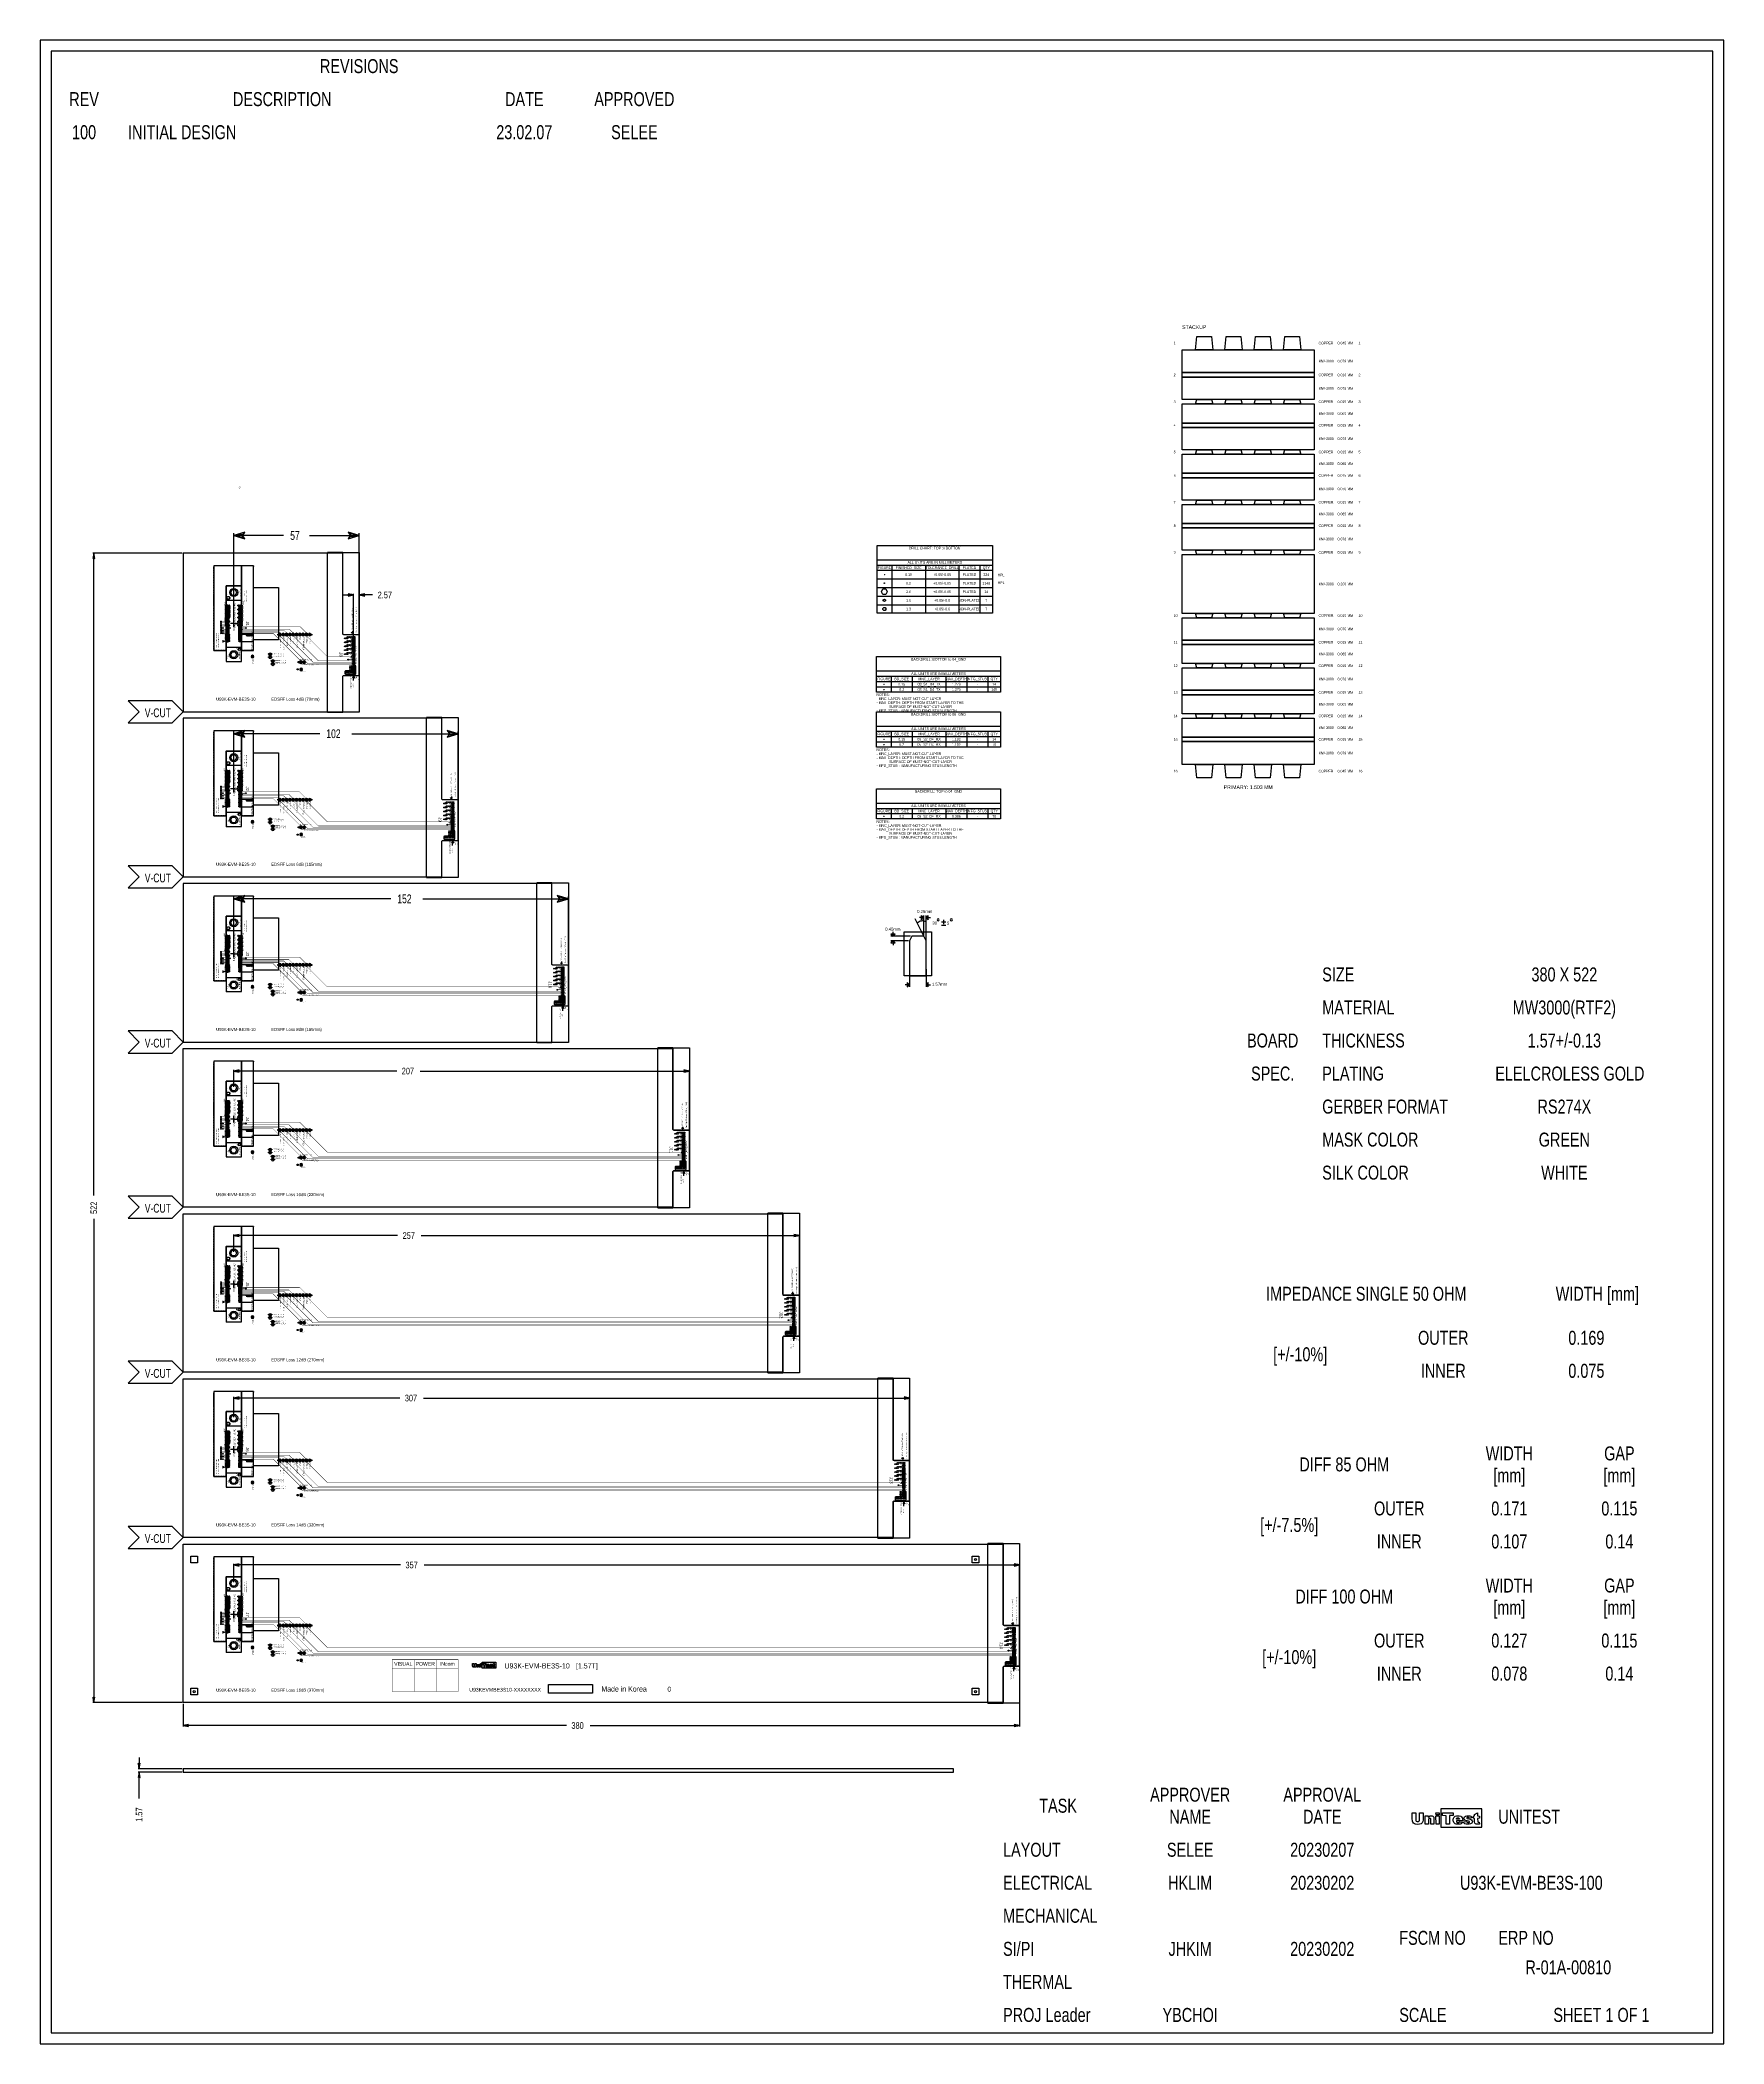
# Model space of a CAD drawing. Extents: x -65 to 700, y -155 to 755.
import ezdxf
from ezdxf.enums import TextEntityAlignment as Align

# ---------------------------------------------------------------- set-up
doc = ezdxf.new("R2010")
doc.units = 0
for name, color, linetype in [('BOARD_GEOMETRY_DIMENSION', 212, 'CONTINUOUS'), ('BOARD_GEOMETRY_OUTLINE', 254, 'CONTINUOUS'), ('BOARD_GEOMETRY_SILKSCREEN_TOP', 1, 'CONTINUOUS'), ('COMPONENT_VALUE_ASSEMBLY_TOP', 254, 'CONTINUOUS'), ('DRAWING_FORMAT_OUTLINE', 85, 'CONTINUOUS'), ('DRAWING_FORMAT_TITLE_DATA', 7, 'CONTINUOUS'), ('ETCH_TOP', 72, 'CONTINUOUS'), ('MANUFACTURING_NCBACKDRILL-1-4', 85, 'CONTINUOUS'), ('MANUFACTURING_NCBACKDRILL-16-4', 85, 'CONTINUOUS'), ('MANUFACTURING_NCBACKDRILL-16-6', 85, 'CONTINUOUS'), ('MANUFACTURING_NCDRILL_FIGURE', 85, 'CONTINUOUS'), ('MANUFACTURING_NCLEGEND-1-16', 85, 'CONTINUOUS'), ('MANUFACTURING_XSECTION_CHART', 2, 'CONTINUOUS'), ('PACKAGE_GEOMETRY_ASSEMBLY_TOP', 142, 'CONTINUOUS'), ('PACKAGE_GEOMETRY_DISPLAY_TOP', 6, 'CONTINUOUS'), ('PACKAGE_GEOMETRY_PLACE_BOUND_TO', 85, 'CONTINUOUS'), ('PACKAGE_GEOMETRY_SILKSCREEN_TOP', 150, 'CONTINUOUS'), ('PIN_TOP', 72, 'CONTINUOUS'), ('REF_DES_SILKSCREEN_TOP', 150, 'CONTINUOUS'), ('VIA_CLASS_TOP', 72, 'CONTINUOUS')]:
    doc.layers.add(name, color=color, linetype=linetype)

# ---------------------------------------------------------------- blocks, each defined once
blk = doc.blocks.new('FIGURE_SQUARE')
blk.add_lwpolyline([(-0.5, -0.5), (-0.5, 0.5), (0.5, 0.5), (0.5, -0.5)], close=True)
blk = doc.blocks.new('FIGURE_CROSS')
for points in [[(-0.5, 0), (0.5, 0)], [(0, 0.5), (0, -0.5)]]:
    blk.add_lwpolyline(points)
blk = doc.blocks.new('FIGURE_HEX')
blk.add_lwpolyline([(-0.5, 0), (-0.25, 0.5), (0.25, 0.5), (0.5, 0), (0.25, -0.5), (-0.25, -0.5)], close=True)
blk = doc.blocks.new('FIGURE_OCT')
blk.add_lwpolyline([(-0.5, -0.2071), (-0.5, 0.2071), (-0.2071, 0.5), (0.2071, 0.5), (0.5, 0.2071), (0.5, -0.2071), (0.2071, -0.5), (-0.2071, -0.5)], close=True)

msp = doc.modelspace()

# ---------------------------------------------------------------- linework, layer by layer
at = {"layer": 'BOARD_GEOMETRY_DIMENSION'}
for points in [[(23, 530), (27.5, 529.25), (27, 530), (23, 530), (27.5, 530.75), (28, 531.5)], [(28, 531.5), (23, 530), (28, 528.5), (27, 530), (28, 531.5)], [(23, 491), (23, 531)], [(45.65, 530), (23, 530)], [(57.35, 530), (80, 530)], [(75, 528.5), (80, 530), (75, 531.5), (76, 530), (75, 528.5)], [(80, 530), (75.5, 530.75), (76, 530), (80, 530), (75.5, 529.25), (75, 528.5)], [(80, 478.0097), (80, 531)], [(-40.1, 519.5), (-40.6, 522), (-41.1, 519.5), (-40.6, 520), (-40.1, 519.5)], [(-0.5, 522), (-41.1, 522)], [(-40.6, 522), (-40.85, 519.75), (-40.6, 520), (-40.6, 522), (-40.35, 519.75), (-40.1, 519.5)], [(-40.6, 230.35), (-40.6, 522)], [(72.43, 503), (77.43, 503)], [(74.93, 502.5), (77.43, 503), (74.93, 503.5), (75.43, 503), (74.93, 502.5)], [(77.43, 503), (75.18, 503.25), (75.43, 503), (77.43, 503), (75.18, 502.75), (74.93, 502.5)], [(77.43, 468.2), (77.43, 503.5)], [(80, 503), (82.25, 502.75), (82, 503), (80, 503), (82.25, 503.25), (82.5, 503.5)], [(82.5, 503.5), (80, 503), (82.5, 502.5), (82, 503), (82.5, 503.5)], [(80, 467.225), (80, 503.5)], [(86.1, 503), (80, 503)], [(23, 440), (27.5, 439.25), (27, 440), (23, 440), (27.5, 440.75), (28, 441.5)], [(28, 441.5), (23, 440), (28, 438.5), (27, 440), (28, 441.5)], [(23, 416), (23, 441)], [(62.059, 440), (23, 440)], [(76.659, 440), (125, 440)], [(120, 438.5), (125, 440), (120, 441.5), (121, 440), (120, 438.5)], [(125, 440), (120.5, 440.75), (121, 440), (125, 440), (120.5, 439.25), (120, 438.5)], [(125, 409.4341), (125, 441)], [(23, 365), (27.5, 364.25), (27, 365), (23, 365), (27.5, 365.75), (28, 366.5)], [(28, 366.5), (23, 365), (28, 363.5), (27, 365), (28, 366.5)], [(23, 341), (23, 366)], [(94.3144, 365), (23, 365)], [(108.9144, 365), (175, 365)], [(170, 363.5), (175, 365), (170, 366.5), (171, 365), (170, 363.5)], [(175, 365), (170.5, 365.75), (171, 365), (175, 365), (170.5, 364.25), (170, 363.5)], [(175, 335.705), (175, 366)], [(23, 286.8), (25.25, 286.55), (25, 286.8), (23, 286.8), (25.25, 287.05), (25.5, 287.3)], [(25.5, 287.3), (23, 286.8), (25.5, 286.3), (25, 286.8), (25.5, 287.3)], [(23, 279.64), (23, 287.3)], [(97.05, 286.8), (23, 286.8)], [(107.75, 286.8), (230, 286.8)], [(227.5, 286.3), (230, 286.8), (227.5, 287.3), (228, 286.8), (227.5, 286.3)], [(230, 286.8), (227.75, 287.05), (228, 286.8), (230, 286.8), (227.75, 286.55), (227.5, 286.3)], [(230, 260.205), (230, 287.3)], [(-40.6, 219.65), (-40.6, 0)], [(23, 212.1), (25.25, 211.85), (25, 212.1), (23, 212.1), (25.25, 212.35), (25.5, 212.6)], [(25.5, 212.6), (23, 212.1), (25.5, 211.6), (25, 212.1), (25.5, 212.6)], [(23, 204.64), (23, 212.6)], [(97.45, 212.1), (23, 212.1)], [(108.15, 212.1), (280, 212.1)], [(277.5, 211.6), (280, 212.1), (277.5, 212.6), (278, 212.1), (277.5, 211.6)], [(280, 212.1), (277.75, 212.35), (278, 212.1), (280, 212.1), (277.75, 211.85), (277.5, 211.6)], [(280, 185.205), (280, 212.6)], [(23, 138.3), (25.25, 138.05), (25, 138.3), (23, 138.3), (25.25, 138.55), (25.5, 138.8)], [(25.5, 138.8), (23, 138.3), (25.5, 137.8), (25, 138.3), (25.5, 138.8)], [(23, 129.64), (23, 138.8)], [(98.45, 138.3), (23, 138.3)], [(109.15, 138.3), (330, 138.3)], [(327.5, 137.8), (330, 138.3), (327.5, 138.8), (328, 138.3), (327.5, 137.8)], [(330, 138.3), (327.75, 138.55), (328, 138.3), (330, 138.3), (327.75, 138.05), (327.5, 137.8)], [(330, 110.205), (330, 138.8)], [(23, 62.5), (25.25, 62.25), (25, 62.5), (23, 62.5), (25.25, 62.75), (25.5, 63)], [(25.5, 63), (23, 62.5), (25.5, 62), (25, 62.5), (25.5, 63)], [(23, 54.64), (23, 63)], [(98.75, 62.5), (23, 62.5)], [(109.45, 62.5), (380, 62.5)], [(377.5, 62), (380, 62.5), (377.5, 63), (378, 62.5), (377.5, 62)], [(380, 62.5), (377.75, 62.75), (378, 62.5), (380, 62.5), (377.75, 62.25), (377.5, 62)], [(380, 35.205), (380, 63)], [(380, 16.225), (380, -10.9)], [(-40.6, 0), (-40.35, 2.25), (-40.6, 2), (-40.6, 0), (-40.85, 2.25), (-41.1, 2.5)], [(-41.1, 2.5), (-40.6, 0), (-40.1, 2.5), (-40.6, 2), (-41.1, 2.5)], [(-0.5, 0), (-41.1, 0)], [(0, -0.5), (0, -10.9)], [(0, -10.4), (2.25, -10.65), (2, -10.4), (0, -10.4), (2.25, -10.15), (2.5, -9.9)], [(2.5, -9.9), (0, -10.4), (2.5, -10.9), (2, -10.4), (2.5, -9.9)], [(174.15, -10.4), (0, -10.4)], [(184.85, -10.4), (380, -10.4)], [(377.5, -10.9), (380, -10.4), (377.5, -9.9), (378, -10.4), (377.5, -10.9)], [(380, -10.4), (377.75, -10.15), (378, -10.4), (380, -10.4), (377.75, -10.65), (377.5, -10.9)], [(-20, -25), (-20, -30)], [(-20, -30), (-19.75, -27.75), (-20, -28), (-20, -30), (-20.25, -27.75), (-20.5, -27.5)], [(-20.5, -27.5), (-20, -30), (-19.5, -27.5), (-20, -28), (-20.5, -27.5)], [(-0.5, -30), (-20.5, -30)], [(-19.5, -34.07), (-20, -31.57), (-20.5, -34.07), (-20, -33.57), (-19.5, -34.07)], [(-0.5, -31.57), (-20.5, -31.57)], [(-20, -31.57), (-20.25, -33.82), (-20, -33.57), (-20, -31.57), (-19.75, -33.82), (-19.5, -34.07)], [(-20, -43.6), (-20, -31.57)]]:
    msp.add_lwpolyline(points, dxfattribs=at)
at = {"layer": 'BOARD_GEOMETRY_OUTLINE'}
for points in [[(0, 450), (72.5, 450), (72.5, 465.975, -0.429311), (73, 466.475), (79.75, 466.475), (80, 466.725), (80, 484.705), (79.75, 484.955), (73, 484.955, -0.410035), (72.5, 485.455), (72.5, 522), (0, 522)], [(0, 375), (117.5, 375), (117.5, 390.975, -0.429311), (118, 391.475), (124.75, 391.475), (125, 391.725), (125, 409.705), (124.75, 409.955), (118, 409.955, -0.410035), (117.5, 410.455), (117.5, 447), (0, 447)], [(0, 300), (167.5, 300), (167.5, 315.975, -0.429311), (168, 316.475), (174.75, 316.475), (175, 316.725), (175, 334.705), (174.75, 334.955), (168, 334.955, -0.410035), (167.5, 335.455), (167.5, 372), (0, 372)], [(0, 297), (222.5, 297), (222.5, 260.455, 0.410035), (223, 259.955), (229.75, 259.955), (230, 259.705), (230, 241.725), (229.75, 241.475), (223, 241.475, 0.006409), (222.9875, 241.4752, 0.414214), (222.4998, 240.9875, 0.006409), (222.5, 240.975), (222.5, 225), (0, 225)], [(0, 222), (272.5, 222), (272.5, 185.455, 0.410035), (273, 184.955), (279.75, 184.955), (280, 184.705), (280, 166.725), (279.75, 166.475), (273, 166.475, 0.006409), (272.9875, 166.4752, 0.414214), (272.4998, 165.9875, 0.006409), (272.5, 165.975), (272.5, 150), (0, 150)], [(0, 147), (322.5, 147), (322.5, 110.455, 0.410035), (323, 109.955), (329.75, 109.955), (330, 109.705), (330, 91.725), (329.75, 91.475), (323, 91.475, 0.006409), (322.9875, 91.4752, 0.414214), (322.4998, 90.9875, 0.006409), (322.5, 90.975), (322.5, 75), (0, 75)], [(0, 72), (372.5, 72), (372.5, 35.455, 0.410035), (373, 34.955), (379.75, 34.955), (380, 34.705), (380, 16.725), (379.75, 16.475), (373, 16.475, 0.006409), (372.9875, 16.4752, 0.414214), (372.4998, 15.9875, 0.006409), (372.5, 15.975), (372.5, 0), (0, 0)]]:
    msp.add_lwpolyline(points, format="xyb", close=True, dxfattribs=at)
for points in [[(-25, 455), (-20, 450), (-25, 445), (-5, 445), (0, 450), (-5, 455)], [(-25, 380), (-20, 375), (-25, 370), (-5, 370), (0, 375), (-5, 380)], [(-25, 305), (-20, 300), (-25, 295), (-5, 295), (0, 300), (-5, 305)], [(-25, 230), (-20, 225), (-25, 220), (-5, 220), (0, 225), (-5, 230)], [(-25, 155), (-20, 150), (-25, 145), (-5, 145), (0, 150), (-5, 155)], [(-25, 80), (-20, 75), (-25, 70), (-5, 70), (0, 75), (-5, 80)], [(0, -30), (0, -31.57), (350, -31.57), (350, -30)]]:
    msp.add_lwpolyline(points, close=True, dxfattribs=at)
at = {"layer": 'BOARD_GEOMETRY_SILKSCREEN_TOP'}
for points in [[(135.81, 18.395), (142.024, 18.395), (142.024, 15.587), (135.81, 15.587)], [(132.0889, 16.5079), (132.2139, 16.439), (132.4219, 16.453), (132.492, 16.495), (132.5609, 16.5779), (132.589, 16.7169), (132.589, 17.772), (133.0609, 17.7859), (133.117, 17.7859), (133.1299, 16.6889), (133.0889, 16.467), (132.992, 16.286), (132.8109, 16.12), (132.589, 16.036), (132.2139, 16.022), (131.964, 16.05), (131.797, 16.12), (131.6859, 16.203), (131.547, 16.383), (131.492, 16.5359), (131.464, 16.9389), (131.478, 17.7859), (132.0049, 17.7859), (132.0329, 16.5919)], [(134.728, 17.12), (134.769, 16.953), (134.769, 16.0639), (134.353, 16.05), (134.297, 16.05), (134.269, 16.856), (134.242, 16.8969), (134.2, 16.9389), (134.1299, 16.953), (134.019, 16.9249), (133.95, 16.8279), (133.936, 16.0639), (133.5049, 16.05), (133.45, 16.05), (133.4359, 17.2999), (133.825, 17.3139), (133.8799, 17.3139), (133.908, 17.1329), (134.0889, 17.2859), (134.2, 17.328), (134.269, 17.342), (134.478, 17.328), (134.617, 17.2579)], [(135.1299, 17.453), (135.075, 17.453), (135.0609, 17.772), (135.075, 17.7859), (135.533, 17.7859), (135.5469, 17.467)], [(135.1299, 16.05), (135.075, 16.05), (135.0609, 17.2999), (135.075, 17.3139), (135.533, 17.3139), (135.5469, 16.0639)], [(136.603, 16.066), (137.117, 16.066), (137.13, 17.358), (137.658, 17.372), (137.658, 17.774), (136.061, 17.774), (136.075, 17.358), (136.603, 17.344)], [(138.519, 16.038), (138.714, 16.066), (138.867, 16.135), (139.019, 16.274), (139.075, 16.385), (138.63, 16.427), (138.533, 16.33), (138.394, 16.302), (138.283, 16.33), (138.186, 16.427), (138.158, 16.552), (138.172, 16.566), (139.117, 16.58), (139.117, 16.635), (139.103, 16.816), (139.047, 16.997), (138.936, 17.149), (138.811, 17.247), (138.603, 17.316), (138.255, 17.33), (138.186, 17.316), (137.992, 17.247), (137.797, 17.08), (137.728, 16.955), (137.672, 16.705), (137.686, 16.58), (137.714, 16.441), (137.783, 16.302), (137.964, 16.122), (138.144, 16.052)], [(138.173, 16.792), (138.201, 16.917), (138.298, 17.014), (138.326, 17.028), (138.506, 17.014), (138.59, 16.931), (138.618, 16.848), (138.618, 16.792)], [(140.103, 16.038), (140.311, 16.094), (140.478, 16.205), (140.547, 16.316), (140.575, 16.454), (140.561, 16.58), (140.45, 16.733), (140.283, 16.816), (139.797, 16.899), (139.728, 16.955), (139.728, 17.01), (139.769, 17.066), (139.88, 17.094), (139.978, 17.08), (140.047, 17.038), (140.089, 16.969), (140.519, 17.01), (140.519, 17.024), (140.478, 17.122), (140.353, 17.247), (140.172, 17.316), (139.755, 17.33), (139.533, 17.274), (139.394, 17.177), (139.339, 17.094), (139.311, 16.955), (139.325, 16.83), (139.436, 16.677), (139.589, 16.608), (140.019, 16.524), (140.13, 16.469), (140.144, 16.372), (140.103, 16.33), (140.061, 16.302), (139.88, 16.288), (139.783, 16.344), (139.714, 16.441), (139.269, 16.399), (139.269, 16.372), (139.311, 16.26), (139.45, 16.122), (139.644, 16.052)], [(141.505, 16.038), (141.658, 16.08), (141.658, 16.108), (141.617, 16.385), (141.45, 16.358), (141.394, 16.399), (141.38, 16.941), (141.644, 16.969), (141.644, 17.288), (141.38, 17.316), (141.38, 17.76), (141.353, 17.76), (140.908, 17.524), (140.908, 17.316), (140.728, 17.288), (140.728, 16.969), (140.908, 16.941), (140.908, 16.399), (140.95, 16.205), (141.047, 16.094), (141.13, 16.052)], [(166, 4.25), (166, 8.25), (186, 8.25), (186, 4.25)]]:
    msp.add_lwpolyline(points, close=True, dxfattribs=at)
at = {"layer": 'DRAWING_FORMAT_OUTLINE'}
for points in [[(-65, -155), (700, -155), (700, 755), (-65, 755)], [(-60, -150), (695, -150), (695, 750), (-60, 750)], [(560.2365, -53.8598), (560.6115, -54.0665), (561.2355, -54.0245), (561.4458, -53.8985), (561.6525, -53.6498), (561.7368, -53.2328), (561.7368, -50.0675), (563.1525, -50.0258), (563.3208, -50.0258), (563.3595, -53.3168), (563.2365, -53.9825), (562.9458, -54.5255), (562.4025, -55.0235), (561.7368, -55.2755), (560.6115, -55.3175), (559.8618, -55.2335), (559.3608, -55.0235), (559.0275, -54.7745), (558.6108, -54.2345), (558.4458, -53.7758), (558.3618, -52.5668), (558.4038, -50.0258), (559.9845, -50.0258), (560.0685, -53.6078)], [(568.1538, -52.0235), (568.2768, -52.5245), (568.2768, -55.1918), (567.0288, -55.2335), (566.8608, -55.2335), (566.7768, -52.8155), (566.6958, -52.6928), (566.5698, -52.5668), (566.3595, -52.5245), (566.0268, -52.6088), (565.8198, -52.8998), (565.7778, -55.1918), (564.4845, -55.2335), (564.3198, -55.2335), (564.2775, -51.4838), (565.4448, -51.4418), (565.6095, -51.4418), (565.6938, -51.9848), (566.2365, -51.5258), (566.5698, -51.3995), (566.7768, -51.3575), (567.4038, -51.3995), (567.8208, -51.6098)], [(569.3595, -51.0245), (569.1948, -51.0245), (569.1525, -50.0675), (569.1948, -50.0258), (570.5688, -50.0258), (570.6105, -50.9825)], [(569.3595, -55.2335), (569.1948, -55.2335), (569.1525, -51.4838), (569.1948, -51.4418), (570.5688, -51.4418), (570.6105, -55.1918)], [(571.3998, -56.6225), (590.0418, -56.6225), (590.0418, -48.1985), (571.3998, -48.1985)], [(572.1948, -51.3095), (572.1528, -50.0615), (576.9438, -50.0615), (576.9438, -51.2675), (575.3598, -51.3095), (575.3208, -55.1855), (573.7788, -55.1855), (573.7788, -51.3515)], [(577.1118, -54.0605), (577.0278, -53.6435), (576.9858, -53.2685), (577.1538, -52.5185), (577.3608, -52.1435), (577.9458, -51.6425), (578.5278, -51.4355), (578.7348, -51.3935), (579.7788, -51.4355), (580.4028, -51.6425), (580.7778, -51.9365), (581.1108, -52.3925), (581.2788, -52.9355), (581.3208, -53.4785), (581.3208, -53.6435), (578.4858, -53.6855), (578.4438, -53.7275), (578.5278, -54.1025), (578.8188, -54.3935), (579.1518, -54.4775), (579.5688, -54.3935), (579.8598, -54.1025), (581.1948, -54.2285), (581.0268, -54.5615), (580.5708, -54.9785), (580.1118, -55.1855), (579.5268, -55.2695), (578.4018, -55.2275), (577.8618, -55.0175), (577.3188, -54.4775)], [(578.4888, -53.0075), (578.5728, -52.6325), (578.8638, -52.3415), (578.9478, -52.2995), (579.4878, -52.3415), (579.7398, -52.5905), (579.8238, -52.8395), (579.8238, -53.0075)], [(581.9028, -54.6035), (581.7768, -54.2675), (581.7768, -54.1865), (583.1118, -54.0605), (583.3188, -54.3515), (583.6098, -54.5195), (584.1528, -54.4775), (584.2788, -54.3935), (584.4018, -54.2675), (584.3598, -53.9765), (584.0268, -53.8115), (582.7368, -53.5595), (582.2778, -53.3525), (581.9448, -52.8935), (581.9028, -52.5185), (581.9868, -52.1015), (582.1518, -51.8525), (582.5688, -51.5615), (583.2348, -51.3935), (584.4858, -51.4355), (585.0288, -51.6425), (585.4038, -52.0175), (585.5268, -52.3115), (585.5268, -52.3535), (584.2368, -52.4765), (584.1108, -52.2695), (583.9038, -52.1435), (583.6098, -52.1015), (583.2768, -52.1855), (583.1538, -52.3535), (583.1538, -52.5185), (583.3608, -52.6865), (584.8188, -52.9355), (585.3198, -53.1845), (585.6528, -53.6435), (585.6948, -54.0215), (585.6108, -54.4355), (585.4038, -54.7685), (584.9028, -55.1015), (584.2788, -55.2695), (582.9018, -55.2275), (582.3198, -55.0175)], [(586.8198, -54.7685), (586.6938, -54.1865), (586.6938, -52.5605), (586.1538, -52.4765), (586.1538, -51.5195), (586.6938, -51.4355), (586.6938, -50.8115), (588.0288, -50.1035), (588.1098, -50.1035), (588.1098, -51.4355), (588.9018, -51.5195), (588.9018, -52.4765), (588.1098, -52.5605), (588.1518, -54.1865), (588.3198, -54.3095), (588.8208, -54.2285), (588.9438, -55.0595), (588.9438, -55.1435), (588.4848, -55.2695), (587.3598, -55.2275), (587.1108, -55.1015)]]:
    msp.add_lwpolyline(points, close=True, dxfattribs=at)
at = {"layer": 'DRAWING_FORMAT_OUTLINE', "const_width": 0.005}
for points in [[(230, 705), (230, 750)], [(-60, 735), (230, 735)], [(-30, 705), (-30, 735)], [(130, 705), (130, 735)], [(180, 705), (180, 735)], [(-60, 720), (230, 720)], [(-60, 705), (230, 705)], [(-30, 690), (-30, 705)], [(130, 690), (130, 705)], [(180, 690), (180, 705)], [(230, 690), (230, 705)], [(-60, 690), (230, 690)], [(477.5, 337.5), (477.5, 232.5)], [(477.5, 337.5), (672.5, 337.5)], [(512.5, 337.5), (512.5, 232.5)], [(587.5, 337.5), (587.5, 232.5)], [(672.5, 337.5), (672.5, 232.5)], [(512.5, 322.5), (672.5, 322.5)], [(512.5, 307.5), (672.5, 307.5)], [(512.5, 292.5), (672.5, 292.5)], [(512.5, 277.5), (672.5, 277.5)], [(512.5, 262.5), (672.5, 262.5)], [(512.5, 247.5), (672.5, 247.5)], [(477.5, 232.5), (672.5, 232.5)], [(477.5, 197.5), (477.5, 142.5)], [(477.5, 197.5), (672.5, 197.5)], [(607.5, 197.5), (607.5, 142.5)], [(672.5, 197.5), (672.5, 142.5)], [(477.5, 172.5), (672.5, 172.5)], [(542.5, 172.5), (542.5, 142.5)], [(542.5, 157.5), (672.5, 157.5)], [(477.5, 142.5), (672.5, 142.5)], [(477.5, 120), (477.5, 65)], [(477.5, 120), (672.5, 120)], [(577.5, 120), (577.5, 65)], [(627.5, 120), (627.5, 65)], [(672.5, 120), (672.5, 65)], [(477.5, 95), (672.5, 95)], [(532.5, 95), (532.5, 65)], [(532.5, 80), (672.5, 80)], [(477.5, 65), (672.5, 65)], [(477.5, 60), (477.5, 5)], [(477.5, 60), (672.5, 60)], [(577.5, 60), (577.5, 5)], [(627.5, 60), (627.5, 5)], [(672.5, 60), (672.5, 5)], [(477.5, 35), (672.5, 35)], [(532.5, 35), (532.5, 5)], [(532.5, 20), (672.5, 20)], [(477.5, 5), (672.5, 5)], [(367.5, -150), (367.5, -35)], [(427.5, -35), (367.5, -35), (694.5, -35)], [(432.5, -35), (432.5, -150)], [(487.5, -35), (487.5, -150)], [(547.5, -35), (547.5, -150)], [(367.5, -60), (547.5, -60)], [(695, -67.5), (547.5, -67.5)], [(367.5, -75), (547.5, -75)], [(367.5, -90), (547.5, -90)], [(695, -97.5), (547.5, -97.5)], [(592.5, -130), (592.5, -97.5)], [(367.5, -105), (547.5, -105)], [(367.5, -120), (547.5, -120)], [(367.5, -135), (547.5, -135)], [(694.5, -130), (547.5, -130)], [(617.5, -150), (617.5, -130)]]:
    msp.add_lwpolyline(points, dxfattribs=at)
at = {"layer": 'ETCH_TOP'}
for points, const_width in [([(20.17, 492.185), (19.22, 492.185)], 0.171), ([(20.17, 491.585), (19.22, 491.585)], 0.171), ([(20.17, 498.185), (19.37, 498.185)], 0.169), ([(19.37, 496.385), (20.17, 496.385)], 0.169), ([(20.17, 494.585), (19.37, 494.585)], 0.169), ([(20.17, 492.785), (19.37, 492.785)], 0.169), ([(20.17, 497.585), (21.12, 497.585)], 0.171), ([(20.17, 496.985), (21.12, 496.985)], 0.171), ([(20.17, 495.785), (21.12, 495.785)], 0.171), ([(20.17, 495.185), (21.12, 495.185)], 0.171), ([(20.17, 493.985), (21.12, 493.985)], 0.171), ([(20.17, 493.385), (21.12, 493.385)], 0.171), ([(20.97, 498.185), (20.17, 498.185)], 0.169), ([(20.17, 496.385), (20.97, 496.385)], 0.169), ([(20.97, 494.585), (20.17, 494.585)], 0.169), ([(20.97, 492.785), (20.17, 492.785)], 0.169), ([(25.03, 498.185), (25.83, 498.185)], 0.169), ([(25.83, 496.385), (25.03, 496.385)], 0.169), ([(25.03, 494.585), (25.83, 494.585)], 0.169), ([(25.03, 492.785), (25.83, 492.785)], 0.169), ([(25.83, 497.585), (26.78, 497.585)], 0.171), ([(25.83, 496.985), (26.78, 496.985)], 0.171), ([(25.83, 495.785), (26.78, 495.785)], 0.171), ([(25.83, 495.185), (26.78, 495.185)], 0.171), ([(25.83, 493.985), (26.78, 493.985)], 0.171), ([(25.83, 493.385), (26.78, 493.385)], 0.171), ([(25.83, 492.185), (26.78, 492.185)], 0.171), ([(25.83, 491.585), (26.78, 491.585)], 0.171), ([(25.83, 498.185), (26.63, 498.185)], 0.169), ([(26.63, 496.385), (25.83, 496.385)], 0.169), ([(25.83, 494.585), (26.63, 494.585)], 0.169), ([(25.83, 492.785), (26.63, 492.785)], 0.169), ([(20.17, 490.385), (17.22, 490.385)], 0.171), ([(20.17, 489.785), (17.22, 489.785)], 0.171), ([(19.37, 490.985), (17.22, 490.985)], 0.169), ([(17.22, 489.185), (19.37, 489.185)], 0.169), ([(20.17, 488.585), (17.22, 488.585)], 0.169), ([(20.17, 487.385), (17.22, 487.385)], 0.169), ([(20.17, 486.185), (17.22, 486.185)], 0.169), ([(20.17, 486.785), (18, 486.785)], 0.169), ([(20.17, 485.585), (18, 485.585)], 0.169), ([(20.17, 490.985), (19.37, 490.985)], 0.169), ([(19.37, 489.185), (20.17, 489.185)], 0.169), ([(20.17, 484.985), (19.37, 484.985)], 0.169), ([(20.17, 484.385), (19.37, 484.385)], 0.169), ([(20.17, 483.785), (19.37, 483.785)], 0.169), ([(20.17, 483.185), (19.37, 483.185)], 0.169), ([(20.17, 482.585), (19.37, 482.585)], 0.169), ([(20.97, 490.985), (20.17, 490.985)], 0.169), ([(20.17, 489.185), (20.97, 489.185)], 0.169), ([(20.17, 487.985), (21.2, 487.985)], 0.169), ([(20.97, 484.985), (20.17, 484.985)], 0.169), ([(20.97, 484.385), (20.17, 484.385)], 0.169), ([(20.97, 483.785), (20.17, 483.785)], 0.169), ([(20.97, 483.185), (20.17, 483.185)], 0.169), ([(20.97, 482.585), (20.17, 482.585)], 0.169), ([(25.83, 490.385), (24.88, 490.385)], 0.171), ([(25.83, 489.785), (24.88, 489.785)], 0.171), ([(25.03, 490.985), (25.83, 490.985)], 0.169), ([(25.03, 489.185), (25.83, 489.185)], 0.169), ([(25.83, 487.985), (28.5, 487.985)], 0.3), ([(25.83, 490.985), (26.63, 490.985)], 0.169), ([(25.83, 489.185), (26.63, 489.185)], 0.169), ([(25.83, 488.585), (53.1651, 488.585), (56.0001, 485.75), (56.0001, 485)], 0.169), ([(25.83, 487.385), (48.3651, 487.385), (50.0001, 485.75), (50.0001, 485)], 0.169), ([(25.83, 486.785), (45.965, 486.785), (47, 485.75), (47, 485)], 0.169), ([(25.83, 486.185), (43.5651, 486.185), (44.0001, 485.75), (44.0001, 485)], 0.169), ([(25.83, 485.585), (40.9151, 485.585), (53.4997, 473.0004), (53.4997, 472.5004)], 0.169), ([(77.43, 471.9), (56.6001, 471.9), (44.0001, 484.5), (44.0001, 485)], 0.169), ([(77.43, 472.5), (59, 472.5), (47, 484.5), (47, 485)], 0.169), ([(77.43, 473.1), (61.4001, 473.1), (50.0001, 484.5), (50.0001, 485)], 0.169), ([(56.0001, 485), (56.0001, 484.5), (65.5001, 475), (75.5, 475), (76.2, 474.3)], 0.169), ([(74.7, 483.9), (74.1, 483.9), (73.5, 483.3)], 0.169), ([(77.43, 482.7), (76.5, 482.7), (75.3, 483.9)], 0.171), ([(77.43, 483.3), (76.5, 483.3), (75.9, 483.9)], 0.171), ([(77.43, 483.9), (76.5, 483.9)], 0.169), ([(20.17, 481.985), (19.37, 481.985)], 0.169), ([(20.97, 481.985), (20.17, 481.985)], 0.169), ([(74.7, 482.1), (74.1, 482.1), (73.5, 481.5)], 0.169), ([(74.7, 480.3), (74.1, 480.3), (73.5, 479.7)], 0.169), ([(74.7, 478.5), (74.1, 478.5), (73.5, 477.9)], 0.169), ([(74.7, 476.7), (74.1, 476.7), (73.5, 476.1)], 0.169), ([(77.43, 473.7), (75, 473.7)], 0.3), ([(77.43, 480.9), (76.5, 480.9), (75.3, 482.1)], 0.171), ([(77.43, 479.1), (76.5, 479.1), (75.3, 480.3)], 0.171), ([(77.43, 477.3), (76.5, 477.3), (75.3, 478.5)], 0.171), ([(77.43, 475.5), (76.5, 475.5), (75.3, 476.7)], 0.171), ([(77.43, 481.5), (76.5, 481.5), (75.9, 482.1)], 0.171), ([(77.43, 479.7), (76.5, 479.7), (75.9, 480.3)], 0.171), ([(77.43, 477.9), (76.5, 477.9), (75.9, 478.5)], 0.171), ([(77.43, 476.1), (76.5, 476.1), (75.9, 476.7)], 0.171), ([(77.43, 474.3), (76.2, 474.3)], 0.169), ([(77.43, 482.1), (76.5, 482.1)], 0.169), ([(77.43, 480.3), (76.5, 480.3)], 0.169), ([(77.43, 478.5), (76.5, 478.5)], 0.169), ([(77.43, 476.7), (76.5, 476.7)], 0.169), ([(77.43, 474.9), (76.5, 474.9)], 0.169), ([(53.4997, 472.5004), (53.4997, 472.0004), (54.2001, 471.3), (77.43, 471.3)], 0.169), ([(76.5, 470.1), (75.9, 470.1)], 0.169), ([(75.9, 469.5), (75.9, 470.1)], 0.169), ([(75.9, 468.9), (75.9, 469.5)], 0.169), ([(76.5, 469.5), (75.9, 469.5)], 0.169), ([(76.5, 470.7), (76.5, 470.1)], 0.169), ([(76.5, 470.1), (76.5, 469.5)], 0.169), ([(76.5, 469.5), (76.5, 468.9)], 0.169), ([(20.17, 423.185), (19.37, 423.185)], 0.169), ([(19.37, 421.385), (20.17, 421.385)], 0.169), ([(20.17, 419.585), (19.37, 419.585)], 0.169), ([(20.17, 422.585), (21.12, 422.585)], 0.171), ([(20.17, 421.985), (21.12, 421.985)], 0.171), ([(20.17, 420.785), (21.12, 420.785)], 0.171), ([(20.17, 420.185), (21.12, 420.185)], 0.171), ([(20.17, 418.985), (21.12, 418.985)], 0.171), ([(20.97, 423.185), (20.17, 423.185)], 0.169), ([(20.17, 421.385), (20.97, 421.385)], 0.169), ([(20.97, 419.585), (20.17, 419.585)], 0.169), ([(25.03, 423.185), (25.83, 423.185)], 0.169), ([(25.83, 421.385), (25.03, 421.385)], 0.169), ([(25.03, 419.585), (25.83, 419.585)], 0.169), ([(25.83, 422.585), (26.78, 422.585)], 0.171), ([(25.83, 421.985), (26.78, 421.985)], 0.171), ([(25.83, 420.785), (26.78, 420.785)], 0.171), ([(25.83, 420.185), (26.78, 420.185)], 0.171), ([(25.83, 418.985), (26.78, 418.985)], 0.171), ([(25.83, 423.185), (26.63, 423.185)], 0.169), ([(26.63, 421.385), (25.83, 421.385)], 0.169), ([(25.83, 419.585), (26.63, 419.585)], 0.169), ([(20.17, 415.385), (17.22, 415.385)], 0.171), ([(20.17, 414.785), (17.22, 414.785)], 0.171), ([(17.22, 415.985), (19.37, 415.985)], 0.169), ([(19.37, 414.185), (17.22, 414.185)], 0.169), ([(20.17, 413.585), (17.22, 413.585)], 0.169), ([(20.17, 412.385), (17.22, 412.385)], 0.169), ([(20.17, 411.185), (17.22, 411.185)], 0.169), ([(20.17, 411.785), (18, 411.785)], 0.169), ([(20.17, 410.585), (18, 410.585)], 0.169), ([(20.17, 417.185), (19.22, 417.185)], 0.171), ([(20.17, 416.585), (19.22, 416.585)], 0.171), ([(20.17, 417.785), (19.37, 417.785)], 0.169), ([(19.37, 415.985), (20.17, 415.985)], 0.169), ([(20.17, 414.185), (19.37, 414.185)], 0.169), ([(20.17, 409.985), (19.37, 409.985)], 0.169), ([(20.17, 418.385), (21.12, 418.385)], 0.171), ([(20.97, 417.785), (20.17, 417.785)], 0.169), ([(20.97, 415.985), (20.17, 415.985)], 0.169), ([(20.17, 414.185), (20.97, 414.185)], 0.169), ([(20.17, 412.985), (21.2, 412.985)], 0.169), ([(20.97, 409.985), (20.17, 409.985)], 0.169), ([(25.83, 415.385), (24.88, 415.385)], 0.171), ([(25.83, 414.785), (24.88, 414.785)], 0.171), ([(25.03, 417.785), (25.83, 417.785)], 0.169), ([(25.03, 415.985), (25.83, 415.985)], 0.169), ([(25.03, 414.185), (25.83, 414.185)], 0.169), ([(25.83, 412.985), (28.5, 412.985)], 0.3), ([(25.83, 418.385), (26.78, 418.385)], 0.171), ([(25.83, 417.185), (26.78, 417.185)], 0.171), ([(25.83, 416.585), (26.78, 416.585)], 0.171), ([(25.83, 417.785), (26.63, 417.785)], 0.169), ([(25.83, 415.985), (26.63, 415.985)], 0.169), ([(25.83, 414.185), (26.63, 414.185)], 0.169), ([(25.83, 413.585), (52.9151, 413.585), (56.0001, 410.5), (56.0001, 410)], 0.169), ([(25.83, 412.385), (48.1151, 412.385), (50.0001, 410.5), (50.0001, 410)], 0.169), ([(25.83, 411.785), (45.715, 411.785), (47, 410.5), (47, 410)], 0.169), ([(25.83, 411.185), (43.3151, 411.185), (44.0001, 410.5), (44.0001, 410)], 0.169), ([(25.83, 410.585), (40.9151, 410.585), (53.4997, 398.0004), (53.4997, 397.5004)], 0.169), ([(57.1001, 396.9), (56.6001, 396.9), (44.0001, 409.5), (44.0001, 410)], 0.169), ([(59.5, 397.5), (59, 397.5), (47, 409.5), (47, 410)], 0.169), ([(61.9001, 398.1), (61.4001, 398.1), (50.0001, 409.5), (50.0001, 410)], 0.169), ([(66.0001, 400), (65.5001, 400), (56.0001, 409.5), (56.0001, 410)], 0.169), ([(20.17, 409.385), (19.37, 409.385)], 0.169), ([(20.17, 408.785), (19.37, 408.785)], 0.169), ([(20.17, 408.185), (19.37, 408.185)], 0.169), ([(20.17, 407.585), (19.37, 407.585)], 0.169), ([(20.17, 406.985), (19.37, 406.985)], 0.169), ([(20.97, 409.385), (20.17, 409.385)], 0.169), ([(20.97, 408.785), (20.17, 408.785)], 0.169), ([(20.97, 408.185), (20.17, 408.185)], 0.169), ([(20.97, 407.585), (20.17, 407.585)], 0.169), ([(20.97, 406.985), (20.17, 406.985)], 0.169), ([(119.7, 408.9), (119.1, 408.9), (118.5, 408.3)], 0.169), ([(119.7, 407.1), (119.1, 407.1), (118.5, 406.5)], 0.169), ([(119.7, 405.3), (119.1, 405.3), (118.5, 404.7)], 0.169), ([(119.7, 403.5), (119.1, 403.5), (118.5, 402.9)], 0.169), ([(119.7, 401.7), (119.1, 401.7), (118.5, 401.1)], 0.169), ([(122.43, 407.7), (121.5, 407.7), (120.3, 408.9)], 0.171), ([(122.43, 405.9), (121.5, 405.9), (120.3, 407.1)], 0.171), ([(122.43, 404.1), (121.5, 404.1), (120.3, 405.3)], 0.171), ([(122.43, 402.3), (121.5, 402.3), (120.3, 403.5)], 0.171), ([(122.43, 400.5), (121.5, 400.5), (120.3, 401.7)], 0.171), ([(122.43, 408.3), (121.5, 408.3), (120.9, 408.9)], 0.171), ([(122.43, 406.5), (121.5, 406.5), (120.9, 407.1)], 0.171), ([(122.43, 404.7), (121.5, 404.7), (120.9, 405.3)], 0.171), ([(122.43, 402.9), (121.5, 402.9), (120.9, 403.5)], 0.171), ([(122.43, 401.1), (121.5, 401.1), (120.9, 401.7)], 0.171), ([(122.43, 408.9), (121.5, 408.9)], 0.169), ([(122.43, 407.1), (121.5, 407.1)], 0.169), ([(122.43, 405.3), (121.5, 405.3)], 0.169), ([(122.43, 403.5), (121.5, 403.5)], 0.169), ([(122.43, 401.7), (121.5, 401.7)], 0.169), ([(53.4997, 397.5004), (53.4997, 397.0004), (54.2001, 396.3), (54.7001, 396.3)], 0.169), ([(54.7001, 396.3), (99.7001, 396.3)], 0.169), ([(57.1001, 396.9), (102.1001, 396.9)], 0.169), ([(59.5, 397.5), (104.5, 397.5)], 0.169), ([(61.9001, 398.1), (106.9001, 398.1)], 0.169), ([(66.0001, 400), (111.0001, 400)], 0.169), ([(99.7001, 396.3), (122.43, 396.3)], 0.169), ([(122.43, 396.9), (102.1001, 396.9)], 0.169), ([(122.43, 397.5), (104.5, 397.5)], 0.169), ([(122.43, 398.1), (106.9001, 398.1)], 0.169), ([(122.43, 399.3), (121.2, 399.3), (120.5, 400), (111.0001, 400)], 0.169), ([(122.43, 398.7), (120, 398.7)], 0.3), ([(121.5, 395.1), (120.9, 395.1)], 0.169), ([(120.9, 394.5), (120.9, 395.1)], 0.169), ([(120.9, 393.9), (120.9, 394.5)], 0.169), ([(120.9, 394.5), (121.5, 394.5)], 0.169), ([(122.43, 399.9), (121.5, 399.9)], 0.169), ([(121.5, 395.7), (121.5, 395.1)], 0.169), ([(121.5, 394.5), (121.5, 395.1)], 0.169), ([(121.5, 394.5), (121.5, 393.9)], 0.169), ([(20.17, 348.185), (19.37, 348.185)], 0.169), ([(19.37, 346.385), (20.17, 346.385)], 0.169), ([(20.17, 347.585), (21.12, 347.585)], 0.171), ([(20.17, 346.985), (21.12, 346.985)], 0.171), ([(20.17, 345.785), (21.12, 345.785)], 0.171), ([(20.97, 348.185), (20.17, 348.185)], 0.169), ([(20.17, 346.385), (20.97, 346.385)], 0.169), ([(25.03, 348.185), (25.83, 348.185)], 0.169), ([(25.83, 346.385), (25.03, 346.385)], 0.169), ([(25.83, 347.585), (26.78, 347.585)], 0.171), ([(25.83, 346.985), (26.78, 346.985)], 0.171), ([(25.83, 345.785), (26.78, 345.785)], 0.171), ([(25.83, 348.185), (26.63, 348.185)], 0.169), ([(26.63, 346.385), (25.83, 346.385)], 0.169), ([(20.17, 340.385), (17.22, 340.385)], 0.171), ([(20.17, 339.785), (17.22, 339.785)], 0.171), ([(17.22, 340.985), (19.37, 340.985)], 0.169), ([(19.37, 339.185), (17.22, 339.185)], 0.169), ([(20.17, 338.585), (17.22, 338.585)], 0.169), ([(20.17, 337.385), (17.22, 337.385)], 0.169), ([(20.17, 336.785), (18, 336.785)], 0.169), ([(20.17, 342.185), (19.22, 342.185)], 0.171), ([(20.17, 341.585), (19.22, 341.585)], 0.171), ([(20.17, 344.585), (19.37, 344.585)], 0.169), ([(20.17, 342.785), (19.37, 342.785)], 0.169), ([(19.37, 340.985), (20.17, 340.985)], 0.169), ([(20.17, 339.185), (19.37, 339.185)], 0.169), ([(20.17, 345.185), (21.12, 345.185)], 0.171), ([(20.17, 343.985), (21.12, 343.985)], 0.171), ([(20.17, 343.385), (21.12, 343.385)], 0.171), ([(20.97, 344.585), (20.17, 344.585)], 0.169), ([(20.97, 342.785), (20.17, 342.785)], 0.169), ([(20.97, 340.985), (20.17, 340.985)], 0.169), ([(20.17, 339.185), (20.97, 339.185)], 0.169), ([(20.17, 337.985), (21.2, 337.985)], 0.169), ([(25.83, 340.385), (24.88, 340.385)], 0.171), ([(25.83, 339.785), (24.88, 339.785)], 0.171), ([(25.03, 344.585), (25.83, 344.585)], 0.169), ([(25.03, 342.785), (25.83, 342.785)], 0.169), ([(25.03, 340.985), (25.83, 340.985)], 0.169), ([(25.03, 339.185), (25.83, 339.185)], 0.169), ([(25.83, 337.985), (28.5, 337.985)], 0.3), ([(25.83, 345.185), (26.78, 345.185)], 0.171), ([(25.83, 343.985), (26.78, 343.985)], 0.171), ([(25.83, 343.385), (26.78, 343.385)], 0.171), ([(25.83, 342.185), (26.78, 342.185)], 0.171), ([(25.83, 341.585), (26.78, 341.585)], 0.171), ([(25.83, 344.585), (26.63, 344.585)], 0.169), ([(25.83, 342.785), (26.63, 342.785)], 0.169), ([(25.83, 340.985), (26.63, 340.985)], 0.169), ([(25.83, 339.185), (26.63, 339.185)], 0.169), ([(25.83, 338.585), (52.9151, 338.585), (56.0001, 335.5), (56.0001, 335)], 0.169), ([(25.83, 337.385), (48.1151, 337.385), (50.0001, 335.5), (50.0001, 335)], 0.169), ([(25.83, 336.785), (45.715, 336.785), (47, 335.5), (47, 335)], 0.169), ([(20.17, 336.185), (17.22, 336.185)], 0.169), ([(20.17, 335.585), (18, 335.585)], 0.169), ([(20.17, 334.985), (19.37, 334.985)], 0.169), ([(20.17, 334.385), (19.37, 334.385)], 0.169), ([(20.17, 333.785), (19.37, 333.785)], 0.169), ([(20.17, 333.185), (19.37, 333.185)], 0.169), ([(20.17, 332.585), (19.37, 332.585)], 0.169), ([(20.17, 331.985), (19.37, 331.985)], 0.169), ([(20.97, 334.985), (20.17, 334.985)], 0.169), ([(20.97, 334.385), (20.17, 334.385)], 0.169), ([(20.97, 333.785), (20.17, 333.785)], 0.169), ([(20.97, 333.185), (20.17, 333.185)], 0.169), ([(20.97, 332.585), (20.17, 332.585)], 0.169), ([(20.97, 331.985), (20.17, 331.985)], 0.169), ([(25.83, 336.185), (43.3151, 336.185), (44.0001, 335.5), (44.0001, 335)], 0.169), ([(25.83, 335.585), (40.9151, 335.585), (53.4997, 323.0004), (53.4997, 322.5004)], 0.169), ([(57.1001, 321.9), (56.6001, 321.9), (44.0001, 334.5), (44.0001, 335)], 0.169), ([(59.5, 322.5), (59, 322.5), (47, 334.5), (47, 335)], 0.169), ([(61.9001, 323.1), (61.4001, 323.1), (50.0001, 334.5), (50.0001, 335)], 0.169), ([(66.0001, 325), (65.5001, 325), (56.0001, 334.5), (56.0001, 335)], 0.169), ([(169.7, 333.9), (169.1, 333.9), (168.5, 333.3)], 0.169), ([(169.7, 332.1), (169.1, 332.1), (168.5, 331.5)], 0.169), ([(169.7, 330.3), (169.1, 330.3), (168.5, 329.7)], 0.169), ([(169.7, 328.5), (169.1, 328.5), (168.5, 327.9)], 0.169), ([(172.43, 332.7), (171.5, 332.7), (170.3, 333.9)], 0.171), ([(172.43, 330.9), (171.5, 330.9), (170.3, 332.1)], 0.171), ([(172.43, 329.1), (171.5, 329.1), (170.3, 330.3)], 0.171), ([(172.43, 327.3), (171.5, 327.3), (170.3, 328.5)], 0.171), ([(172.43, 333.3), (171.5, 333.3), (170.9, 333.9)], 0.171), ([(172.43, 331.5), (171.5, 331.5), (170.9, 332.1)], 0.171), ([(172.43, 329.7), (171.5, 329.7), (170.9, 330.3)], 0.171), ([(172.43, 327.9), (171.5, 327.9), (170.9, 328.5)], 0.171), ([(172.43, 333.9), (171.5, 333.9)], 0.169), ([(172.43, 332.1), (171.5, 332.1)], 0.169), ([(172.43, 330.3), (171.5, 330.3)], 0.169), ([(172.43, 328.5), (171.5, 328.5)], 0.169), ([(53.4997, 322.5004), (53.4997, 322.0004), (54.2001, 321.3), (54.7001, 321.3)], 0.169), ([(149.7001, 321.3), (54.7001, 321.3)], 0.169), ([(152.1001, 321.9), (57.1001, 321.9)], 0.169), ([(154.5, 322.5), (59.5, 322.5)], 0.169), ([(156.9001, 323.1), (61.9001, 323.1)], 0.169), ([(161.0001, 325), (66.0001, 325)], 0.169), ([(149.7001, 321.3), (172.43, 321.3)], 0.169), ([(172.43, 321.9), (152.1001, 321.9)], 0.169), ([(172.43, 322.5), (154.5, 322.5)], 0.169), ([(172.43, 323.1), (156.9001, 323.1)], 0.169), ([(172.43, 324.3), (171.2, 324.3), (170.5, 325), (161.0001, 325)], 0.169), ([(169.7, 326.7), (169.1, 326.7), (168.5, 326.1)], 0.169), ([(172.43, 323.7), (170, 323.7)], 0.3), ([(172.43, 325.5), (171.5, 325.5), (170.3, 326.7)], 0.171), ([(172.43, 326.1), (171.5, 326.1), (170.9, 326.7)], 0.171), ([(170.9, 319.5), (170.9, 320.1)], 0.169), ([(171.5, 320.1), (170.9, 320.1)], 0.169), ([(170.9, 319.5), (171.5, 319.5)], 0.169), ([(170.9, 318.9), (170.9, 319.5)], 0.169), ([(172.43, 326.7), (171.5, 326.7)], 0.169), ([(172.43, 324.9), (171.5, 324.9)], 0.169), ([(171.5, 320.7), (171.5, 320.1)], 0.169), ([(171.5, 319.5), (171.5, 320.1)], 0.169), ([(171.5, 319.5), (171.5, 318.9)], 0.169), ([(20.17, 273.185), (19.37, 273.185)], 0.169), ([(20.97, 273.185), (20.17, 273.185)], 0.169), ([(25.03, 273.185), (25.83, 273.185)], 0.169), ([(25.83, 273.185), (26.63, 273.185)], 0.169), ([(20.17, 265.385), (17.22, 265.385)], 0.171), ([(20.17, 264.785), (17.22, 264.785)], 0.171), ([(17.22, 265.985), (19.37, 265.985)], 0.169), ([(19.37, 264.185), (17.22, 264.185)], 0.169), ([(20.17, 267.185), (19.22, 267.185)], 0.171), ([(20.17, 266.585), (19.22, 266.585)], 0.171), ([(19.37, 271.385), (20.17, 271.385)], 0.169), ([(20.17, 269.585), (19.37, 269.585)], 0.169), ([(20.17, 267.785), (19.37, 267.785)], 0.169), ([(19.37, 265.985), (20.17, 265.985)], 0.169), ([(20.17, 264.185), (19.37, 264.185)], 0.169), ([(20.17, 272.585), (21.12, 272.585)], 0.171), ([(20.17, 271.985), (21.12, 271.985)], 0.171), ([(20.17, 270.785), (21.12, 270.785)], 0.171), ([(20.17, 270.185), (21.12, 270.185)], 0.171), ([(20.17, 268.985), (21.12, 268.985)], 0.171), ([(20.17, 268.385), (21.12, 268.385)], 0.171), ([(20.17, 271.385), (20.97, 271.385)], 0.169), ([(20.97, 269.585), (20.17, 269.585)], 0.169), ([(20.97, 267.785), (20.17, 267.785)], 0.169), ([(20.97, 265.985), (20.17, 265.985)], 0.169), ([(20.17, 264.185), (20.97, 264.185)], 0.169), ([(25.83, 265.385), (24.88, 265.385)], 0.171), ([(25.83, 264.785), (24.88, 264.785)], 0.171), ([(25.83, 271.385), (25.03, 271.385)], 0.169), ([(25.03, 269.585), (25.83, 269.585)], 0.169), ([(25.03, 267.785), (25.83, 267.785)], 0.169), ([(25.03, 265.985), (25.83, 265.985)], 0.169), ([(25.03, 264.185), (25.83, 264.185)], 0.169), ([(25.83, 272.585), (26.78, 272.585)], 0.171), ([(25.83, 271.985), (26.78, 271.985)], 0.171), ([(25.83, 270.785), (26.78, 270.785)], 0.171), ([(25.83, 270.185), (26.78, 270.185)], 0.171), ([(25.83, 268.985), (26.78, 268.985)], 0.171), ([(25.83, 268.385), (26.78, 268.385)], 0.171), ([(25.83, 267.185), (26.78, 267.185)], 0.171), ([(25.83, 266.585), (26.78, 266.585)], 0.171), ([(26.63, 271.385), (25.83, 271.385)], 0.169), ([(25.83, 269.585), (26.63, 269.585)], 0.169), ([(25.83, 267.785), (26.63, 267.785)], 0.169), ([(25.83, 265.985), (26.63, 265.985)], 0.169), ([(25.83, 264.185), (26.63, 264.185)], 0.169), ([(20.17, 263.585), (17.22, 263.585)], 0.169), ([(20.17, 262.385), (17.22, 262.385)], 0.169), ([(20.17, 261.185), (17.22, 261.185)], 0.169), ([(20.17, 261.785), (18, 261.785)], 0.169), ([(20.17, 260.585), (18, 260.585)], 0.169), ([(20.17, 259.985), (19.37, 259.985)], 0.169), ([(20.17, 259.385), (19.37, 259.385)], 0.169), ([(20.17, 258.785), (19.37, 258.785)], 0.169), ([(20.17, 258.185), (19.37, 258.185)], 0.169), ([(20.17, 257.585), (19.37, 257.585)], 0.169), ([(20.17, 256.985), (19.37, 256.985)], 0.169), ([(20.17, 262.985), (21.2, 262.985)], 0.169), ([(20.97, 259.985), (20.17, 259.985)], 0.169), ([(20.97, 259.385), (20.17, 259.385)], 0.169), ([(20.97, 258.785), (20.17, 258.785)], 0.169), ([(20.97, 258.185), (20.17, 258.185)], 0.169), ([(20.97, 257.585), (20.17, 257.585)], 0.169), ([(20.97, 256.985), (20.17, 256.985)], 0.169), ([(25.83, 262.985), (28.5, 262.985)], 0.3), ([(25.83, 263.585), (52.9151, 263.585), (56.0001, 260.5), (56.0001, 260)], 0.169), ([(25.83, 262.385), (48.1151, 262.385), (50.0001, 260.5), (50.0001, 260)], 0.169), ([(25.83, 261.785), (45.715, 261.785), (47, 260.5), (47, 260)], 0.169), ([(25.83, 261.185), (43.3151, 261.185), (44.0001, 260.5), (44.0001, 260)], 0.169), ([(25.83, 260.585), (40.9151, 260.585), (53.4997, 248.0004), (53.4997, 247.5004)], 0.169), ([(227.43, 246.9), (56.6001, 246.9), (44.0001, 259.5), (44.0001, 260)], 0.169), ([(227.43, 247.5), (59, 247.5), (47, 259.5), (47, 260)], 0.169), ([(227.43, 248.1), (61.4001, 248.1), (50.0001, 259.5), (50.0001, 260)], 0.169), ([(56.0001, 260), (56.0001, 259.5), (65.5001, 250), (225.5, 250), (226.2, 249.3), (227.43, 249.3)], 0.169), ([(223.5, 258.3), (224.1, 258.9), (224.7, 258.9)], 0.169), ([(223.5, 256.5), (224.1, 257.1), (224.7, 257.1)], 0.169), ([(223.5, 254.7), (224.1, 255.3), (224.7, 255.3)], 0.169), ([(227.43, 257.7), (226.5, 257.7), (225.3, 258.9)], 0.171), ([(227.43, 255.9), (226.5, 255.9), (225.3, 257.1)], 0.171), ([(227.43, 254.1), (226.5, 254.1), (225.3, 255.3)], 0.171), ([(227.43, 258.3), (226.5, 258.3), (225.9, 258.9)], 0.171), ([(227.43, 256.5), (226.5, 256.5), (225.9, 257.1)], 0.171), ([(227.43, 254.7), (226.5, 254.7), (225.9, 255.3)], 0.171), ([(227.43, 258.9), (226.5, 258.9)], 0.169), ([(227.43, 257.1), (226.5, 257.1)], 0.169), ([(227.43, 255.3), (226.5, 255.3)], 0.169), ([(227.43, 246.3), (54.2001, 246.3), (53.4997, 247.0004), (53.4997, 247.5004)], 0.169), ([(223.5, 252.9), (224.1, 253.5), (224.7, 253.5)], 0.169), ([(223.5, 251.1), (224.1, 251.7), (224.7, 251.7)], 0.169), ([(227.43, 248.7), (225, 248.7)], 0.3), ([(227.43, 252.3), (226.5, 252.3), (225.3, 253.5)], 0.171), ([(227.43, 250.5), (226.5, 250.5), (225.3, 251.7)], 0.171), ([(227.43, 252.9), (226.5, 252.9), (225.9, 253.5)], 0.171), ([(227.43, 251.1), (226.5, 251.1), (225.9, 251.7)], 0.171), ([(227.43, 253.5), (226.5, 253.5)], 0.169), ([(227.43, 251.7), (226.5, 251.7)], 0.169), ([(227.43, 249.9), (226.5, 249.9)], 0.169), ([(226.5, 245.7), (226.5, 245.1)], 0.169), ([(226.5, 245.1), (225.9, 245.1)], 0.169), ([(225.9, 244.5), (225.9, 245.1)], 0.169), ([(225.9, 243.9), (225.9, 244.5)], 0.169), ([(225.9, 244.5), (226.5, 244.5)], 0.169), ([(226.5, 244.5), (226.5, 245.1)], 0.169), ([(226.5, 244.5), (226.5, 243.9)], 0.169), ([(20.17, 192.185), (19.22, 192.185)], 0.171), ([(20.17, 191.585), (19.22, 191.585)], 0.171), ([(20.17, 198.185), (19.37, 198.185)], 0.169), ([(19.37, 196.385), (20.17, 196.385)], 0.169), ([(20.17, 194.585), (19.37, 194.585)], 0.169), ([(20.17, 192.785), (19.37, 192.785)], 0.169), ([(20.17, 197.585), (21.12, 197.585)], 0.171), ([(20.17, 196.985), (21.12, 196.985)], 0.171), ([(20.17, 195.785), (21.12, 195.785)], 0.171), ([(20.17, 195.185), (21.12, 195.185)], 0.171), ([(20.17, 193.985), (21.12, 193.985)], 0.171), ([(20.17, 193.385), (21.12, 193.385)], 0.171), ([(20.97, 198.185), (20.17, 198.185)], 0.169), ([(20.17, 196.385), (20.97, 196.385)], 0.169), ([(20.97, 194.585), (20.17, 194.585)], 0.169), ([(20.97, 192.785), (20.17, 192.785)], 0.169), ([(25.03, 198.185), (25.83, 198.185)], 0.169), ([(25.83, 196.385), (25.03, 196.385)], 0.169), ([(25.03, 194.585), (25.83, 194.585)], 0.169), ([(25.03, 192.785), (25.83, 192.785)], 0.169), ([(25.83, 197.585), (26.78, 197.585)], 0.171), ([(25.83, 196.985), (26.78, 196.985)], 0.171), ([(25.83, 195.785), (26.78, 195.785)], 0.171), ([(25.83, 195.185), (26.78, 195.185)], 0.171), ([(25.83, 193.985), (26.78, 193.985)], 0.171), ([(25.83, 193.385), (26.78, 193.385)], 0.171), ([(25.83, 192.185), (26.78, 192.185)], 0.171), ([(25.83, 191.585), (26.78, 191.585)], 0.171), ([(25.83, 198.185), (26.63, 198.185)], 0.169), ([(26.63, 196.385), (25.83, 196.385)], 0.169), ([(25.83, 194.585), (26.63, 194.585)], 0.169), ([(25.83, 192.785), (26.63, 192.785)], 0.169), ([(20.17, 190.385), (17.22, 190.385)], 0.171), ([(20.17, 189.785), (17.22, 189.785)], 0.171), ([(17.22, 190.985), (19.37, 190.985)], 0.169), ([(19.37, 189.185), (17.22, 189.185)], 0.169), ([(20.17, 188.585), (17.22, 188.585)], 0.169), ([(20.17, 187.385), (17.22, 187.385)], 0.169), ([(20.17, 186.185), (17.22, 186.185)], 0.169), ([(20.17, 186.785), (18, 186.785)], 0.169), ([(20.17, 185.585), (18, 185.585)], 0.169), ([(19.37, 190.985), (20.17, 190.985)], 0.169), ([(20.17, 189.185), (19.37, 189.185)], 0.169), ([(20.17, 184.985), (19.37, 184.985)], 0.169), ([(20.17, 184.385), (19.37, 184.385)], 0.169), ([(20.17, 183.785), (19.37, 183.785)], 0.169), ([(20.17, 183.185), (19.37, 183.185)], 0.169), ([(20.17, 182.585), (19.37, 182.585)], 0.169), ([(20.17, 181.985), (19.37, 181.985)], 0.169), ([(20.97, 190.985), (20.17, 190.985)], 0.169), ([(20.17, 189.185), (20.97, 189.185)], 0.169), ([(20.17, 187.985), (21.2, 187.985)], 0.169), ([(20.97, 184.985), (20.17, 184.985)], 0.169), ([(20.97, 184.385), (20.17, 184.385)], 0.169), ([(20.97, 183.785), (20.17, 183.785)], 0.169), ([(20.97, 183.185), (20.17, 183.185)], 0.169), ([(20.97, 182.585), (20.17, 182.585)], 0.169), ([(20.97, 181.985), (20.17, 181.985)], 0.169), ([(25.83, 190.385), (24.88, 190.385)], 0.171), ([(25.83, 189.785), (24.88, 189.785)], 0.171), ([(25.03, 190.985), (25.83, 190.985)], 0.169), ([(25.03, 189.185), (25.83, 189.185)], 0.169), ([(25.83, 187.985), (28.5, 187.985)], 0.3), ([(25.83, 190.985), (26.63, 190.985)], 0.169), ([(25.83, 189.185), (26.63, 189.185)], 0.169), ([(25.83, 188.585), (52.9151, 188.585), (56.0001, 185.5), (56.0001, 185)], 0.169), ([(25.83, 187.385), (48.1151, 187.385), (50.0001, 185.5), (50.0001, 185)], 0.169), ([(25.83, 186.785), (45.715, 186.785), (47, 185.5), (47, 185)], 0.169), ([(25.83, 186.185), (43.3151, 186.185), (44.0001, 185.5), (44.0001, 185)], 0.169), ([(25.83, 185.585), (40.9149, 185.585), (53.4997, 173.0002), (53.4997, 172.5004)], 0.169), ([(277.43, 171.9), (56.6001, 171.9), (44.0001, 184.5), (44.0001, 185)], 0.169), ([(277.43, 172.5), (59, 172.5), (47, 184.5), (47, 185)], 0.169), ([(277.43, 173.1), (61.4001, 173.1), (50.0001, 184.5), (50.0001, 185)], 0.169), ([(56.0001, 185), (56.0001, 184.5), (65.5001, 175), (275.5, 175), (276.2, 174.3), (277.43, 174.3)], 0.169), ([(273.5, 183.3), (274.1, 183.9), (274.7, 183.9)], 0.169), ([(273.5, 181.5), (274.1, 182.1), (274.7, 182.1)], 0.169), ([(277.43, 182.7), (276.5, 182.7), (275.3, 183.9)], 0.171), ([(277.43, 180.9), (276.5, 180.9), (275.3, 182.1)], 0.171), ([(277.43, 183.3), (276.5, 183.3), (275.9, 183.9)], 0.171), ([(277.43, 181.5), (276.5, 181.5), (275.9, 182.1)], 0.171), ([(277.43, 183.9), (276.5, 183.9)], 0.169), ([(277.43, 182.1), (276.5, 182.1)], 0.169), ([(273.5, 179.7), (274.1, 180.3), (274.7, 180.3)], 0.169), ([(274.7, 178.5), (274.1, 178.5), (273.5, 177.9)], 0.169), ([(273.5, 176.1), (274.1, 176.7), (274.7, 176.7)], 0.169), ([(277.43, 173.7), (275, 173.7)], 0.3), ([(277.43, 179.1), (276.5, 179.1), (275.3, 180.3)], 0.171), ([(277.43, 177.3), (276.5, 177.3), (275.3, 178.5)], 0.171), ([(277.43, 175.5), (276.5, 175.5), (275.3, 176.7)], 0.171), ([(277.43, 179.7), (276.5, 179.7), (275.9, 180.3)], 0.171), ([(277.43, 177.9), (276.5, 177.9), (275.9, 178.5)], 0.171), ([(277.43, 176.1), (276.5, 176.1), (275.9, 176.7)], 0.171), ([(277.43, 180.3), (276.5, 180.3)], 0.169), ([(277.43, 178.5), (276.5, 178.5)], 0.169), ([(277.43, 176.7), (276.5, 176.7)], 0.169), ([(277.43, 174.9), (276.5, 174.9)], 0.169), ([(277.43, 171.3), (54.2001, 171.3), (53.4997, 172.0004), (53.4997, 172.5004)], 0.169), ([(275.9, 169.5), (275.9, 170.1)], 0.169), ([(276.5, 170.1), (275.9, 170.1)], 0.169), ([(275.9, 169.5), (276.5, 169.5)], 0.169), ([(275.9, 168.9), (275.9, 169.5)], 0.169), ([(276.5, 170.7), (276.5, 170.1)], 0.169), ([(276.5, 169.5), (276.5, 170.1)], 0.169), ([(276.5, 169.5), (276.5, 168.9)], 0.169), ([(20.17, 123.185), (19.37, 123.185)], 0.169), ([(19.37, 121.385), (20.17, 121.385)], 0.169), ([(20.17, 119.585), (19.37, 119.585)], 0.169), ([(20.17, 122.585), (21.12, 122.585)], 0.171), ([(20.17, 121.985), (21.12, 121.985)], 0.171), ([(20.17, 120.785), (21.12, 120.785)], 0.171), ([(20.17, 120.185), (21.12, 120.185)], 0.171), ([(20.17, 118.985), (21.12, 118.985)], 0.171), ([(20.17, 118.385), (21.12, 118.385)], 0.171), ([(20.97, 123.185), (20.17, 123.185)], 0.169), ([(20.17, 121.385), (20.97, 121.385)], 0.169), ([(20.97, 119.585), (20.17, 119.585)], 0.169), ([(25.03, 123.185), (25.83, 123.185)], 0.169), ([(25.83, 121.385), (25.03, 121.385)], 0.169), ([(25.03, 119.585), (25.83, 119.585)], 0.169), ([(25.83, 122.585), (26.78, 122.585)], 0.171), ([(25.83, 121.985), (26.78, 121.985)], 0.171), ([(25.83, 120.785), (26.78, 120.785)], 0.171), ([(25.83, 120.185), (26.78, 120.185)], 0.171), ([(25.83, 118.985), (26.78, 118.985)], 0.171), ([(25.83, 118.385), (26.78, 118.385)], 0.171), ([(25.83, 123.185), (26.63, 123.185)], 0.169), ([(26.63, 121.385), (25.83, 121.385)], 0.169), ([(25.83, 119.585), (26.63, 119.585)], 0.169), ([(20.17, 115.385), (17.22, 115.385)], 0.171), ([(20.17, 114.785), (17.22, 114.785)], 0.171), ([(17.22, 115.985), (19.37, 115.985)], 0.169), ([(19.37, 114.185), (17.22, 114.185)], 0.169), ([(20.17, 113.585), (17.22, 113.585)], 0.169), ([(20.17, 112.385), (17.22, 112.385)], 0.169), ([(20.17, 111.185), (17.22, 111.185)], 0.169), ([(20.17, 111.785), (18, 111.785)], 0.169), ([(20.17, 110.585), (18, 110.585)], 0.169), ([(20.17, 117.185), (19.22, 117.185)], 0.171), ([(20.17, 116.585), (19.22, 116.585)], 0.171), ([(20.17, 117.785), (19.37, 117.785)], 0.169), ([(19.37, 115.985), (20.17, 115.985)], 0.169), ([(20.17, 114.185), (19.37, 114.185)], 0.169), ([(20.17, 109.985), (19.37, 109.985)], 0.169), ([(20.17, 109.385), (19.37, 109.385)], 0.169), ([(20.97, 117.785), (20.17, 117.785)], 0.169), ([(20.97, 115.985), (20.17, 115.985)], 0.169), ([(20.17, 114.185), (20.97, 114.185)], 0.169), ([(20.17, 112.985), (21.2, 112.985)], 0.169), ([(20.97, 109.985), (20.17, 109.985)], 0.169), ([(20.97, 109.385), (20.17, 109.385)], 0.169), ([(25.83, 115.385), (24.88, 115.385)], 0.171), ([(25.83, 114.785), (24.88, 114.785)], 0.171), ([(25.03, 117.785), (25.83, 117.785)], 0.169), ([(25.03, 115.985), (25.83, 115.985)], 0.169), ([(25.03, 114.185), (25.83, 114.185)], 0.169), ([(25.83, 112.985), (28.5, 112.985)], 0.3), ([(25.83, 117.185), (26.78, 117.185)], 0.171), ([(25.83, 116.585), (26.78, 116.585)], 0.171), ([(25.83, 117.785), (26.63, 117.785)], 0.169), ([(25.83, 115.985), (26.63, 115.985)], 0.169), ([(25.83, 114.185), (26.63, 114.185)], 0.169), ([(25.83, 113.585), (52.9151, 113.585), (56.0001, 110.5), (56.0001, 110)], 0.169), ([(25.83, 112.385), (48.1151, 112.385), (50.0001, 110.5), (50.0001, 110)], 0.169), ([(25.83, 111.785), (45.715, 111.785), (47, 110.5), (47, 110)], 0.169), ([(25.83, 111.185), (43.3151, 111.185), (44.0001, 110.5), (44.0001, 110)], 0.169), ([(25.83, 110.585), (40.9151, 110.585), (53.4997, 98.0004), (53.4997, 97.5004)], 0.169), ([(327.43, 96.9), (56.6001, 96.9), (44.0001, 109.5), (44.0001, 110)], 0.169), ([(327.43, 97.5), (59, 97.5), (47, 109.5), (47, 110)], 0.169), ([(327.43, 98.1), (61.4001, 98.1), (50.0001, 109.5), (50.0001, 110)], 0.169), ([(56.0001, 110), (56.0001, 109.5), (65.5001, 100), (325.5, 100), (326.2, 99.3), (327.43, 99.3)], 0.169), ([(20.17, 108.785), (19.37, 108.785)], 0.169), ([(20.17, 108.185), (19.37, 108.185)], 0.169), ([(20.17, 107.585), (19.37, 107.585)], 0.169), ([(20.17, 106.985), (19.37, 106.985)], 0.169), ([(20.97, 108.785), (20.17, 108.785)], 0.169), ([(20.97, 108.185), (20.17, 108.185)], 0.169), ([(20.97, 107.585), (20.17, 107.585)], 0.169), ([(20.97, 106.985), (20.17, 106.985)], 0.169), ([(323.5, 108.3), (324.1, 108.9), (324.7, 108.9)], 0.169), ([(323.5, 106.5), (324.1, 107.1), (324.7, 107.1)], 0.169), ([(323.5, 104.7), (324.1, 105.3), (324.7, 105.3)], 0.169), ([(324.7, 103.5), (324.1, 103.5), (323.5, 102.9)], 0.169), ([(323.5, 101.1), (324.1, 101.7), (324.7, 101.7)], 0.169), ([(327.43, 107.7), (326.5, 107.7), (325.3, 108.9)], 0.171), ([(327.43, 105.9), (326.5, 105.9), (325.3, 107.1)], 0.171), ([(327.43, 104.1), (326.5, 104.1), (325.3, 105.3)], 0.171), ([(327.43, 102.3), (326.5, 102.3), (325.3, 103.5)], 0.171), ([(327.43, 100.5), (326.5, 100.5), (325.3, 101.7)], 0.171), ([(325.9, 108.9), (326.5, 108.3), (327.43, 108.3)], 0.171), ([(325.9, 107.1), (326.5, 106.5), (327.43, 106.5)], 0.171), ([(325.9, 105.3), (326.5, 104.7), (327.43, 104.7)], 0.171), ([(325.9, 103.5), (326.5, 102.9), (327.43, 102.9)], 0.171), ([(325.9, 101.7), (326.5, 101.1), (327.43, 101.1)], 0.171), ([(327.43, 108.9), (326.5, 108.9)], 0.169), ([(327.43, 107.1), (326.5, 107.1)], 0.169), ([(327.43, 105.3), (326.5, 105.3)], 0.169), ([(327.43, 103.5), (326.5, 103.5)], 0.169), ([(327.43, 101.7), (326.5, 101.7)], 0.169), ([(327.43, 96.3), (54.2001, 96.3), (53.4997, 97.0004), (53.4997, 97.5004)], 0.169), ([(327.43, 98.7), (325, 98.7)], 0.3), ([(325.9, 94.5), (325.9, 95.1)], 0.169), ([(326.5, 95.1), (325.9, 95.1)], 0.169), ([(325.9, 94.5), (326.5, 94.5)], 0.169), ([(325.9, 93.9), (325.9, 94.5)], 0.169), ([(327.43, 99.9), (326.5, 99.9)], 0.169), ([(326.5, 95.7), (326.5, 95.1)], 0.169), ([(326.5, 94.5), (326.5, 95.1)], 0.169), ([(326.5, 94.5), (326.5, 93.9)], 0.169), ([(20.17, 48.185), (19.37, 48.185)], 0.169), ([(19.37, 46.385), (20.17, 46.385)], 0.169), ([(20.17, 47.585), (21.12, 47.585)], 0.171), ([(20.17, 46.985), (21.12, 46.985)], 0.171), ([(20.17, 45.785), (21.12, 45.785)], 0.171), ([(20.97, 48.185), (20.17, 48.185)], 0.169), ([(20.17, 46.385), (20.97, 46.385)], 0.169), ([(25.03, 48.185), (25.83, 48.185)], 0.169), ([(25.83, 46.385), (25.03, 46.385)], 0.169), ([(25.83, 47.585), (26.78, 47.585)], 0.171), ([(25.83, 46.985), (26.78, 46.985)], 0.171), ([(25.83, 45.785), (26.78, 45.785)], 0.171), ([(25.83, 48.185), (26.63, 48.185)], 0.169), ([(26.63, 46.385), (25.83, 46.385)], 0.169), ([(20.17, 40.385), (17.22, 40.385)], 0.171), ([(20.17, 39.785), (17.22, 39.785)], 0.171), ([(17.22, 40.985), (19.37, 40.985)], 0.169), ([(19.37, 39.185), (17.22, 39.185)], 0.169), ([(20.17, 38.585), (17.22, 38.585)], 0.169), ([(20.17, 37.385), (17.22, 37.385)], 0.169), ([(20.17, 36.785), (18, 36.785)], 0.169), ([(20.17, 42.185), (19.22, 42.185)], 0.171), ([(20.17, 41.585), (19.22, 41.585)], 0.171), ([(20.17, 44.585), (19.37, 44.585)], 0.169), ([(20.17, 42.785), (19.37, 42.785)], 0.169), ([(19.37, 40.985), (20.17, 40.985)], 0.169), ([(20.17, 39.185), (19.37, 39.185)], 0.169), ([(20.17, 45.185), (21.12, 45.185)], 0.171), ([(20.17, 43.985), (21.12, 43.985)], 0.171), ([(20.17, 43.385), (21.12, 43.385)], 0.171), ([(20.97, 44.585), (20.17, 44.585)], 0.169), ([(20.97, 42.785), (20.17, 42.785)], 0.169), ([(20.97, 40.985), (20.17, 40.985)], 0.169), ([(20.17, 39.185), (20.97, 39.185)], 0.169), ([(20.17, 37.985), (21.2, 37.985)], 0.169), ([(25.83, 40.385), (24.88, 40.385)], 0.171), ([(25.83, 39.785), (24.88, 39.785)], 0.171), ([(25.03, 44.585), (25.83, 44.585)], 0.169), ([(25.03, 42.785), (25.83, 42.785)], 0.169), ([(25.03, 40.985), (25.83, 40.985)], 0.169), ([(25.03, 39.185), (25.83, 39.185)], 0.169), ([(25.83, 37.985), (28.5, 37.985)], 0.3), ([(25.83, 45.185), (26.78, 45.185)], 0.171), ([(25.83, 43.985), (26.78, 43.985)], 0.171), ([(25.83, 43.385), (26.78, 43.385)], 0.171), ([(25.83, 42.185), (26.78, 42.185)], 0.171), ([(25.83, 41.585), (26.78, 41.585)], 0.171), ([(25.83, 44.585), (26.63, 44.585)], 0.169), ([(25.83, 42.785), (26.63, 42.785)], 0.169), ([(25.83, 40.985), (26.63, 40.985)], 0.169), ([(25.83, 39.185), (26.63, 39.185)], 0.169), ([(25.83, 38.585), (52.9151, 38.585), (56.0001, 35.5), (56.0001, 35)], 0.169), ([(25.83, 37.385), (48.1151, 37.385), (50.0001, 35.5), (50.0001, 35)], 0.169), ([(25.83, 36.785), (45.715, 36.785), (47, 35.5), (47, 35)], 0.169), ([(20.17, 36.185), (17.22, 36.185)], 0.169), ([(20.17, 35.585), (18, 35.585)], 0.169), ([(20.17, 34.985), (19.37, 34.985)], 0.169), ([(20.17, 34.385), (19.37, 34.385)], 0.169), ([(20.17, 33.785), (19.37, 33.785)], 0.169), ([(20.17, 33.185), (19.37, 33.185)], 0.169), ([(20.17, 32.585), (19.37, 32.585)], 0.169), ([(20.17, 31.985), (19.37, 31.985)], 0.169), ([(20.97, 34.985), (20.17, 34.985)], 0.169), ([(20.97, 34.385), (20.17, 34.385)], 0.169), ([(20.97, 33.785), (20.17, 33.785)], 0.169), ([(20.97, 33.185), (20.17, 33.185)], 0.169), ([(20.97, 32.585), (20.17, 32.585)], 0.169), ([(20.97, 31.985), (20.17, 31.985)], 0.169), ([(25.83, 36.185), (43.3151, 36.185), (44.0001, 35.5), (44.0001, 35)], 0.169), ([(25.83, 35.585), (40.9151, 35.585), (53.4997, 23.0004), (53.4997, 22.5004)], 0.169), ([(377.43, 21.9), (56.6001, 21.9), (44.0001, 34.5), (44.0001, 35)], 0.169), ([(377.43, 22.5), (59, 22.5), (47, 34.5), (47, 35)], 0.169), ([(377.43, 23.1), (61.4001, 23.1), (50.0001, 34.5), (50.0001, 35)], 0.169), ([(56.0001, 35), (56.0001, 34.5), (65.5001, 25), (375.5, 25), (376.2, 24.3), (377.43, 24.3)], 0.169), ([(373.5, 33.3), (374.1, 33.9), (374.7, 33.9)], 0.169), ([(373.5, 31.5), (374.1, 32.1), (374.7, 32.1)], 0.169), ([(373.5, 29.7), (374.1, 30.3), (374.7, 30.3)], 0.169), ([(374.7, 28.5), (374.1, 28.5), (373.5, 27.9)], 0.169), ([(377.43, 32.7), (376.5, 32.7), (375.3, 33.9)], 0.171), ([(377.43, 30.9), (376.5, 30.9), (375.3, 32.1)], 0.171), ([(377.43, 29.1), (376.5, 29.1), (375.3, 30.3)], 0.171), ([(377.43, 27.3), (376.5, 27.3), (375.3, 28.5)], 0.171), ([(375.9, 33.9), (376.5, 33.3), (377.43, 33.3)], 0.171), ([(375.9, 32.1), (376.5, 31.5), (377.43, 31.5)], 0.171), ([(375.9, 30.3), (376.5, 29.7), (377.43, 29.7)], 0.171), ([(375.9, 28.5), (376.5, 27.9), (377.43, 27.9)], 0.171), ([(377.43, 33.9), (376.5, 33.9)], 0.169), ([(377.43, 32.1), (376.5, 32.1)], 0.169), ([(377.43, 30.3), (376.5, 30.3)], 0.169), ([(377.43, 28.5), (376.5, 28.5)], 0.169), ([(377.43, 21.3), (53.9501, 21.3), (53.4997, 21.7504), (53.4997, 22.5004)], 0.169), ([(373.5, 26.1), (374.1, 26.7), (374.7, 26.7)], 0.169), ([(377.43, 23.7), (375, 23.7)], 0.3), ([(377.43, 25.5), (376.5, 25.5), (375.3, 26.7)], 0.171), ([(375.9, 26.7), (376.5, 26.1), (377.43, 26.1)], 0.171), ([(376.5, 20.1), (375.9, 20.1)], 0.169), ([(375.9, 19.5), (375.9, 20.1)], 0.169), ([(375.9, 18.9), (375.9, 19.5)], 0.169), ([(375.9, 19.5), (376.5, 19.5)], 0.169), ([(377.43, 26.7), (376.5, 26.7)], 0.169), ([(377.43, 24.9), (376.5, 24.9)], 0.169), ([(376.5, 20.7), (376.5, 20.1)], 0.169), ([(376.5, 19.5), (376.5, 20.1)], 0.169), ([(376.5, 19.5), (376.5, 18.9)], 0.169)]:
    msp.add_lwpolyline(points, dxfattribs=dict(at, const_width=const_width))
for points in [[(31.5, 485.1), (25.5, 485.1), (25.5, 481.85), (31.35, 481.85), (32, 482.5), (32, 484.6)], [(26.05, 484.45), (26.05, 484.9), (26.5, 484.9), (26.5, 484.45)], [(26.05, 483.85), (26.05, 484.3), (26.5, 484.3), (26.5, 483.85)], [(26.05, 483.25), (26.05, 483.7), (26.5, 483.7), (26.5, 483.25)], [(26.05, 482.65), (26.05, 483.1), (26.5, 483.1), (26.5, 482.65)], [(26.05, 482.05), (26.05, 482.5), (26.5, 482.5), (26.5, 482.05)], [(77, 470.85), (77, 468.5), (73.75, 468.5), (73.5, 468.25), (73.5, 467.25), (73.75, 467), (78.25, 467), (78.5, 467.25), (78.5, 470.75), (78.4, 470.85)], [(77.55, 470.2), (77.55, 470.6), (78, 470.6), (78, 470.2)], [(77.55, 469.6), (77.55, 470), (78, 470), (78, 469.6)], [(77.55, 469), (77.55, 469.4), (78, 469.4), (78, 469)], [(77.55, 468.4), (77.55, 468.8), (78, 468.8), (78, 468.4)], [(77.55, 467.8), (77.55, 468.2), (78, 468.2), (78, 467.8)], [(31.5, 410.1), (25.5, 410.1), (25.5, 406.85), (31.35, 406.85), (32, 407.5), (32, 409.6)], [(26.05, 409.45), (26.05, 409.9), (26.5, 409.9), (26.5, 409.45)], [(26.05, 408.85), (26.05, 409.3), (26.5, 409.3), (26.5, 408.85)], [(26.05, 408.25), (26.05, 408.7), (26.5, 408.7), (26.5, 408.25)], [(26.05, 407.65), (26.05, 408.1), (26.5, 408.1), (26.5, 407.65)], [(26.05, 407.05), (26.05, 407.5), (26.5, 407.5), (26.5, 407.05)], [(122, 395.85), (122, 393.5), (118.75, 393.5), (118.5, 393.25), (118.5, 392.25), (118.75, 392), (123.25, 392), (123.5, 392.25), (123.5, 395.75), (123.4, 395.85)], [(122.55, 395.2), (122.55, 395.6), (123, 395.6), (123, 395.2)], [(122.55, 394.6), (122.55, 395), (123, 395), (123, 394.6)], [(122.55, 394), (122.55, 394.4), (123, 394.4), (123, 394)], [(122.55, 393.4), (122.55, 393.8), (123, 393.8), (123, 393.4)], [(122.55, 392.8), (122.55, 393.2), (123, 393.2), (123, 392.8)], [(31.5, 335.1), (25.5, 335.1), (25.5, 331.85), (31.35, 331.85), (32, 332.5), (32, 334.6)], [(26.05, 334.45), (26.05, 334.9), (26.5, 334.9), (26.5, 334.45)], [(26.05, 333.85), (26.05, 334.3), (26.5, 334.3), (26.5, 333.85)], [(26.05, 333.25), (26.05, 333.7), (26.5, 333.7), (26.5, 333.25)], [(26.05, 332.65), (26.05, 333.1), (26.5, 333.1), (26.5, 332.65)], [(26.05, 332.05), (26.05, 332.5), (26.5, 332.5), (26.5, 332.05)], [(172, 320.85), (172, 318.5), (168.75, 318.5), (168.5, 318.25), (168.5, 317.25), (168.75, 317), (173.25, 317), (173.5, 317.25), (173.5, 320.75), (173.4, 320.85)], [(172.55, 320.2), (172.55, 320.6), (173, 320.6), (173, 320.2)], [(172.55, 319.6), (172.55, 320), (173, 320), (173, 319.6)], [(172.55, 319), (172.55, 319.4), (173, 319.4), (173, 319)], [(172.55, 318.4), (172.55, 318.8), (173, 318.8), (173, 318.4)], [(172.55, 317.8), (172.55, 318.2), (173, 318.2), (173, 317.8)], [(31.5, 260.1), (25.5, 260.1), (25.5, 256.85), (31.35, 256.85), (32, 257.5), (32, 259.6)], [(26.05, 259.45), (26.05, 259.9), (26.5, 259.9), (26.5, 259.45)], [(26.05, 258.85), (26.05, 259.3), (26.5, 259.3), (26.5, 258.85)], [(26.05, 258.25), (26.05, 258.7), (26.5, 258.7), (26.5, 258.25)], [(26.05, 257.65), (26.05, 258.1), (26.5, 258.1), (26.5, 257.65)], [(26.05, 257.05), (26.05, 257.5), (26.5, 257.5), (26.5, 257.05)], [(227, 245.85), (227, 243.5), (223.75, 243.5), (223.5, 243.25), (223.5, 242.25), (223.75, 242), (228.25, 242), (228.5, 242.25), (228.5, 245.75), (228.4, 245.85)], [(227.55, 245.2), (227.55, 245.6), (228, 245.6), (228, 245.2)], [(227.55, 244.6), (227.55, 245), (228, 245), (228, 244.6)], [(227.55, 244), (227.55, 244.4), (228, 244.4), (228, 244)], [(227.55, 243.4), (227.55, 243.8), (228, 243.8), (228, 243.4)], [(227.55, 242.8), (227.55, 243.2), (228, 243.2), (228, 242.8)], [(31.5, 185.1), (25.5, 185.1), (25.5, 181.85), (31.35, 181.85), (32, 182.5), (32, 184.6)], [(26.05, 184.45), (26.05, 184.9), (26.5, 184.9), (26.5, 184.45)], [(26.05, 183.85), (26.05, 184.3), (26.5, 184.3), (26.5, 183.85)], [(26.05, 183.25), (26.05, 183.7), (26.5, 183.7), (26.5, 183.25)], [(26.05, 182.65), (26.05, 183.1), (26.5, 183.1), (26.5, 182.65)], [(26.05, 182.05), (26.05, 182.5), (26.5, 182.5), (26.5, 182.05)], [(277, 170.85), (277, 168.5), (273.75, 168.5), (273.5, 168.25), (273.5, 167.25), (273.75, 167), (278.25, 167), (278.5, 167.25), (278.5, 170.75), (278.4, 170.85)], [(277.55, 170.2), (277.55, 170.6), (278, 170.6), (278, 170.2)], [(277.55, 169.6), (277.55, 170), (278, 170), (278, 169.6)], [(277.55, 169), (277.55, 169.4), (278, 169.4), (278, 169)], [(277.55, 168.4), (277.55, 168.8), (278, 168.8), (278, 168.4)], [(277.55, 167.8), (277.55, 168.2), (278, 168.2), (278, 167.8)], [(31.5, 110.1), (25.5, 110.1), (25.5, 106.85), (31.35, 106.85), (32, 107.5), (32, 109.6)], [(26.05, 109.45), (26.05, 109.9), (26.5, 109.9), (26.5, 109.45)], [(26.05, 108.85), (26.05, 109.3), (26.5, 109.3), (26.5, 108.85)], [(26.05, 108.25), (26.05, 108.7), (26.5, 108.7), (26.5, 108.25)], [(26.05, 107.65), (26.05, 108.1), (26.5, 108.1), (26.5, 107.65)], [(26.05, 107.05), (26.05, 107.5), (26.5, 107.5), (26.5, 107.05)], [(327, 95.85), (327, 93.5), (323.75, 93.5), (323.5, 93.25), (323.5, 92.25), (323.75, 92), (328.25, 92), (328.5, 92.25), (328.5, 95.75), (328.4, 95.85)], [(327.55, 95.2), (327.55, 95.6), (328, 95.6), (328, 95.2)], [(327.55, 94.6), (327.55, 95), (328, 95), (328, 94.6)], [(327.55, 94), (327.55, 94.4), (328, 94.4), (328, 94)], [(327.55, 93.4), (327.55, 93.8), (328, 93.8), (328, 93.4)], [(327.55, 92.8), (327.55, 93.2), (328, 93.2), (328, 92.8)], [(31.5, 35.1), (25.5, 35.1), (25.5, 31.85), (31.35, 31.85), (32, 32.5), (32, 34.6)], [(26.05, 34.45), (26.05, 34.9), (26.5, 34.9), (26.5, 34.45)], [(26.05, 33.85), (26.05, 34.3), (26.5, 34.3), (26.5, 33.85)], [(26.05, 33.25), (26.05, 33.7), (26.5, 33.7), (26.5, 33.25)], [(26.05, 32.65), (26.05, 33.1), (26.5, 33.1), (26.5, 32.65)], [(26.05, 32.05), (26.05, 32.5), (26.5, 32.5), (26.5, 32.05)], [(377, 20.85), (377, 18.5), (373.75, 18.5), (373.5, 18.25), (373.5, 17.25), (373.75, 17), (378.25, 17), (378.5, 17.25), (378.5, 20.75), (378.4, 20.85)], [(377.55, 20.2), (377.55, 20.6), (378, 20.6), (378, 20.2)], [(377.55, 19.6), (377.55, 20), (378, 20), (378, 19.6)], [(377.55, 19), (377.55, 19.4), (378, 19.4), (378, 19)], [(377.55, 18.4), (377.55, 18.8), (378, 18.8), (378, 18.4)], [(377.55, 17.8), (377.55, 18.2), (378, 18.2), (378, 17.8)]]:
    msp.add_lwpolyline(points, close=True, dxfattribs=at)
for points in [[(43.9285, 485.6942), (43.7501, 485.25), (44.0001, 484.9789), (44.2501, 485.25), (44.0717, 485.6942, 0.55392)], [(44.0596, 484.4424), (44.2501, 484.75), (44.0001, 485.0211), (43.7501, 484.75), (43.9406, 484.4424, 0.411765)], [(46.9284, 485.6942), (46.75, 485.25), (47, 484.9789), (47.25, 485.25), (47.0716, 485.6942, 0.55392)], [(47.0595, 484.4424), (47.25, 484.75), (47, 485.0211), (46.75, 484.75), (46.9405, 484.4424, 0.411765)], [(49.9285, 485.6942), (49.7501, 485.25), (50.0001, 484.9789), (50.2501, 485.25), (50.0717, 485.6942, 0.55392)], [(50.0596, 484.4424), (50.2501, 484.75), (50.0001, 485.0211), (49.7501, 484.75), (49.9406, 484.4424, 0.411765)], [(55.9285, 485.6942), (55.7501, 485.25), (56.0001, 484.9789), (56.2501, 485.25), (56.0717, 485.6942, 0.55392)], [(56.0596, 484.4424), (56.2501, 484.75), (56.0001, 485.0211), (55.7501, 484.75), (55.9406, 484.4424, 0.411765)], [(53.4402, 473.058), (53.2497, 472.7504), (53.4997, 472.4793), (53.7497, 472.7504), (53.5592, 473.058, 0.411765)], [(53.5592, 471.9428), (53.7497, 472.2504), (53.4997, 472.5215), (53.2497, 472.2504), (53.4402, 471.9428, 0.411765)], [(43.9406, 410.5576), (43.7501, 410.25), (44.0001, 409.9789), (44.2501, 410.25), (44.0596, 410.5576, 0.411765)], [(44.0596, 409.4424), (44.2501, 409.75), (44.0001, 410.0211), (43.7501, 409.75), (43.9406, 409.4424, 0.411765)], [(46.9405, 410.5576), (46.75, 410.25), (47, 409.9789), (47.25, 410.25), (47.0595, 410.5576, 0.411765)], [(47.0595, 409.4424), (47.25, 409.75), (47, 410.0211), (46.75, 409.75), (46.9405, 409.4424, 0.411765)], [(49.9406, 410.5576), (49.7501, 410.25), (50.0001, 409.9789), (50.2501, 410.25), (50.0596, 410.5576, 0.411765)], [(50.0596, 409.4424), (50.2501, 409.75), (50.0001, 410.0211), (49.7501, 409.75), (49.9406, 409.4424, 0.411765)], [(55.9406, 410.5576), (55.7501, 410.25), (56.0001, 409.9789), (56.2501, 410.25), (56.0596, 410.5576, 0.411765)], [(56.0596, 409.4424), (56.2501, 409.75), (56.0001, 410.0211), (55.7501, 409.75), (55.9406, 409.4424, 0.411765)], [(53.4402, 398.058), (53.2497, 397.7504), (53.4997, 397.4793), (53.7497, 397.7504), (53.5592, 398.058, 0.411765)], [(53.5592, 396.9428), (53.7497, 397.2504), (53.4997, 397.5215), (53.2497, 397.2504), (53.4402, 396.9428, 0.411765)], [(43.9406, 335.5576), (43.7501, 335.25), (44.0001, 334.9789), (44.2501, 335.25), (44.0596, 335.5576, 0.411765)], [(44.0596, 334.4424), (44.2501, 334.75), (44.0001, 335.0211), (43.7501, 334.75), (43.9406, 334.4424, 0.411765)], [(46.9405, 335.5576), (46.75, 335.25), (47, 334.9789), (47.25, 335.25), (47.0595, 335.5576, 0.411765)], [(47.0595, 334.4424), (47.25, 334.75), (47, 335.0211), (46.75, 334.75), (46.9405, 334.4424, 0.411765)], [(49.9406, 335.5576), (49.7501, 335.25), (50.0001, 334.9789), (50.2501, 335.25), (50.0596, 335.5576, 0.411765)], [(50.0596, 334.4424), (50.2501, 334.75), (50.0001, 335.0211), (49.7501, 334.75), (49.9406, 334.4424, 0.411765)], [(55.9406, 335.5576), (55.7501, 335.25), (56.0001, 334.9789), (56.2501, 335.25), (56.0596, 335.5576, 0.411765)], [(56.0596, 334.4424), (56.2501, 334.75), (56.0001, 335.0211), (55.7501, 334.75), (55.9406, 334.4424, 0.411765)], [(53.4402, 323.058), (53.2497, 322.7504), (53.4997, 322.4793), (53.7497, 322.7504), (53.5592, 323.058, 0.411765)], [(53.5592, 321.9428), (53.7497, 322.2504), (53.4997, 322.5215), (53.2497, 322.2504), (53.4402, 321.9428, 0.411765)], [(43.9406, 260.5576), (43.7501, 260.25), (44.0001, 259.9789), (44.2501, 260.25), (44.0596, 260.5576, 0.411765)], [(44.0596, 259.4424), (44.2501, 259.75), (44.0001, 260.0211), (43.7501, 259.75), (43.9406, 259.4424, 0.411765)], [(46.9405, 260.5576), (46.75, 260.25), (47, 259.9789), (47.25, 260.25), (47.0595, 260.5576, 0.411765)], [(47.0595, 259.4424), (47.25, 259.75), (47, 260.0211), (46.75, 259.75), (46.9405, 259.4424, 0.411765)], [(49.9406, 260.5576), (49.7501, 260.25), (50.0001, 259.9789), (50.2501, 260.25), (50.0596, 260.5576, 0.411765)], [(50.0596, 259.4424), (50.2501, 259.75), (50.0001, 260.0211), (49.7501, 259.75), (49.9406, 259.4424, 0.411765)], [(55.9406, 260.5576), (55.7501, 260.25), (56.0001, 259.9789), (56.2501, 260.25), (56.0596, 260.5576, 0.411765)], [(56.0596, 259.4424), (56.2501, 259.75), (56.0001, 260.0211), (55.7501, 259.75), (55.9406, 259.4424, 0.411765)], [(53.4402, 248.058), (53.2497, 247.7504), (53.4997, 247.4793), (53.7497, 247.7504), (53.5592, 248.058, 0.411765)], [(53.5592, 246.9428), (53.7497, 247.2504), (53.4997, 247.5215), (53.2497, 247.2504), (53.4402, 246.9428, 0.411765)], [(43.9406, 185.5576), (43.7501, 185.25), (44.0001, 184.9789), (44.2501, 185.25), (44.0596, 185.5576, 0.411765)], [(44.0596, 184.4424), (44.2501, 184.75), (44.0001, 185.0211), (43.7501, 184.75), (43.9406, 184.4424, 0.411765)], [(46.9405, 185.5576), (46.75, 185.25), (47, 184.9789), (47.25, 185.25), (47.0595, 185.5576, 0.411765)], [(47.0595, 184.4424), (47.25, 184.75), (47, 185.0211), (46.75, 184.75), (46.9405, 184.4424, 0.411765)], [(49.9406, 185.5576), (49.7501, 185.25), (50.0001, 184.9789), (50.2501, 185.25), (50.0596, 185.5576, 0.411765)], [(50.0596, 184.4424), (50.2501, 184.75), (50.0001, 185.0211), (49.7501, 184.75), (49.9406, 184.4424, 0.411765)], [(55.9406, 185.5576), (55.7501, 185.25), (56.0001, 184.9789), (56.2501, 185.25), (56.0596, 185.5576, 0.411765)], [(56.0596, 184.4424), (56.2501, 184.75), (56.0001, 185.0211), (55.7501, 184.75), (55.9406, 184.4424, 0.411765)], [(53.4402, 173.058), (53.2497, 172.7504), (53.4997, 172.4793), (53.7497, 172.7504), (53.5592, 173.058, 0.411765)], [(53.5592, 171.9428), (53.7497, 172.2504), (53.4997, 172.5215), (53.2497, 172.2504), (53.4402, 171.9428, 0.411765)], [(43.9406, 110.5576), (43.7501, 110.25), (44.0001, 109.9789), (44.2501, 110.25), (44.0596, 110.5576, 0.411765)], [(44.0596, 109.4424), (44.2501, 109.75), (44.0001, 110.0211), (43.7501, 109.75), (43.9406, 109.4424, 0.411765)], [(46.9405, 110.5576), (46.75, 110.25), (47, 109.9789), (47.25, 110.25), (47.0595, 110.5576, 0.411765)], [(47.0595, 109.4424), (47.25, 109.75), (47, 110.0211), (46.75, 109.75), (46.9405, 109.4424, 0.411765)], [(49.9406, 110.5576), (49.7501, 110.25), (50.0001, 109.9789), (50.2501, 110.25), (50.0596, 110.5576, 0.411765)], [(50.0596, 109.4424), (50.2501, 109.75), (50.0001, 110.0211), (49.7501, 109.75), (49.9406, 109.4424, 0.411765)], [(55.9406, 110.5576), (55.7501, 110.25), (56.0001, 109.9789), (56.2501, 110.25), (56.0596, 110.5576, 0.411765)], [(56.0596, 109.4424), (56.2501, 109.75), (56.0001, 110.0211), (55.7501, 109.75), (55.9406, 109.4424, 0.411765)], [(53.4402, 98.058), (53.2497, 97.7504), (53.4997, 97.4793), (53.7497, 97.7504), (53.5592, 98.058, 0.411765)], [(53.5592, 96.9428), (53.7497, 97.2504), (53.4997, 97.5215), (53.2497, 97.2504), (53.4402, 96.9428, 0.411765)], [(43.9406, 35.5576), (43.7501, 35.25), (44.0001, 34.9789), (44.2501, 35.25), (44.0596, 35.5576, 0.411765)], [(44.0596, 34.4424), (44.2501, 34.75), (44.0001, 35.0211), (43.7501, 34.75), (43.9406, 34.4424, 0.411765)], [(46.9405, 35.5576), (46.75, 35.25), (47, 34.9789), (47.25, 35.25), (47.0595, 35.5576, 0.411765)], [(47.0595, 34.4424), (47.25, 34.75), (47, 35.0211), (46.75, 34.75), (46.9405, 34.4424, 0.411765)], [(49.9406, 35.5576), (49.7501, 35.25), (50.0001, 34.9789), (50.2501, 35.25), (50.0596, 35.5576, 0.411765)], [(50.0596, 34.4424), (50.2501, 34.75), (50.0001, 35.0211), (49.7501, 34.75), (49.9406, 34.4424, 0.411765)], [(55.9406, 35.5576), (55.7501, 35.25), (56.0001, 34.9789), (56.2501, 35.25), (56.0596, 35.5576, 0.411765)], [(56.0596, 34.4424), (56.2501, 34.75), (56.0001, 35.0211), (55.7501, 34.75), (55.9406, 34.4424, 0.411765)], [(53.4402, 23.058), (53.2497, 22.7504), (53.4997, 22.4793), (53.7497, 22.7504), (53.5592, 23.058, 0.411765)], [(53.5713, 21.8062), (53.7497, 22.2504), (53.4997, 22.5215), (53.2497, 22.2504), (53.4281, 21.8062, 0.55392)]]:
    msp.add_lwpolyline(points, format="xyb", close=True, dxfattribs=at)
at = {"layer": 'MANUFACTURING_NCBACKDRILL-1-4'}
msp.add_lwpolyline([(315, 401.3), (315, 415), (371.35, 415), (371.35, 401.3)], close=True, dxfattribs=at)
for points in [[(315, 408.5), (371.35, 408.5)], [(315, 406.1), (371.35, 406.1)], [(315, 403.7), (371.35, 403.7)], [(321.7, 406.1), (321.7, 401.3)], [(331.25, 406.1), (331.25, 401.3)], [(346.5, 406.1), (346.5, 401.3)], [(356.05, 406.1), (356.05, 401.3)], [(365.6, 406.1), (365.6, 401.3)]]:
    msp.add_lwpolyline(points, dxfattribs=at)
at = {"layer": 'MANUFACTURING_NCBACKDRILL-16-4'}
msp.add_lwpolyline([(315, 458.9), (315, 475), (371.35, 475), (371.35, 458.9)], close=True, dxfattribs=at)
for points in [[(315, 468.5), (371.35, 468.5)], [(315, 466.1), (371.35, 466.1)], [(321.7, 466.1), (321.7, 458.9)], [(331.25, 466.1), (331.25, 458.9)], [(346.5, 466.1), (346.5, 458.9)], [(356.05, 466.1), (356.05, 458.9)], [(365.6, 466.1), (365.6, 458.9)], [(315, 463.7), (371.35, 463.7)], [(315, 461.3), (371.35, 461.3)]]:
    msp.add_lwpolyline(points, dxfattribs=at)
at = {"layer": 'MANUFACTURING_NCBACKDRILL-16-6'}
msp.add_lwpolyline([(315, 433.9), (315, 450), (371.35, 450), (371.35, 433.9)], close=True, dxfattribs=at)
for points in [[(315, 443.5), (371.35, 443.5)], [(315, 441.1), (371.35, 441.1)], [(315, 438.7), (371.35, 438.7)], [(321.7, 441.1), (321.7, 433.9)], [(331.25, 441.1), (331.25, 433.9)], [(346.5, 441.1), (346.5, 433.9)], [(356.05, 441.1), (356.05, 433.9)], [(365.6, 441.1), (365.6, 433.9)], [(315, 436.3), (371.35, 436.3)]]:
    msp.add_lwpolyline(points, dxfattribs=at)
at = {"layer": 'MANUFACTURING_NCLEGEND-1-16'}
msp.add_lwpolyline([(315.25, 494.7), (315.25, 525.5), (367.75, 525.5), (367.75, 494.7)], close=True, dxfattribs=at)
for points in [[(315.25, 519), (367.75, 519)], [(315.25, 516.6), (367.75, 516.6)], [(315.25, 514.2), (367.75, 514.2)], [(315.25, 510.3), (367.75, 510.3)], [(321.95, 516.6), (321.95, 494.7)], [(337.2, 516.6), (337.2, 494.7)], [(352.45, 516.6), (352.45, 494.7)], [(362, 516.6), (362, 494.7)], [(315.25, 506.4), (367.75, 506.4)], [(315.25, 502.5), (367.75, 502.5)], [(315.25, 498.6), (367.75, 498.6)]]:
    msp.add_lwpolyline(points, dxfattribs=at)
at = {"layer": 'MANUFACTURING_XSECTION_CHART'}
for points in [[(460.5167, 620.4), (467.1833, 620.4), (467.85, 614.4), (459.85, 614.4)], [(473.85, 620.4), (480.5167, 620.4), (481.1833, 614.4), (473.1833, 614.4)], [(487.1833, 620.4), (493.85, 620.4), (494.5167, 614.4), (486.5167, 614.4)], [(500.5167, 620.4), (507.1833, 620.4), (507.85, 614.4), (499.85, 614.4)], [(453.85, 604), (453.85, 614.4), (513.85, 614.4), (513.85, 604)], [(453.85, 601.8667), (453.85, 604), (513.85, 604), (513.85, 601.8667)], [(453.85, 591.7333), (453.85, 601.8667), (513.85, 601.8667), (513.85, 591.7333)], [(460.5167, 591.7333), (467.1833, 591.7333), (467.85, 589.7333), (459.85, 589.7333)], [(473.85, 591.7333), (480.5167, 591.7333), (481.1833, 589.7333), (473.1833, 589.7333)], [(487.1833, 591.7333), (493.85, 591.7333), (494.5167, 589.7333), (486.5167, 589.7333)], [(500.5167, 591.7333), (507.1833, 591.7333), (507.85, 589.7333), (499.85, 589.7333)], [(453.85, 581.0667), (453.85, 589.7333), (513.85, 589.7333), (513.85, 581.0667)], [(453.85, 579.0667), (453.85, 581.0667), (513.85, 581.0667), (513.85, 579.0667)], [(453.85, 568.9333), (453.85, 579.0667), (513.85, 579.0667), (513.85, 568.9333)], [(453.85, 558.2667), (453.85, 566.9333), (513.85, 566.9333), (513.85, 558.2667)], [(460.5167, 568.9333), (467.1833, 568.9333), (467.85, 566.9333), (459.85, 566.9333)], [(473.85, 568.9333), (480.5167, 568.9333), (481.1833, 566.9333), (473.1833, 566.9333)], [(487.1833, 568.9333), (493.85, 568.9333), (494.5167, 566.9333), (486.5167, 566.9333)], [(500.5167, 568.9333), (507.1833, 568.9333), (507.85, 566.9333), (499.85, 566.9333)], [(453.85, 556.2667), (453.85, 558.2667), (513.85, 558.2667), (513.85, 556.2667)], [(453.85, 546.1333), (453.85, 556.2667), (513.85, 556.2667), (513.85, 546.1333)], [(460.5167, 546.1333), (467.1833, 546.1333), (467.85, 544.1333), (459.85, 544.1333)], [(473.85, 546.1333), (480.5167, 546.1333), (481.1833, 544.1333), (473.1833, 544.1333)], [(487.1833, 546.1333), (493.85, 546.1333), (494.5167, 544.1333), (486.5167, 544.1333)], [(500.5167, 546.1333), (507.1833, 546.1333), (507.85, 544.1333), (499.85, 544.1333)], [(453.85, 535.4667), (453.85, 544.1333), (513.85, 544.1333), (513.85, 535.4667)], [(453.85, 533.4667), (453.85, 535.4667), (513.85, 535.4667), (513.85, 533.4667)], [(453.85, 523.3333), (453.85, 533.4667), (513.85, 533.4667), (513.85, 523.3333)], [(453.85, 494.6667), (453.85, 521.3333), (513.85, 521.3333), (513.85, 494.6667)], [(459.85, 523.3333), (467.85, 523.3333), (467.1833, 521.3333), (460.5167, 521.3333)], [(473.1833, 523.3333), (481.1833, 523.3333), (480.5167, 521.3333), (473.85, 521.3333)], [(486.5167, 523.3333), (494.5167, 523.3333), (493.85, 521.3333), (487.1833, 521.3333)], [(499.85, 523.3333), (507.85, 523.3333), (507.1833, 521.3333), (500.5167, 521.3333)], [(453.85, 482.5333), (453.85, 492.6667), (513.85, 492.6667), (513.85, 482.5333)], [(459.85, 494.6667), (467.85, 494.6667), (467.1833, 492.6667), (460.5167, 492.6667)], [(473.1833, 494.6667), (481.1833, 494.6667), (480.5167, 492.6667), (473.85, 492.6667)], [(486.5167, 494.6667), (494.5167, 494.6667), (493.85, 492.6667), (487.1833, 492.6667)], [(499.85, 494.6667), (507.85, 494.6667), (507.1833, 492.6667), (500.5167, 492.6667)], [(453.85, 480.5333), (453.85, 482.5333), (513.85, 482.5333), (513.85, 480.5333)], [(453.85, 471.8667), (453.85, 480.5333), (513.85, 480.5333), (513.85, 471.8667)], [(453.85, 459.7333), (453.85, 469.8667), (513.85, 469.8667), (513.85, 459.7333)], [(459.85, 471.8667), (467.85, 471.8667), (467.1833, 469.8667), (460.5167, 469.8667)], [(473.1833, 471.8667), (481.1833, 471.8667), (480.5167, 469.8667), (473.85, 469.8667)], [(486.5167, 471.8667), (494.5167, 471.8667), (493.85, 469.8667), (487.1833, 469.8667)], [(499.85, 471.8667), (507.85, 471.8667), (507.1833, 469.8667), (500.5167, 469.8667)], [(453.85, 457.7333), (453.85, 459.7333), (513.85, 459.7333), (513.85, 457.7333)], [(453.85, 449.0667), (453.85, 457.7333), (513.85, 457.7333), (513.85, 449.0667)], [(453.85, 438.4), (453.85, 447.0667), (513.85, 447.0667), (513.85, 438.4)], [(459.85, 449.0667), (467.85, 449.0667), (467.1833, 447.0667), (460.5167, 447.0667)], [(473.1833, 449.0667), (481.1833, 449.0667), (480.5167, 447.0667), (473.85, 447.0667)], [(486.5167, 449.0667), (494.5167, 449.0667), (493.85, 447.0667), (487.1833, 447.0667)], [(499.85, 449.0667), (507.85, 449.0667), (507.1833, 447.0667), (500.5167, 447.0667)], [(453.85, 436.4), (453.85, 438.4), (513.85, 438.4), (513.85, 436.4)], [(453.85, 426), (453.85, 436.4), (513.85, 436.4), (513.85, 426)], [(459.85, 426), (467.85, 426), (467.1833, 420), (460.5167, 420)], [(473.1833, 426), (481.1833, 426), (480.5167, 420), (473.85, 420)], [(486.5167, 426), (494.5167, 426), (493.85, 420), (487.1833, 420)], [(499.85, 426), (507.85, 426), (507.1833, 420), (500.5167, 420)], [(330, 346), (330, 330), (337.5, 330), (337.5, 346), (336.5, 348), (331, 348)]]:
    msp.add_lwpolyline(points, close=True, dxfattribs=at)
for points in [[(337.5, 346), (332.5, 356)], [(336.5, 356.5), (335.5, 355.5), (335.5, 357.5), (336.5, 356.5), (334.5, 356.5)], [(336.5, 348), (336.5, 357.5)], [(337.5, 356.5), (338.5, 355.5), (338.5, 357.5), (337.5, 356.5), (339.5, 356.5)], [(337.5, 346), (337.5, 357.5)], [(345.5, 355.5), (345.5, 353.5)], [(322.5, 348), (323.5, 349), (321.5, 349), (322.5, 348), (322.5, 350)], [(330.5, 348), (321.5, 348)], [(329.5, 346), (321.5, 346)], [(322.5, 346), (321.5, 345), (323.5, 345), (322.5, 346), (322.5, 344)], [(327.5, 350), (340, 350), (340, 330), (327.5, 330), (327.5, 350)], [(344.5, 354.5), (346.5, 354.5)], [(344.5, 353), (346.5, 353)], [(330, 334), (330, 325)], [(337.5, 333), (337.5, 325)], [(330, 326), (329, 327), (329, 325), (330, 326), (328, 326)], [(337.5, 326), (338.5, 325), (338.5, 327), (337.5, 326), (339.5, 326)]]:
    msp.add_lwpolyline(points, dxfattribs=at)
msp.add_lwpolyline([(333.5, 354, -0.424527), (337.5, 354.5)], format="xyb", dxfattribs=at)
for points in [[(343.5, 355.5, 1), (342.5, 355.5, 1)], [(349.5, 355.5, 1), (348.5, 355.5, 1)]]:
    msp.add_lwpolyline(points, format="xyb", close=True, dxfattribs=at)
at = {"layer": 'PACKAGE_GEOMETRY_ASSEMBLY_TOP'}
for points in [[(65.632, 449.715), (72.5, 449.715), (72.5, 465.975, -0.414214), (73, 466.475), (79.75, 466.475), (80, 466.725), (80, 484.705), (79.75, 484.955), (73, 484.955, -0.414214), (72.5, 485.455), (72.5, 522.315), (65.632, 522.315)], [(110.632, 374.715), (117.5, 374.715), (117.5, 390.975, -0.414214), (118, 391.475), (124.75, 391.475), (125, 391.725), (125, 409.705), (124.75, 409.955), (118, 409.955, -0.414214), (117.5, 410.455), (117.5, 447.315), (110.632, 447.315)], [(160.632, 299.715), (167.5, 299.715), (167.5, 315.975, -0.414214), (168, 316.475), (174.75, 316.475), (175, 316.725), (175, 334.705), (174.75, 334.955), (168, 334.955, -0.414214), (167.5, 335.455), (167.5, 372.315), (160.632, 372.315)], [(215.632, 224.715), (222.5, 224.715), (222.5, 240.975, -0.414214), (223, 241.475), (229.75, 241.475), (230, 241.725), (230, 259.705), (229.75, 259.955), (223, 259.955, -0.414214), (222.5, 260.455), (222.5, 297.315), (215.632, 297.315)], [(265.632, 149.715), (272.5, 149.715), (272.5, 165.975, -0.414214), (273, 166.475), (279.75, 166.475), (280, 166.725), (280, 184.705), (279.75, 184.955), (273, 184.955, -0.414214), (272.5, 185.455), (272.5, 222.315), (265.632, 222.315)], [(315.632, 74.715), (322.5, 74.715), (322.5, 90.975, -0.414214), (323, 91.475), (329.75, 91.475), (330, 91.725), (330, 109.705), (329.75, 109.955), (323, 109.955, -0.414214), (322.5, 110.455), (322.5, 147.315), (315.632, 147.315)], [(365.632, -0.285), (372.5, -0.285), (372.5, 15.975, -0.414214), (373, 16.475), (379.75, 16.475), (380, 16.725), (380, 34.705), (379.75, 34.955), (373, 34.955, -0.414214), (372.5, 35.455), (372.5, 72.315), (365.632, 72.315)]]:
    msp.add_lwpolyline(points, format="xyb", dxfattribs=at)
for points in [[(14.25, 516.25), (14, 516.25), (14, 516)], [(14, 515.25), (14, 515.75)], [(14, 514.5), (14, 515)], [(14, 513.75), (14, 514.25)], [(14, 513), (14, 513.5)], [(14, 512.25), (14, 512.75)], [(14, 511.5), (14, 512)], [(14, 510.75), (14, 511.25)], [(14, 510), (14, 510.5)], [(14, 509.25), (14, 509.75)], [(15, 516.25), (14.5, 516.25)], [(15.75, 516.25), (15.25, 516.25)], [(16.5, 516.25), (16, 516.25)], [(17.25, 516.25), (16.75, 516.25)], [(18, 516.25), (17.5, 516.25)], [(18.75, 516.25), (18.25, 516.25)], [(19.5, 516.25), (19, 516.25)], [(20.25, 516.25), (19.75, 516.25)], [(21, 516.25), (20.5, 516.25)], [(21.75, 516.25), (21.25, 516.25)], [(22.5, 516.25), (22, 516.25)], [(23.25, 516.25), (22.75, 516.25)], [(24, 516.25), (23.5, 516.25)], [(24.75, 516.25), (24.25, 516.25)], [(25.5, 516.25), (25, 516.25)], [(26.25, 516.25), (25.75, 516.25)], [(27, 516.25), (26.5, 516.25)], [(27.75, 516.25), (27.25, 516.25)], [(28.5, 516.25), (28, 516.25)], [(29.25, 516.25), (28.75, 516.25)], [(30, 516.25), (29.5, 516.25)], [(30.75, 516.25), (30.25, 516.25)], [(31.5, 516.25), (31, 516.25)], [(31.75, 516.25), (32, 516.25), (32, 516)], [(32, 515.25), (32, 515.75)], [(32, 514.5), (32, 515)], [(32, 513.75), (32, 514.25)], [(32, 513), (32, 513.5)], [(32, 512.25), (32, 512.75)], [(32, 511.5), (32, 512)], [(32, 510.75), (32, 511.25)], [(32, 510), (32, 510.5)], [(32, 509.25), (32, 509.75)], [(14, 508.5), (14, 509)], [(14, 507.75), (14, 508.25)], [(14, 507), (14, 507.5)], [(14, 506.25), (14, 506.75)], [(14, 505.5), (14, 506)], [(14, 504.75), (14, 505.25)], [(14, 504), (14, 504.5)], [(14, 503.25), (14, 503.75)], [(14, 502.5), (14, 503)], [(14, 501.75), (14, 502.25)], [(14, 501), (14, 501.5)], [(14, 500.25), (14, 500.75)], [(19.5, 472.86), (26.5, 472.86), (26.5, 507.14), (19.5, 507.14), (19.5, 472.86)], [(19.5, 500.69), (26.5, 500.69)], [(32, 508.5), (32, 509)], [(32, 507.75), (32, 508.25)], [(32, 507), (32, 507.5)], [(32, 506.25), (32, 506.75)], [(32, 506.335), (43.25, 506.335), (43.25, 482.585), (32, 482.585)], [(32, 505.5), (32, 506)], [(32, 504.75), (32, 505.25)], [(32, 504), (32, 504.5)], [(32, 503.25), (32, 503.75)], [(32, 502.5), (32, 503)], [(32, 501.75), (32, 502.25)], [(32, 501), (32, 501.5)], [(32, 500.25), (32, 500.75)], [(14, 499.5), (14, 500)], [(14, 498.75), (14, 499.25)], [(14, 498), (14, 498.5)], [(14, 497.25), (14, 497.75)], [(14, 496.5), (14, 497)], [(14, 495.75), (14, 496.25)], [(14, 495), (14, 495.5)], [(14, 494.25), (14, 494.75)], [(14, 493.5), (14, 494)], [(14, 492.75), (14, 493.25)], [(14, 492), (14, 492.5)], [(14, 491.25), (14, 491.75)], [(23, 488.5), (23, 491.5)], [(32, 499.5), (32, 500)], [(32, 498.75), (32, 499.25)], [(32, 498), (32, 498.5)], [(32, 497.25), (32, 497.75)], [(32, 496.5), (32, 497)], [(32, 495.75), (32, 496.25)], [(32, 495), (32, 495.5)], [(32, 494.25), (32, 494.75)], [(32, 493.5), (32, 494)], [(32, 492.75), (32, 493.25)], [(32, 492), (32, 492.5)], [(32, 491.25), (32, 491.75)], [(14, 490.5), (14, 491)], [(14, 489.75), (14, 490.25)], [(14, 489), (14, 489.5)], [(14, 488.25), (14, 488.75)], [(14, 487.5), (14, 488)], [(14, 486.75), (14, 487.25)], [(14, 486), (14, 486.5)], [(14, 485.25), (14, 485.75)], [(14, 484.5), (14, 485)], [(14, 483.75), (14, 484.25)], [(14, 483), (14, 483.5)], [(14, 482.25), (14, 482.75)], [(23, 490), (21.5, 490)], [(23, 490), (24.5, 490)], [(32, 490.5), (32, 491)], [(32, 489.75), (32, 490.25)], [(32, 489), (32, 489.5)], [(32, 488.25), (32, 488.75)], [(32, 487.5), (32, 488)], [(32, 486.75), (32, 487.25)], [(32, 486), (32, 486.5)], [(32, 485.25), (32, 485.75)], [(32, 484.5), (32, 485)], [(32, 483.75), (32, 484.25)], [(32, 483), (32, 483.5)], [(32, 482.25), (32, 482.75)], [(76.9, 486.5), (76.9, 485.5), (76.4, 486)], [(76.9, 485.5), (77.4, 486)], [(14, 481.5), (14, 482)], [(14, 480.75), (14, 481.25)], [(14, 480), (14, 480.5)], [(14, 479.25), (14, 479.75)], [(14, 478.5), (14, 479)], [(14, 477.75), (14, 478.25)], [(14.75, 477.75), (14.25, 477.75)], [(15.5, 477.75), (15, 477.75)], [(16.25, 477.75), (15.75, 477.75)], [(17, 477.75), (16.5, 477.75)], [(17.75, 477.75), (17.25, 477.75)], [(18.5, 477.75), (18, 477.75)], [(19.25, 477.75), (18.75, 477.75)], [(19.5, 479.31), (26.5, 479.31)], [(27.25, 477.75), (26.75, 477.75)], [(28, 477.75), (27.5, 477.75)], [(28.75, 477.75), (28.25, 477.75)], [(29.5, 477.75), (29, 477.75)], [(30.25, 477.75), (29.75, 477.75)], [(31, 477.75), (30.5, 477.75)], [(31.75, 477.75), (31.25, 477.75)], [(32, 481.5), (32, 482)], [(32, 480.75), (32, 481.25)], [(32, 480), (32, 480.5)], [(32, 479.25), (32, 479.75)], [(32, 478.5), (32, 479)], [(32, 477.75), (32, 478.25)], [(77.43, 464.225), (77.43, 466.225), (76.93, 465.225)], [(77.43, 466.225), (77.93, 465.225)], [(14.25, 441.25), (14, 441.25), (14, 441)], [(14, 440.25), (14, 440.75)], [(14, 439.5), (14, 440)], [(14, 438.75), (14, 439.25)], [(14, 438), (14, 438.5)], [(14, 437.25), (14, 437.75)], [(14, 436.5), (14, 437)], [(15, 441.25), (14.5, 441.25)], [(15.75, 441.25), (15.25, 441.25)], [(16.5, 441.25), (16, 441.25)], [(17.25, 441.25), (16.75, 441.25)], [(18, 441.25), (17.5, 441.25)], [(18.75, 441.25), (18.25, 441.25)], [(19.5, 441.25), (19, 441.25)], [(20.25, 441.25), (19.75, 441.25)], [(21, 441.25), (20.5, 441.25)], [(21.75, 441.25), (21.25, 441.25)], [(22.5, 441.25), (22, 441.25)], [(23.25, 441.25), (22.75, 441.25)], [(24, 441.25), (23.5, 441.25)], [(24.75, 441.25), (24.25, 441.25)], [(25.5, 441.25), (25, 441.25)], [(26.25, 441.25), (25.75, 441.25)], [(27, 441.25), (26.5, 441.25)], [(27.75, 441.25), (27.25, 441.25)], [(28.5, 441.25), (28, 441.25)], [(29.25, 441.25), (28.75, 441.25)], [(30, 441.25), (29.5, 441.25)], [(30.75, 441.25), (30.25, 441.25)], [(31.5, 441.25), (31, 441.25)], [(31.75, 441.25), (32, 441.25), (32, 441)], [(32, 440.25), (32, 440.75)], [(32, 439.5), (32, 440)], [(32, 438.75), (32, 439.25)], [(32, 438), (32, 438.5)], [(32, 437.25), (32, 437.75)], [(32, 436.5), (32, 437)], [(14, 435.75), (14, 436.25)], [(14, 435), (14, 435.5)], [(14, 434.25), (14, 434.75)], [(14, 433.5), (14, 434)], [(14, 432.75), (14, 433.25)], [(14, 432), (14, 432.5)], [(14, 431.25), (14, 431.75)], [(14, 430.5), (14, 431)], [(14, 429.75), (14, 430.25)], [(14, 429), (14, 429.5)], [(14, 428.25), (14, 428.75)], [(14, 427.5), (14, 428)], [(19.5, 397.86), (26.5, 397.86), (26.5, 432.14), (19.5, 432.14), (19.5, 397.86)], [(32, 435.75), (32, 436.25)], [(32, 435), (32, 435.5)], [(32, 434.25), (32, 434.75)], [(32, 433.5), (32, 434)], [(32, 432.75), (32, 433.25)], [(32, 432), (32, 432.5)], [(32, 431.25), (32, 431.75)], [(32, 431.335), (43.25, 431.335), (43.25, 407.585), (32, 407.585)], [(32, 430.5), (32, 431)], [(32, 429.75), (32, 430.25)], [(32, 429), (32, 429.5)], [(32, 428.25), (32, 428.75)], [(32, 427.5), (32, 428)], [(14, 426.75), (14, 427.25)], [(14, 426), (14, 426.5)], [(14, 425.25), (14, 425.75)], [(14, 424.5), (14, 425)], [(14, 423.75), (14, 424.25)], [(14, 423), (14, 423.5)], [(14, 422.25), (14, 422.75)], [(14, 421.5), (14, 422)], [(14, 420.75), (14, 421.25)], [(14, 420), (14, 420.5)], [(14, 419.25), (14, 419.75)], [(14, 418.5), (14, 419)], [(19.5, 425.69), (26.5, 425.69)], [(32, 426.75), (32, 427.25)], [(32, 426), (32, 426.5)], [(32, 425.25), (32, 425.75)], [(32, 424.5), (32, 425)], [(32, 423.75), (32, 424.25)], [(32, 423), (32, 423.5)], [(32, 422.25), (32, 422.75)], [(32, 421.5), (32, 422)], [(32, 420.75), (32, 421.25)], [(32, 420), (32, 420.5)], [(32, 419.25), (32, 419.75)], [(32, 418.5), (32, 419)], [(14, 417.75), (14, 418.25)], [(14, 417), (14, 417.5)], [(14, 416.25), (14, 416.75)], [(14, 415.5), (14, 416)], [(14, 414.75), (14, 415.25)], [(14, 414), (14, 414.5)], [(14, 413.25), (14, 413.75)], [(14, 412.5), (14, 413)], [(14, 411.75), (14, 412.25)], [(14, 411), (14, 411.5)], [(14, 410.25), (14, 410.75)], [(14, 409.5), (14, 410)], [(23, 415), (21.5, 415)], [(23, 413.5), (23, 416.5)], [(23, 415), (24.5, 415)], [(32, 417.75), (32, 418.25)], [(32, 417), (32, 417.5)], [(32, 416.25), (32, 416.75)], [(32, 415.5), (32, 416)], [(32, 414.75), (32, 415.25)], [(32, 414), (32, 414.5)], [(32, 413.25), (32, 413.75)], [(32, 412.5), (32, 413)], [(32, 411.75), (32, 412.25)], [(32, 411), (32, 411.5)], [(32, 410.25), (32, 410.75)], [(32, 409.5), (32, 410)], [(121.9, 411.5), (121.9, 410.5), (121.4, 411)], [(121.9, 410.5), (122.4, 411)], [(14, 408.75), (14, 409.25)], [(14, 408), (14, 408.5)], [(14, 407.25), (14, 407.75)], [(14, 406.5), (14, 407)], [(14, 405.75), (14, 406.25)], [(14, 405), (14, 405.5)], [(14, 404.25), (14, 404.75)], [(14, 403.5), (14, 404)], [(14, 402.75), (14, 403.25)], [(14.75, 402.75), (14.25, 402.75)], [(15.5, 402.75), (15, 402.75)], [(16.25, 402.75), (15.75, 402.75)], [(17, 402.75), (16.5, 402.75)], [(17.75, 402.75), (17.25, 402.75)], [(18.5, 402.75), (18, 402.75)], [(19.25, 402.75), (18.75, 402.75)], [(19.5, 404.31), (26.5, 404.31)], [(27.25, 402.75), (26.75, 402.75)], [(28, 402.75), (27.5, 402.75)], [(28.75, 402.75), (28.25, 402.75)], [(29.5, 402.75), (29, 402.75)], [(30.25, 402.75), (29.75, 402.75)], [(31, 402.75), (30.5, 402.75)], [(31.75, 402.75), (31.25, 402.75)], [(32, 408.75), (32, 409.25)], [(32, 408), (32, 408.5)], [(32, 407.25), (32, 407.75)], [(32, 406.5), (32, 407)], [(32, 405.75), (32, 406.25)], [(32, 405), (32, 405.5)], [(32, 404.25), (32, 404.75)], [(32, 403.5), (32, 404)], [(32, 402.75), (32, 403.25)], [(122.43, 389.225), (122.43, 391.225), (121.93, 390.225)], [(122.43, 391.225), (122.93, 390.225)], [(14.25, 366.25), (14, 366.25), (14, 366)], [(14, 365.25), (14, 365.75)], [(14, 364.5), (14, 365)], [(14, 363.75), (14, 364.25)], [(15, 366.25), (14.5, 366.25)], [(15.75, 366.25), (15.25, 366.25)], [(16.5, 366.25), (16, 366.25)], [(17.25, 366.25), (16.75, 366.25)], [(18, 366.25), (17.5, 366.25)], [(18.75, 366.25), (18.25, 366.25)], [(19.5, 366.25), (19, 366.25)], [(20.25, 366.25), (19.75, 366.25)], [(21, 366.25), (20.5, 366.25)], [(21.75, 366.25), (21.25, 366.25)], [(22.5, 366.25), (22, 366.25)], [(23.25, 366.25), (22.75, 366.25)], [(24, 366.25), (23.5, 366.25)], [(24.75, 366.25), (24.25, 366.25)], [(25.5, 366.25), (25, 366.25)], [(26.25, 366.25), (25.75, 366.25)], [(27, 366.25), (26.5, 366.25)], [(27.75, 366.25), (27.25, 366.25)], [(28.5, 366.25), (28, 366.25)], [(29.25, 366.25), (28.75, 366.25)], [(30, 366.25), (29.5, 366.25)], [(30.75, 366.25), (30.25, 366.25)], [(31.5, 366.25), (31, 366.25)], [(31.75, 366.25), (32, 366.25), (32, 366)], [(32, 365.25), (32, 365.75)], [(32, 364.5), (32, 365)], [(32, 363.75), (32, 364.25)], [(14, 363), (14, 363.5)], [(14, 362.25), (14, 362.75)], [(14, 361.5), (14, 362)], [(14, 360.75), (14, 361.25)], [(14, 360), (14, 360.5)], [(14, 359.25), (14, 359.75)], [(14, 358.5), (14, 359)], [(14, 357.75), (14, 358.25)], [(14, 357), (14, 357.5)], [(14, 356.25), (14, 356.75)], [(14, 355.5), (14, 356)], [(14, 354.75), (14, 355.25)], [(19.5, 322.86), (26.5, 322.86), (26.5, 357.14), (19.5, 357.14), (19.5, 322.86)], [(32, 363), (32, 363.5)], [(32, 362.25), (32, 362.75)], [(32, 361.5), (32, 362)], [(32, 360.75), (32, 361.25)], [(32, 360), (32, 360.5)], [(32, 359.25), (32, 359.75)], [(32, 358.5), (32, 359)], [(32, 357.75), (32, 358.25)], [(32, 357), (32, 357.5)], [(32, 356.25), (32, 356.75)], [(32, 356.335), (43.25, 356.335), (43.25, 332.585), (32, 332.585)], [(32, 355.5), (32, 356)], [(32, 354.75), (32, 355.25)], [(14, 354), (14, 354.5)], [(14, 353.25), (14, 353.75)], [(14, 352.5), (14, 353)], [(14, 351.75), (14, 352.25)], [(14, 351), (14, 351.5)], [(14, 350.25), (14, 350.75)], [(14, 349.5), (14, 350)], [(14, 348.75), (14, 349.25)], [(14, 348), (14, 348.5)], [(14, 347.25), (14, 347.75)], [(14, 346.5), (14, 347)], [(14, 345.75), (14, 346.25)], [(19.5, 350.69), (26.5, 350.69)], [(32, 354), (32, 354.5)], [(32, 353.25), (32, 353.75)], [(32, 352.5), (32, 353)], [(32, 351.75), (32, 352.25)], [(32, 351), (32, 351.5)], [(32, 350.25), (32, 350.75)], [(32, 349.5), (32, 350)], [(32, 348.75), (32, 349.25)], [(32, 348), (32, 348.5)], [(32, 347.25), (32, 347.75)], [(32, 346.5), (32, 347)], [(32, 345.75), (32, 346.25)], [(14, 345), (14, 345.5)], [(14, 344.25), (14, 344.75)], [(14, 343.5), (14, 344)], [(14, 342.75), (14, 343.25)], [(14, 342), (14, 342.5)], [(14, 341.25), (14, 341.75)], [(14, 340.5), (14, 341)], [(14, 339.75), (14, 340.25)], [(14, 339), (14, 339.5)], [(14, 338.25), (14, 338.75)], [(14, 337.5), (14, 338)], [(14, 336.75), (14, 337.25)], [(23, 340), (21.5, 340)], [(23, 338.5), (23, 341.5)], [(23, 340), (24.5, 340)], [(32, 345), (32, 345.5)], [(32, 344.25), (32, 344.75)], [(32, 343.5), (32, 344)], [(32, 342.75), (32, 343.25)], [(32, 342), (32, 342.5)], [(32, 341.25), (32, 341.75)], [(32, 340.5), (32, 341)], [(32, 339.75), (32, 340.25)], [(32, 339), (32, 339.5)], [(32, 338.25), (32, 338.75)], [(32, 337.5), (32, 338)], [(32, 336.75), (32, 337.25)], [(14, 336), (14, 336.5)], [(14, 335.25), (14, 335.75)], [(14, 334.5), (14, 335)], [(14, 333.75), (14, 334.25)], [(14, 333), (14, 333.5)], [(14, 332.25), (14, 332.75)], [(14, 331.5), (14, 332)], [(14, 330.75), (14, 331.25)], [(14, 330), (14, 330.5)], [(14, 329.25), (14, 329.75)], [(14, 328.5), (14, 329)], [(14, 327.75), (14, 328.25)], [(14.75, 327.75), (14.25, 327.75)], [(15.5, 327.75), (15, 327.75)], [(16.25, 327.75), (15.75, 327.75)], [(17, 327.75), (16.5, 327.75)], [(17.75, 327.75), (17.25, 327.75)], [(18.5, 327.75), (18, 327.75)], [(19.25, 327.75), (18.75, 327.75)], [(19.5, 329.31), (26.5, 329.31)], [(27.25, 327.75), (26.75, 327.75)], [(28, 327.75), (27.5, 327.75)], [(28.75, 327.75), (28.25, 327.75)], [(29.5, 327.75), (29, 327.75)], [(30.25, 327.75), (29.75, 327.75)], [(31, 327.75), (30.5, 327.75)], [(31.75, 327.75), (31.25, 327.75)], [(32, 336), (32, 336.5)], [(32, 335.25), (32, 335.75)], [(32, 334.5), (32, 335)], [(32, 333.75), (32, 334.25)], [(32, 333), (32, 333.5)], [(32, 332.25), (32, 332.75)], [(32, 331.5), (32, 332)], [(32, 330.75), (32, 331.25)], [(32, 330), (32, 330.5)], [(32, 329.25), (32, 329.75)], [(32, 328.5), (32, 329)], [(32, 327.75), (32, 328.25)], [(171.9, 336.5), (171.9, 335.5), (171.4, 336)], [(171.9, 335.5), (172.4, 336)], [(172.43, 314.225), (172.43, 316.225), (171.93, 315.225)], [(172.43, 316.225), (172.93, 315.225)], [(14.25, 291.25), (14, 291.25), (14, 291)], [(15, 291.25), (14.5, 291.25)], [(15.75, 291.25), (15.25, 291.25)], [(16.5, 291.25), (16, 291.25)], [(17.25, 291.25), (16.75, 291.25)], [(18, 291.25), (17.5, 291.25)], [(18.75, 291.25), (18.25, 291.25)], [(19.5, 291.25), (19, 291.25)], [(20.25, 291.25), (19.75, 291.25)], [(21, 291.25), (20.5, 291.25)], [(21.75, 291.25), (21.25, 291.25)], [(22.5, 291.25), (22, 291.25)], [(23.25, 291.25), (22.75, 291.25)], [(24, 291.25), (23.5, 291.25)], [(24.75, 291.25), (24.25, 291.25)], [(25.5, 291.25), (25, 291.25)], [(26.25, 291.25), (25.75, 291.25)], [(27, 291.25), (26.5, 291.25)], [(27.75, 291.25), (27.25, 291.25)], [(28.5, 291.25), (28, 291.25)], [(29.25, 291.25), (28.75, 291.25)], [(30, 291.25), (29.5, 291.25)], [(30.75, 291.25), (30.25, 291.25)], [(31.5, 291.25), (31, 291.25)], [(31.75, 291.25), (32, 291.25), (32, 291)], [(14, 290.25), (14, 290.75)], [(14, 289.5), (14, 290)], [(14, 288.75), (14, 289.25)], [(14, 288), (14, 288.5)], [(14, 287.25), (14, 287.75)], [(14, 286.5), (14, 287)], [(14, 285.75), (14, 286.25)], [(14, 285), (14, 285.5)], [(14, 284.25), (14, 284.75)], [(14, 283.5), (14, 284)], [(14, 282.75), (14, 283.25)], [(14, 282), (14, 282.5)], [(19.5, 247.86), (26.5, 247.86), (26.5, 282.14), (19.5, 282.14), (19.5, 247.86)], [(32, 290.25), (32, 290.75)], [(32, 289.5), (32, 290)], [(32, 288.75), (32, 289.25)], [(32, 288), (32, 288.5)], [(32, 287.25), (32, 287.75)], [(32, 286.5), (32, 287)], [(32, 285.75), (32, 286.25)], [(32, 285), (32, 285.5)], [(32, 284.25), (32, 284.75)], [(32, 283.5), (32, 284)], [(32, 282.75), (32, 283.25)], [(32, 282), (32, 282.5)], [(14, 281.25), (14, 281.75)], [(14, 280.5), (14, 281)], [(14, 279.75), (14, 280.25)], [(14, 279), (14, 279.5)], [(14, 278.25), (14, 278.75)], [(14, 277.5), (14, 278)], [(14, 276.75), (14, 277.25)], [(14, 276), (14, 276.5)], [(14, 275.25), (14, 275.75)], [(14, 274.5), (14, 275)], [(14, 273.75), (14, 274.25)], [(14, 273), (14, 273.5)], [(19.5, 275.69), (26.5, 275.69)], [(32, 281.25), (32, 281.75)], [(32, 281.335), (43.25, 281.335), (43.25, 257.585), (32, 257.585)], [(32, 280.5), (32, 281)], [(32, 279.75), (32, 280.25)], [(32, 279), (32, 279.5)], [(32, 278.25), (32, 278.75)], [(32, 277.5), (32, 278)], [(32, 276.75), (32, 277.25)], [(32, 276), (32, 276.5)], [(32, 275.25), (32, 275.75)], [(32, 274.5), (32, 275)], [(32, 273.75), (32, 274.25)], [(32, 273), (32, 273.5)], [(14, 272.25), (14, 272.75)], [(14, 271.5), (14, 272)], [(14, 270.75), (14, 271.25)], [(14, 270), (14, 270.5)], [(14, 269.25), (14, 269.75)], [(14, 268.5), (14, 269)], [(14, 267.75), (14, 268.25)], [(14, 267), (14, 267.5)], [(14, 266.25), (14, 266.75)], [(14, 265.5), (14, 266)], [(14, 264.75), (14, 265.25)], [(14, 264), (14, 264.5)], [(23, 265), (21.5, 265)], [(23, 263.5), (23, 266.5)], [(23, 265), (24.5, 265)], [(32, 272.25), (32, 272.75)], [(32, 271.5), (32, 272)], [(32, 270.75), (32, 271.25)], [(32, 270), (32, 270.5)], [(32, 269.25), (32, 269.75)], [(32, 268.5), (32, 269)], [(32, 267.75), (32, 268.25)], [(32, 267), (32, 267.5)], [(32, 266.25), (32, 266.75)], [(32, 265.5), (32, 266)], [(32, 264.75), (32, 265.25)], [(32, 264), (32, 264.5)], [(14, 263.25), (14, 263.75)], [(14, 262.5), (14, 263)], [(14, 261.75), (14, 262.25)], [(14, 261), (14, 261.5)], [(14, 260.25), (14, 260.75)], [(14, 259.5), (14, 260)], [(14, 258.75), (14, 259.25)], [(14, 258), (14, 258.5)], [(14, 257.25), (14, 257.75)], [(14, 256.5), (14, 257)], [(14, 255.75), (14, 256.25)], [(14, 255), (14, 255.5)], [(32, 263.25), (32, 263.75)], [(32, 262.5), (32, 263)], [(32, 261.75), (32, 262.25)], [(32, 261), (32, 261.5)], [(32, 260.25), (32, 260.75)], [(32, 259.5), (32, 260)], [(32, 258.75), (32, 259.25)], [(32, 258), (32, 258.5)], [(32, 257.25), (32, 257.75)], [(32, 256.5), (32, 257)], [(32, 255.75), (32, 256.25)], [(32, 255), (32, 255.5)], [(226.9, 261.5), (226.9, 260.5), (226.4, 261)], [(226.9, 260.5), (227.4, 261)], [(14, 254.25), (14, 254.75)], [(14, 253.5), (14, 254)], [(14, 252.75), (14, 253.25)], [(14.75, 252.75), (14.25, 252.75)], [(15.5, 252.75), (15, 252.75)], [(16.25, 252.75), (15.75, 252.75)], [(17, 252.75), (16.5, 252.75)], [(17.75, 252.75), (17.25, 252.75)], [(18.5, 252.75), (18, 252.75)], [(19.25, 252.75), (18.75, 252.75)], [(19.5, 254.31), (26.5, 254.31)], [(27.25, 252.75), (26.75, 252.75)], [(28, 252.75), (27.5, 252.75)], [(28.75, 252.75), (28.25, 252.75)], [(29.5, 252.75), (29, 252.75)], [(30.25, 252.75), (29.75, 252.75)], [(31, 252.75), (30.5, 252.75)], [(31.75, 252.75), (31.25, 252.75)], [(32, 254.25), (32, 254.75)], [(32, 253.5), (32, 254)], [(32, 252.75), (32, 253.25)], [(227.43, 239.225), (227.43, 241.225), (226.93, 240.225)], [(227.43, 241.225), (227.93, 240.225)], [(14.25, 216.25), (14, 216.25), (14, 216)], [(14, 215.25), (14, 215.75)], [(14, 214.5), (14, 215)], [(14, 213.75), (14, 214.25)], [(14, 213), (14, 213.5)], [(14, 212.25), (14, 212.75)], [(14, 211.5), (14, 212)], [(14, 210.75), (14, 211.25)], [(14, 210), (14, 210.5)], [(14, 209.25), (14, 209.75)], [(15, 216.25), (14.5, 216.25)], [(15.75, 216.25), (15.25, 216.25)], [(16.5, 216.25), (16, 216.25)], [(17.25, 216.25), (16.75, 216.25)], [(18, 216.25), (17.5, 216.25)], [(18.75, 216.25), (18.25, 216.25)], [(19.5, 216.25), (19, 216.25)], [(20.25, 216.25), (19.75, 216.25)], [(21, 216.25), (20.5, 216.25)], [(21.75, 216.25), (21.25, 216.25)], [(22.5, 216.25), (22, 216.25)], [(23.25, 216.25), (22.75, 216.25)], [(24, 216.25), (23.5, 216.25)], [(24.75, 216.25), (24.25, 216.25)], [(25.5, 216.25), (25, 216.25)], [(26.25, 216.25), (25.75, 216.25)], [(27, 216.25), (26.5, 216.25)], [(27.75, 216.25), (27.25, 216.25)], [(28.5, 216.25), (28, 216.25)], [(29.25, 216.25), (28.75, 216.25)], [(30, 216.25), (29.5, 216.25)], [(30.75, 216.25), (30.25, 216.25)], [(31.5, 216.25), (31, 216.25)], [(31.75, 216.25), (32, 216.25), (32, 216)], [(32, 215.25), (32, 215.75)], [(32, 214.5), (32, 215)], [(32, 213.75), (32, 214.25)], [(32, 213), (32, 213.5)], [(32, 212.25), (32, 212.75)], [(32, 211.5), (32, 212)], [(32, 210.75), (32, 211.25)], [(32, 210), (32, 210.5)], [(32, 209.25), (32, 209.75)], [(14, 208.5), (14, 209)], [(14, 207.75), (14, 208.25)], [(14, 207), (14, 207.5)], [(14, 206.25), (14, 206.75)], [(14, 205.5), (14, 206)], [(14, 204.75), (14, 205.25)], [(14, 204), (14, 204.5)], [(14, 203.25), (14, 203.75)], [(14, 202.5), (14, 203)], [(14, 201.75), (14, 202.25)], [(14, 201), (14, 201.5)], [(14, 200.25), (14, 200.75)], [(19.5, 172.86), (26.5, 172.86), (26.5, 207.14), (19.5, 207.14), (19.5, 172.86)], [(19.5, 200.69), (26.5, 200.69)], [(32, 208.5), (32, 209)], [(32, 207.75), (32, 208.25)], [(32, 207), (32, 207.5)], [(32, 206.25), (32, 206.75)], [(32, 206.335), (43.25, 206.335), (43.25, 182.585), (32, 182.585)], [(32, 205.5), (32, 206)], [(32, 204.75), (32, 205.25)], [(32, 204), (32, 204.5)], [(32, 203.25), (32, 203.75)], [(32, 202.5), (32, 203)], [(32, 201.75), (32, 202.25)], [(32, 201), (32, 201.5)], [(32, 200.25), (32, 200.75)], [(14, 199.5), (14, 200)], [(14, 198.75), (14, 199.25)], [(14, 198), (14, 198.5)], [(14, 197.25), (14, 197.75)], [(14, 196.5), (14, 197)], [(14, 195.75), (14, 196.25)], [(14, 195), (14, 195.5)], [(14, 194.25), (14, 194.75)], [(14, 193.5), (14, 194)], [(14, 192.75), (14, 193.25)], [(14, 192), (14, 192.5)], [(14, 191.25), (14, 191.75)], [(23, 188.5), (23, 191.5)], [(32, 199.5), (32, 200)], [(32, 198.75), (32, 199.25)], [(32, 198), (32, 198.5)], [(32, 197.25), (32, 197.75)], [(32, 196.5), (32, 197)], [(32, 195.75), (32, 196.25)], [(32, 195), (32, 195.5)], [(32, 194.25), (32, 194.75)], [(32, 193.5), (32, 194)], [(32, 192.75), (32, 193.25)], [(32, 192), (32, 192.5)], [(32, 191.25), (32, 191.75)], [(14, 190.5), (14, 191)], [(14, 189.75), (14, 190.25)], [(14, 189), (14, 189.5)], [(14, 188.25), (14, 188.75)], [(14, 187.5), (14, 188)], [(14, 186.75), (14, 187.25)], [(14, 186), (14, 186.5)], [(14, 185.25), (14, 185.75)], [(14, 184.5), (14, 185)], [(14, 183.75), (14, 184.25)], [(14, 183), (14, 183.5)], [(14, 182.25), (14, 182.75)], [(14, 181.5), (14, 182)], [(23, 190), (21.5, 190)], [(23, 190), (24.5, 190)], [(32, 190.5), (32, 191)], [(32, 189.75), (32, 190.25)], [(32, 189), (32, 189.5)], [(32, 188.25), (32, 188.75)], [(32, 187.5), (32, 188)], [(32, 186.75), (32, 187.25)], [(32, 186), (32, 186.5)], [(32, 185.25), (32, 185.75)], [(32, 184.5), (32, 185)], [(32, 183.75), (32, 184.25)], [(32, 183), (32, 183.5)], [(32, 182.25), (32, 182.75)], [(32, 181.5), (32, 182)], [(276.9, 186.5), (276.9, 185.5), (276.4, 186)], [(276.9, 185.5), (277.4, 186)], [(14, 180.75), (14, 181.25)], [(14, 180), (14, 180.5)], [(14, 179.25), (14, 179.75)], [(14, 178.5), (14, 179)], [(14, 177.75), (14, 178.25)], [(14.75, 177.75), (14.25, 177.75)], [(15.5, 177.75), (15, 177.75)], [(16.25, 177.75), (15.75, 177.75)], [(17, 177.75), (16.5, 177.75)], [(17.75, 177.75), (17.25, 177.75)], [(18.5, 177.75), (18, 177.75)], [(19.25, 177.75), (18.75, 177.75)], [(19.5, 179.31), (26.5, 179.31)], [(27.25, 177.75), (26.75, 177.75)], [(28, 177.75), (27.5, 177.75)], [(28.75, 177.75), (28.25, 177.75)], [(29.5, 177.75), (29, 177.75)], [(30.25, 177.75), (29.75, 177.75)], [(31, 177.75), (30.5, 177.75)], [(31.75, 177.75), (31.25, 177.75)], [(32, 180.75), (32, 181.25)], [(32, 180), (32, 180.5)], [(32, 179.25), (32, 179.75)], [(32, 178.5), (32, 179)], [(32, 177.75), (32, 178.25)], [(277.43, 164.225), (277.43, 166.225), (276.93, 165.225)], [(277.43, 166.225), (277.93, 165.225)], [(14.25, 141.25), (14, 141.25), (14, 141)], [(14, 140.25), (14, 140.75)], [(14, 139.5), (14, 140)], [(14, 138.75), (14, 139.25)], [(14, 138), (14, 138.5)], [(14, 137.25), (14, 137.75)], [(14, 136.5), (14, 137)], [(15, 141.25), (14.5, 141.25)], [(15.75, 141.25), (15.25, 141.25)], [(16.5, 141.25), (16, 141.25)], [(17.25, 141.25), (16.75, 141.25)], [(18, 141.25), (17.5, 141.25)], [(18.75, 141.25), (18.25, 141.25)], [(19.5, 141.25), (19, 141.25)], [(20.25, 141.25), (19.75, 141.25)], [(21, 141.25), (20.5, 141.25)], [(21.75, 141.25), (21.25, 141.25)], [(22.5, 141.25), (22, 141.25)], [(23.25, 141.25), (22.75, 141.25)], [(24, 141.25), (23.5, 141.25)], [(24.75, 141.25), (24.25, 141.25)], [(25.5, 141.25), (25, 141.25)], [(26.25, 141.25), (25.75, 141.25)], [(27, 141.25), (26.5, 141.25)], [(27.75, 141.25), (27.25, 141.25)], [(28.5, 141.25), (28, 141.25)], [(29.25, 141.25), (28.75, 141.25)], [(30, 141.25), (29.5, 141.25)], [(30.75, 141.25), (30.25, 141.25)], [(31.5, 141.25), (31, 141.25)], [(31.75, 141.25), (32, 141.25), (32, 141)], [(32, 140.25), (32, 140.75)], [(32, 139.5), (32, 140)], [(32, 138.75), (32, 139.25)], [(32, 138), (32, 138.5)], [(32, 137.25), (32, 137.75)], [(32, 136.5), (32, 137)], [(14, 135.75), (14, 136.25)], [(14, 135), (14, 135.5)], [(14, 134.25), (14, 134.75)], [(14, 133.5), (14, 134)], [(14, 132.75), (14, 133.25)], [(14, 132), (14, 132.5)], [(14, 131.25), (14, 131.75)], [(14, 130.5), (14, 131)], [(14, 129.75), (14, 130.25)], [(14, 129), (14, 129.5)], [(14, 128.25), (14, 128.75)], [(14, 127.5), (14, 128)], [(19.5, 97.86), (26.5, 97.86), (26.5, 132.14), (19.5, 132.14), (19.5, 97.86)], [(32, 135.75), (32, 136.25)], [(32, 135), (32, 135.5)], [(32, 134.25), (32, 134.75)], [(32, 133.5), (32, 134)], [(32, 132.75), (32, 133.25)], [(32, 132), (32, 132.5)], [(32, 131.25), (32, 131.75)], [(32, 131.335), (43.25, 131.335), (43.25, 107.585), (32, 107.585)], [(32, 130.5), (32, 131)], [(32, 129.75), (32, 130.25)], [(32, 129), (32, 129.5)], [(32, 128.25), (32, 128.75)], [(32, 127.5), (32, 128)], [(14, 126.75), (14, 127.25)], [(14, 126), (14, 126.5)], [(14, 125.25), (14, 125.75)], [(14, 124.5), (14, 125)], [(14, 123.75), (14, 124.25)], [(14, 123), (14, 123.5)], [(14, 122.25), (14, 122.75)], [(14, 121.5), (14, 122)], [(14, 120.75), (14, 121.25)], [(14, 120), (14, 120.5)], [(14, 119.25), (14, 119.75)], [(14, 118.5), (14, 119)], [(19.5, 125.69), (26.5, 125.69)], [(32, 126.75), (32, 127.25)], [(32, 126), (32, 126.5)], [(32, 125.25), (32, 125.75)], [(32, 124.5), (32, 125)], [(32, 123.75), (32, 124.25)], [(32, 123), (32, 123.5)], [(32, 122.25), (32, 122.75)], [(32, 121.5), (32, 122)], [(32, 120.75), (32, 121.25)], [(32, 120), (32, 120.5)], [(32, 119.25), (32, 119.75)], [(32, 118.5), (32, 119)], [(14, 117.75), (14, 118.25)], [(14, 117), (14, 117.5)], [(14, 116.25), (14, 116.75)], [(14, 115.5), (14, 116)], [(14, 114.75), (14, 115.25)], [(14, 114), (14, 114.5)], [(14, 113.25), (14, 113.75)], [(14, 112.5), (14, 113)], [(14, 111.75), (14, 112.25)], [(14, 111), (14, 111.5)], [(14, 110.25), (14, 110.75)], [(14, 109.5), (14, 110)], [(14, 108.75), (14, 109.25)], [(23, 115), (21.5, 115)], [(23, 113.5), (23, 116.5)], [(23, 115), (24.5, 115)], [(32, 117.75), (32, 118.25)], [(32, 117), (32, 117.5)], [(32, 116.25), (32, 116.75)], [(32, 115.5), (32, 116)], [(32, 114.75), (32, 115.25)], [(32, 114), (32, 114.5)], [(32, 113.25), (32, 113.75)], [(32, 112.5), (32, 113)], [(32, 111.75), (32, 112.25)], [(32, 111), (32, 111.5)], [(32, 110.25), (32, 110.75)], [(32, 109.5), (32, 110)], [(32, 108.75), (32, 109.25)], [(326.9, 111.5), (326.9, 110.5), (326.4, 111)], [(326.9, 110.5), (327.4, 111)], [(14, 108), (14, 108.5)], [(14, 107.25), (14, 107.75)], [(14, 106.5), (14, 107)], [(14, 105.75), (14, 106.25)], [(14, 105), (14, 105.5)], [(14, 104.25), (14, 104.75)], [(14, 103.5), (14, 104)], [(14, 102.75), (14, 103.25)], [(14.75, 102.75), (14.25, 102.75)], [(15.5, 102.75), (15, 102.75)], [(16.25, 102.75), (15.75, 102.75)], [(17, 102.75), (16.5, 102.75)], [(17.75, 102.75), (17.25, 102.75)], [(18.5, 102.75), (18, 102.75)], [(19.25, 102.75), (18.75, 102.75)], [(19.5, 104.31), (26.5, 104.31)], [(27.25, 102.75), (26.75, 102.75)], [(28, 102.75), (27.5, 102.75)], [(28.75, 102.75), (28.25, 102.75)], [(29.5, 102.75), (29, 102.75)], [(30.25, 102.75), (29.75, 102.75)], [(31, 102.75), (30.5, 102.75)], [(31.75, 102.75), (31.25, 102.75)], [(32, 108), (32, 108.5)], [(32, 107.25), (32, 107.75)], [(32, 106.5), (32, 107)], [(32, 105.75), (32, 106.25)], [(32, 105), (32, 105.5)], [(32, 104.25), (32, 104.75)], [(32, 103.5), (32, 104)], [(32, 102.75), (32, 103.25)], [(327.43, 89.225), (327.43, 91.225), (326.93, 90.225)], [(327.43, 91.225), (327.93, 90.225)], [(14.25, 66.25), (14, 66.25), (14, 66)], [(14, 65.25), (14, 65.75)], [(14, 64.5), (14, 65)], [(14, 63.75), (14, 64.25)], [(15, 66.25), (14.5, 66.25)], [(15.75, 66.25), (15.25, 66.25)], [(16.5, 66.25), (16, 66.25)], [(17.25, 66.25), (16.75, 66.25)], [(18, 66.25), (17.5, 66.25)], [(18.75, 66.25), (18.25, 66.25)], [(19.5, 66.25), (19, 66.25)], [(20.25, 66.25), (19.75, 66.25)], [(21, 66.25), (20.5, 66.25)], [(21.75, 66.25), (21.25, 66.25)], [(22.5, 66.25), (22, 66.25)], [(23.25, 66.25), (22.75, 66.25)], [(24, 66.25), (23.5, 66.25)], [(24.75, 66.25), (24.25, 66.25)], [(25.5, 66.25), (25, 66.25)], [(26.25, 66.25), (25.75, 66.25)], [(27, 66.25), (26.5, 66.25)], [(27.75, 66.25), (27.25, 66.25)], [(28.5, 66.25), (28, 66.25)], [(29.25, 66.25), (28.75, 66.25)], [(30, 66.25), (29.5, 66.25)], [(30.75, 66.25), (30.25, 66.25)], [(31.5, 66.25), (31, 66.25)], [(31.75, 66.25), (32, 66.25), (32, 66)], [(32, 65.25), (32, 65.75)], [(32, 64.5), (32, 65)], [(32, 63.75), (32, 64.25)], [(14, 63), (14, 63.5)], [(14, 62.25), (14, 62.75)], [(14, 61.5), (14, 62)], [(14, 60.75), (14, 61.25)], [(14, 60), (14, 60.5)], [(14, 59.25), (14, 59.75)], [(14, 58.5), (14, 59)], [(14, 57.75), (14, 58.25)], [(14, 57), (14, 57.5)], [(14, 56.25), (14, 56.75)], [(14, 55.5), (14, 56)], [(14, 54.75), (14, 55.25)], [(19.5, 22.86), (26.5, 22.86), (26.5, 57.14), (19.5, 57.14), (19.5, 22.86)], [(32, 63), (32, 63.5)], [(32, 62.25), (32, 62.75)], [(32, 61.5), (32, 62)], [(32, 60.75), (32, 61.25)], [(32, 60), (32, 60.5)], [(32, 59.25), (32, 59.75)], [(32, 58.5), (32, 59)], [(32, 57.75), (32, 58.25)], [(32, 57), (32, 57.5)], [(32, 56.25), (32, 56.75)], [(32, 56.335), (43.25, 56.335), (43.25, 32.585), (32, 32.585)], [(32, 55.5), (32, 56)], [(32, 54.75), (32, 55.25)], [(14, 54), (14, 54.5)], [(14, 53.25), (14, 53.75)], [(14, 52.5), (14, 53)], [(14, 51.75), (14, 52.25)], [(14, 51), (14, 51.5)], [(14, 50.25), (14, 50.75)], [(14, 49.5), (14, 50)], [(14, 48.75), (14, 49.25)], [(14, 48), (14, 48.5)], [(14, 47.25), (14, 47.75)], [(14, 46.5), (14, 47)], [(14, 45.75), (14, 46.25)], [(14, 45), (14, 45.5)], [(19.5, 50.69), (26.5, 50.69)], [(32, 54), (32, 54.5)], [(32, 53.25), (32, 53.75)], [(32, 52.5), (32, 53)], [(32, 51.75), (32, 52.25)], [(32, 51), (32, 51.5)], [(32, 50.25), (32, 50.75)], [(32, 49.5), (32, 50)], [(32, 48.75), (32, 49.25)], [(32, 48), (32, 48.5)], [(32, 47.25), (32, 47.75)], [(32, 46.5), (32, 47)], [(32, 45.75), (32, 46.25)], [(32, 45), (32, 45.5)], [(14, 44.25), (14, 44.75)], [(14, 43.5), (14, 44)], [(14, 42.75), (14, 43.25)], [(14, 42), (14, 42.5)], [(14, 41.25), (14, 41.75)], [(14, 40.5), (14, 41)], [(14, 39.75), (14, 40.25)], [(14, 39), (14, 39.5)], [(14, 38.25), (14, 38.75)], [(14, 37.5), (14, 38)], [(14, 36.75), (14, 37.25)], [(14, 36), (14, 36.5)], [(23, 40), (21.5, 40)], [(23, 38.5), (23, 41.5)], [(23, 40), (24.5, 40)], [(32, 44.25), (32, 44.75)], [(32, 43.5), (32, 44)], [(32, 42.75), (32, 43.25)], [(32, 42), (32, 42.5)], [(32, 41.25), (32, 41.75)], [(32, 40.5), (32, 41)], [(32, 39.75), (32, 40.25)], [(32, 39), (32, 39.5)], [(32, 38.25), (32, 38.75)], [(32, 37.5), (32, 38)], [(32, 36.75), (32, 37.25)], [(32, 36), (32, 36.5)], [(376.9, 36.5), (376.9, 35.5), (376.4, 36)], [(14, 35.25), (14, 35.75)], [(14, 34.5), (14, 35)], [(14, 33.75), (14, 34.25)], [(14, 33), (14, 33.5)], [(14, 32.25), (14, 32.75)], [(14, 31.5), (14, 32)], [(14, 30.75), (14, 31.25)], [(14, 30), (14, 30.5)], [(14, 29.25), (14, 29.75)], [(14, 28.5), (14, 29)], [(14, 27.75), (14, 28.25)], [(14.75, 27.75), (14.25, 27.75)], [(15.5, 27.75), (15, 27.75)], [(16.25, 27.75), (15.75, 27.75)], [(17, 27.75), (16.5, 27.75)], [(17.75, 27.75), (17.25, 27.75)], [(18.5, 27.75), (18, 27.75)], [(19.25, 27.75), (18.75, 27.75)], [(19.5, 29.31), (26.5, 29.31)], [(27.25, 27.75), (26.75, 27.75)], [(28, 27.75), (27.5, 27.75)], [(28.75, 27.75), (28.25, 27.75)], [(29.5, 27.75), (29, 27.75)], [(30.25, 27.75), (29.75, 27.75)], [(31, 27.75), (30.5, 27.75)], [(31.75, 27.75), (31.25, 27.75)], [(32, 35.25), (32, 35.75)], [(32, 34.5), (32, 35)], [(32, 33.75), (32, 34.25)], [(32, 33), (32, 33.5)], [(32, 32.25), (32, 32.75)], [(32, 31.5), (32, 32)], [(32, 30.75), (32, 31.25)], [(32, 30), (32, 30.5)], [(32, 29.25), (32, 29.75)], [(32, 28.5), (32, 29)], [(32, 27.75), (32, 28.25)], [(376.9, 35.5), (377.4, 36)], [(377.43, 14.225), (377.43, 16.225), (376.93, 15.225)], [(377.43, 16.225), (377.93, 15.225)]]:
    msp.add_lwpolyline(points, dxfattribs=at)
for points in [[(19.395, 497.585, 1), (19.045, 497.585, 1)], [(19.395, 496.985, 1), (19.045, 496.985, 1)], [(19.395, 495.785, 1), (19.045, 495.785, 1)], [(19.395, 495.185, 1), (19.045, 495.185, 1)], [(19.395, 493.985, 1), (19.045, 493.985, 1)], [(19.395, 493.385, 1), (19.045, 493.385, 1)], [(19.395, 492.185, 1), (19.045, 492.185, 1)], [(19.395, 491.585, 1), (19.045, 491.585, 1)], [(19.545, 498.185, 1), (19.195, 498.185, 1)], [(19.545, 496.385, 1), (19.195, 496.385, 1)], [(19.545, 494.585, 1), (19.195, 494.585, 1)], [(19.545, 492.785, 1), (19.195, 492.785, 1)], [(20.345, 498.185, 1), (19.995, 498.185, 1)], [(20.345, 496.385, 1), (19.995, 496.385, 1)], [(20.345, 494.585, 1), (19.995, 494.585, 1)], [(20.345, 492.785, 1), (19.995, 492.785, 1)], [(21.145, 498.185, 1), (20.795, 498.185, 1)], [(21.145, 496.385, 1), (20.795, 496.385, 1)], [(21.145, 494.585, 1), (20.795, 494.585, 1)], [(21.145, 492.785, 1), (20.795, 492.785, 1)], [(25.205, 498.185, 1), (24.855, 498.185, 1)], [(25.205, 496.385, 1), (24.855, 496.385, 1)], [(25.205, 494.585, 1), (24.855, 494.585, 1)], [(25.205, 492.785, 1), (24.855, 492.785, 1)], [(26.005, 498.185, 1), (25.655, 498.185, 1)], [(26.005, 496.385, 1), (25.655, 496.385, 1)], [(26.005, 494.585, 1), (25.655, 494.585, 1)], [(26.005, 492.785, 1), (25.655, 492.785, 1)], [(26.805, 498.185, 1), (26.455, 498.185, 1)], [(26.805, 496.385, 1), (26.455, 496.385, 1)], [(26.805, 494.585, 1), (26.455, 494.585, 1)], [(26.805, 492.785, 1), (26.455, 492.785, 1)], [(26.955, 497.585, 1), (26.605, 497.585, 1)], [(26.955, 496.985, 1), (26.605, 496.985, 1)], [(26.955, 495.785, 1), (26.605, 495.785, 1)], [(26.955, 495.185, 1), (26.605, 495.185, 1)], [(26.955, 493.985, 1), (26.605, 493.985, 1)], [(26.955, 493.385, 1), (26.605, 493.385, 1)], [(26.955, 492.185, 1), (26.605, 492.185, 1)], [(26.955, 491.585, 1), (26.605, 491.585, 1)], [(19.395, 490.385, 1), (19.045, 490.385, 1)], [(19.395, 489.785, 1), (19.045, 489.785, 1)], [(19.545, 490.985, 1), (19.195, 490.985, 1)], [(19.545, 489.185, 1), (19.195, 489.185, 1)], [(20.345, 490.985, 1), (19.995, 490.985, 1)], [(20.345, 489.185, 1), (19.995, 489.185, 1)], [(21.145, 490.985, 1), (20.795, 490.985, 1)], [(21.145, 489.185, 1), (20.795, 489.185, 1)], [(25.205, 490.985, 1), (24.855, 490.985, 1)], [(25.205, 489.185, 1), (24.855, 489.185, 1)], [(26.005, 490.985, 1), (25.655, 490.985, 1)], [(26.005, 489.185, 1), (25.655, 489.185, 1)], [(26.805, 490.985, 1), (26.455, 490.985, 1)], [(26.805, 489.185, 1), (26.455, 489.185, 1)], [(26.955, 490.385, 1), (26.605, 490.385, 1)], [(26.955, 489.785, 1), (26.605, 489.785, 1)], [(19.395, 422.585, 1), (19.045, 422.585, 1)], [(19.395, 421.985, 1), (19.045, 421.985, 1)], [(19.395, 420.785, 1), (19.045, 420.785, 1)], [(19.395, 420.185, 1), (19.045, 420.185, 1)], [(19.395, 418.985, 1), (19.045, 418.985, 1)], [(19.545, 423.185, 1), (19.195, 423.185, 1)], [(19.545, 421.385, 1), (19.195, 421.385, 1)], [(19.545, 419.585, 1), (19.195, 419.585, 1)], [(20.345, 423.185, 1), (19.995, 423.185, 1)], [(20.345, 421.385, 1), (19.995, 421.385, 1)], [(20.345, 419.585, 1), (19.995, 419.585, 1)], [(21.145, 423.185, 1), (20.795, 423.185, 1)], [(21.145, 421.385, 1), (20.795, 421.385, 1)], [(21.145, 419.585, 1), (20.795, 419.585, 1)], [(25.205, 423.185, 1), (24.855, 423.185, 1)], [(25.205, 421.385, 1), (24.855, 421.385, 1)], [(25.205, 419.585, 1), (24.855, 419.585, 1)], [(26.005, 423.185, 1), (25.655, 423.185, 1)], [(26.005, 421.385, 1), (25.655, 421.385, 1)], [(26.005, 419.585, 1), (25.655, 419.585, 1)], [(26.805, 423.185, 1), (26.455, 423.185, 1)], [(26.805, 421.385, 1), (26.455, 421.385, 1)], [(26.805, 419.585, 1), (26.455, 419.585, 1)], [(26.955, 422.585, 1), (26.605, 422.585, 1)], [(26.955, 421.985, 1), (26.605, 421.985, 1)], [(26.955, 420.785, 1), (26.605, 420.785, 1)], [(26.955, 420.185, 1), (26.605, 420.185, 1)], [(26.955, 418.985, 1), (26.605, 418.985, 1)], [(19.395, 418.385, 1), (19.045, 418.385, 1)], [(19.395, 417.185, 1), (19.045, 417.185, 1)], [(19.395, 416.585, 1), (19.045, 416.585, 1)], [(19.395, 415.385, 1), (19.045, 415.385, 1)], [(19.395, 414.785, 1), (19.045, 414.785, 1)], [(19.545, 417.785, 1), (19.195, 417.785, 1)], [(19.545, 415.985, 1), (19.195, 415.985, 1)], [(19.545, 414.185, 1), (19.195, 414.185, 1)], [(20.345, 417.785, 1), (19.995, 417.785, 1)], [(20.345, 415.985, 1), (19.995, 415.985, 1)], [(20.345, 414.185, 1), (19.995, 414.185, 1)], [(21.145, 417.785, 1), (20.795, 417.785, 1)], [(21.145, 415.985, 1), (20.795, 415.985, 1)], [(21.145, 414.185, 1), (20.795, 414.185, 1)], [(25.205, 417.785, 1), (24.855, 417.785, 1)], [(25.205, 415.985, 1), (24.855, 415.985, 1)], [(25.205, 414.185, 1), (24.855, 414.185, 1)], [(26.005, 417.785, 1), (25.655, 417.785, 1)], [(26.005, 415.985, 1), (25.655, 415.985, 1)], [(26.005, 414.185, 1), (25.655, 414.185, 1)], [(26.805, 417.785, 1), (26.455, 417.785, 1)], [(26.805, 415.985, 1), (26.455, 415.985, 1)], [(26.805, 414.185, 1), (26.455, 414.185, 1)], [(26.955, 418.385, 1), (26.605, 418.385, 1)], [(26.955, 417.185, 1), (26.605, 417.185, 1)], [(26.955, 416.585, 1), (26.605, 416.585, 1)], [(26.955, 415.385, 1), (26.605, 415.385, 1)], [(26.955, 414.785, 1), (26.605, 414.785, 1)], [(19.395, 347.585, 1), (19.045, 347.585, 1)], [(19.395, 346.985, 1), (19.045, 346.985, 1)], [(19.395, 345.785, 1), (19.045, 345.785, 1)], [(19.545, 348.185, 1), (19.195, 348.185, 1)], [(19.545, 346.385, 1), (19.195, 346.385, 1)], [(20.345, 348.185, 1), (19.995, 348.185, 1)], [(20.345, 346.385, 1), (19.995, 346.385, 1)], [(21.145, 348.185, 1), (20.795, 348.185, 1)], [(21.145, 346.385, 1), (20.795, 346.385, 1)], [(25.205, 348.185, 1), (24.855, 348.185, 1)], [(25.205, 346.385, 1), (24.855, 346.385, 1)], [(26.005, 348.185, 1), (25.655, 348.185, 1)], [(26.005, 346.385, 1), (25.655, 346.385, 1)], [(26.805, 348.185, 1), (26.455, 348.185, 1)], [(26.805, 346.385, 1), (26.455, 346.385, 1)], [(26.955, 347.585, 1), (26.605, 347.585, 1)], [(26.955, 346.985, 1), (26.605, 346.985, 1)], [(26.955, 345.785, 1), (26.605, 345.785, 1)], [(19.395, 345.185, 1), (19.045, 345.185, 1)], [(19.395, 343.985, 1), (19.045, 343.985, 1)], [(19.395, 343.385, 1), (19.045, 343.385, 1)], [(19.395, 342.185, 1), (19.045, 342.185, 1)], [(19.395, 341.585, 1), (19.045, 341.585, 1)], [(19.395, 340.385, 1), (19.045, 340.385, 1)], [(19.395, 339.785, 1), (19.045, 339.785, 1)], [(19.545, 344.585, 1), (19.195, 344.585, 1)], [(19.545, 342.785, 1), (19.195, 342.785, 1)], [(19.545, 340.985, 1), (19.195, 340.985, 1)], [(19.545, 339.185, 1), (19.195, 339.185, 1)], [(20.345, 344.585, 1), (19.995, 344.585, 1)], [(20.345, 342.785, 1), (19.995, 342.785, 1)], [(20.345, 340.985, 1), (19.995, 340.985, 1)], [(20.345, 339.185, 1), (19.995, 339.185, 1)], [(21.145, 344.585, 1), (20.795, 344.585, 1)], [(21.145, 342.785, 1), (20.795, 342.785, 1)], [(21.145, 340.985, 1), (20.795, 340.985, 1)], [(21.145, 339.185, 1), (20.795, 339.185, 1)], [(25.205, 344.585, 1), (24.855, 344.585, 1)], [(25.205, 342.785, 1), (24.855, 342.785, 1)], [(25.205, 340.985, 1), (24.855, 340.985, 1)], [(25.205, 339.185, 1), (24.855, 339.185, 1)], [(26.005, 344.585, 1), (25.655, 344.585, 1)], [(26.005, 342.785, 1), (25.655, 342.785, 1)], [(26.005, 340.985, 1), (25.655, 340.985, 1)], [(26.005, 339.185, 1), (25.655, 339.185, 1)], [(26.805, 344.585, 1), (26.455, 344.585, 1)], [(26.805, 342.785, 1), (26.455, 342.785, 1)], [(26.805, 340.985, 1), (26.455, 340.985, 1)], [(26.805, 339.185, 1), (26.455, 339.185, 1)], [(26.955, 345.185, 1), (26.605, 345.185, 1)], [(26.955, 343.985, 1), (26.605, 343.985, 1)], [(26.955, 343.385, 1), (26.605, 343.385, 1)], [(26.955, 342.185, 1), (26.605, 342.185, 1)], [(26.955, 341.585, 1), (26.605, 341.585, 1)], [(26.955, 340.385, 1), (26.605, 340.385, 1)], [(26.955, 339.785, 1), (26.605, 339.785, 1)], [(19.545, 273.185, 1), (19.195, 273.185, 1)], [(20.345, 273.185, 1), (19.995, 273.185, 1)], [(21.145, 273.185, 1), (20.795, 273.185, 1)], [(25.205, 273.185, 1), (24.855, 273.185, 1)], [(26.005, 273.185, 1), (25.655, 273.185, 1)], [(26.805, 273.185, 1), (26.455, 273.185, 1)], [(19.395, 272.585, 1), (19.045, 272.585, 1)], [(19.395, 271.985, 1), (19.045, 271.985, 1)], [(19.395, 270.785, 1), (19.045, 270.785, 1)], [(19.395, 270.185, 1), (19.045, 270.185, 1)], [(19.395, 268.985, 1), (19.045, 268.985, 1)], [(19.395, 268.385, 1), (19.045, 268.385, 1)], [(19.395, 267.185, 1), (19.045, 267.185, 1)], [(19.395, 266.585, 1), (19.045, 266.585, 1)], [(19.395, 265.385, 1), (19.045, 265.385, 1)], [(19.395, 264.785, 1), (19.045, 264.785, 1)], [(19.545, 271.385, 1), (19.195, 271.385, 1)], [(19.545, 269.585, 1), (19.195, 269.585, 1)], [(19.545, 267.785, 1), (19.195, 267.785, 1)], [(19.545, 265.985, 1), (19.195, 265.985, 1)], [(19.545, 264.185, 1), (19.195, 264.185, 1)], [(20.345, 271.385, 1), (19.995, 271.385, 1)], [(20.345, 269.585, 1), (19.995, 269.585, 1)], [(20.345, 267.785, 1), (19.995, 267.785, 1)], [(20.345, 265.985, 1), (19.995, 265.985, 1)], [(20.345, 264.185, 1), (19.995, 264.185, 1)], [(21.145, 271.385, 1), (20.795, 271.385, 1)], [(21.145, 269.585, 1), (20.795, 269.585, 1)], [(21.145, 267.785, 1), (20.795, 267.785, 1)], [(21.145, 265.985, 1), (20.795, 265.985, 1)], [(21.145, 264.185, 1), (20.795, 264.185, 1)], [(25.205, 271.385, 1), (24.855, 271.385, 1)], [(25.205, 269.585, 1), (24.855, 269.585, 1)], [(25.205, 267.785, 1), (24.855, 267.785, 1)], [(25.205, 265.985, 1), (24.855, 265.985, 1)], [(25.205, 264.185, 1), (24.855, 264.185, 1)], [(26.005, 271.385, 1), (25.655, 271.385, 1)], [(26.005, 269.585, 1), (25.655, 269.585, 1)], [(26.005, 267.785, 1), (25.655, 267.785, 1)], [(26.005, 265.985, 1), (25.655, 265.985, 1)], [(26.005, 264.185, 1), (25.655, 264.185, 1)], [(26.805, 271.385, 1), (26.455, 271.385, 1)], [(26.805, 269.585, 1), (26.455, 269.585, 1)], [(26.805, 267.785, 1), (26.455, 267.785, 1)], [(26.805, 265.985, 1), (26.455, 265.985, 1)], [(26.805, 264.185, 1), (26.455, 264.185, 1)], [(26.955, 272.585, 1), (26.605, 272.585, 1)], [(26.955, 271.985, 1), (26.605, 271.985, 1)], [(26.955, 270.785, 1), (26.605, 270.785, 1)], [(26.955, 270.185, 1), (26.605, 270.185, 1)], [(26.955, 268.985, 1), (26.605, 268.985, 1)], [(26.955, 268.385, 1), (26.605, 268.385, 1)], [(26.955, 267.185, 1), (26.605, 267.185, 1)], [(26.955, 266.585, 1), (26.605, 266.585, 1)], [(26.955, 265.385, 1), (26.605, 265.385, 1)], [(26.955, 264.785, 1), (26.605, 264.785, 1)], [(19.395, 197.585, 1), (19.045, 197.585, 1)], [(19.395, 196.985, 1), (19.045, 196.985, 1)], [(19.395, 195.785, 1), (19.045, 195.785, 1)], [(19.395, 195.185, 1), (19.045, 195.185, 1)], [(19.395, 193.985, 1), (19.045, 193.985, 1)], [(19.395, 193.385, 1), (19.045, 193.385, 1)], [(19.395, 192.185, 1), (19.045, 192.185, 1)], [(19.395, 191.585, 1), (19.045, 191.585, 1)], [(19.545, 198.185, 1), (19.195, 198.185, 1)], [(19.545, 196.385, 1), (19.195, 196.385, 1)], [(19.545, 194.585, 1), (19.195, 194.585, 1)], [(19.545, 192.785, 1), (19.195, 192.785, 1)], [(19.545, 190.985, 1), (19.195, 190.985, 1)], [(20.345, 198.185, 1), (19.995, 198.185, 1)], [(20.345, 196.385, 1), (19.995, 196.385, 1)], [(20.345, 194.585, 1), (19.995, 194.585, 1)], [(20.345, 192.785, 1), (19.995, 192.785, 1)], [(20.345, 190.985, 1), (19.995, 190.985, 1)], [(21.145, 198.185, 1), (20.795, 198.185, 1)], [(21.145, 196.385, 1), (20.795, 196.385, 1)], [(21.145, 194.585, 1), (20.795, 194.585, 1)], [(21.145, 192.785, 1), (20.795, 192.785, 1)], [(21.145, 190.985, 1), (20.795, 190.985, 1)], [(25.205, 198.185, 1), (24.855, 198.185, 1)], [(25.205, 196.385, 1), (24.855, 196.385, 1)], [(25.205, 194.585, 1), (24.855, 194.585, 1)], [(25.205, 192.785, 1), (24.855, 192.785, 1)], [(25.205, 190.985, 1), (24.855, 190.985, 1)], [(26.005, 198.185, 1), (25.655, 198.185, 1)], [(26.005, 196.385, 1), (25.655, 196.385, 1)], [(26.005, 194.585, 1), (25.655, 194.585, 1)], [(26.005, 192.785, 1), (25.655, 192.785, 1)], [(26.005, 190.985, 1), (25.655, 190.985, 1)], [(26.805, 198.185, 1), (26.455, 198.185, 1)], [(26.805, 196.385, 1), (26.455, 196.385, 1)], [(26.805, 194.585, 1), (26.455, 194.585, 1)], [(26.805, 192.785, 1), (26.455, 192.785, 1)], [(26.805, 190.985, 1), (26.455, 190.985, 1)], [(26.955, 197.585, 1), (26.605, 197.585, 1)], [(26.955, 196.985, 1), (26.605, 196.985, 1)], [(26.955, 195.785, 1), (26.605, 195.785, 1)], [(26.955, 195.185, 1), (26.605, 195.185, 1)], [(26.955, 193.985, 1), (26.605, 193.985, 1)], [(26.955, 193.385, 1), (26.605, 193.385, 1)], [(26.955, 192.185, 1), (26.605, 192.185, 1)], [(26.955, 191.585, 1), (26.605, 191.585, 1)], [(19.395, 190.385, 1), (19.045, 190.385, 1)], [(19.395, 189.785, 1), (19.045, 189.785, 1)], [(19.545, 189.185, 1), (19.195, 189.185, 1)], [(20.345, 189.185, 1), (19.995, 189.185, 1)], [(21.145, 189.185, 1), (20.795, 189.185, 1)], [(25.205, 189.185, 1), (24.855, 189.185, 1)], [(26.005, 189.185, 1), (25.655, 189.185, 1)], [(26.805, 189.185, 1), (26.455, 189.185, 1)], [(26.955, 190.385, 1), (26.605, 190.385, 1)], [(26.955, 189.785, 1), (26.605, 189.785, 1)], [(19.395, 122.585, 1), (19.045, 122.585, 1)], [(19.395, 121.985, 1), (19.045, 121.985, 1)], [(19.395, 120.785, 1), (19.045, 120.785, 1)], [(19.395, 120.185, 1), (19.045, 120.185, 1)], [(19.395, 118.985, 1), (19.045, 118.985, 1)], [(19.395, 118.385, 1), (19.045, 118.385, 1)], [(19.545, 123.185, 1), (19.195, 123.185, 1)], [(19.545, 121.385, 1), (19.195, 121.385, 1)], [(19.545, 119.585, 1), (19.195, 119.585, 1)], [(20.345, 123.185, 1), (19.995, 123.185, 1)], [(20.345, 121.385, 1), (19.995, 121.385, 1)], [(20.345, 119.585, 1), (19.995, 119.585, 1)], [(21.145, 123.185, 1), (20.795, 123.185, 1)], [(21.145, 121.385, 1), (20.795, 121.385, 1)], [(21.145, 119.585, 1), (20.795, 119.585, 1)], [(25.205, 123.185, 1), (24.855, 123.185, 1)], [(25.205, 121.385, 1), (24.855, 121.385, 1)], [(25.205, 119.585, 1), (24.855, 119.585, 1)], [(26.005, 123.185, 1), (25.655, 123.185, 1)], [(26.005, 121.385, 1), (25.655, 121.385, 1)], [(26.005, 119.585, 1), (25.655, 119.585, 1)], [(26.805, 123.185, 1), (26.455, 123.185, 1)], [(26.805, 121.385, 1), (26.455, 121.385, 1)], [(26.805, 119.585, 1), (26.455, 119.585, 1)], [(26.955, 122.585, 1), (26.605, 122.585, 1)], [(26.955, 121.985, 1), (26.605, 121.985, 1)], [(26.955, 120.785, 1), (26.605, 120.785, 1)], [(26.955, 120.185, 1), (26.605, 120.185, 1)], [(26.955, 118.985, 1), (26.605, 118.985, 1)], [(26.955, 118.385, 1), (26.605, 118.385, 1)], [(19.395, 117.185, 1), (19.045, 117.185, 1)], [(19.395, 116.585, 1), (19.045, 116.585, 1)], [(19.395, 115.385, 1), (19.045, 115.385, 1)], [(19.395, 114.785, 1), (19.045, 114.785, 1)], [(19.545, 117.785, 1), (19.195, 117.785, 1)], [(19.545, 115.985, 1), (19.195, 115.985, 1)], [(19.545, 114.185, 1), (19.195, 114.185, 1)], [(20.345, 117.785, 1), (19.995, 117.785, 1)], [(20.345, 115.985, 1), (19.995, 115.985, 1)], [(20.345, 114.185, 1), (19.995, 114.185, 1)], [(21.145, 117.785, 1), (20.795, 117.785, 1)], [(21.145, 115.985, 1), (20.795, 115.985, 1)], [(21.145, 114.185, 1), (20.795, 114.185, 1)], [(25.205, 117.785, 1), (24.855, 117.785, 1)], [(25.205, 115.985, 1), (24.855, 115.985, 1)], [(25.205, 114.185, 1), (24.855, 114.185, 1)], [(26.005, 117.785, 1), (25.655, 117.785, 1)], [(26.005, 115.985, 1), (25.655, 115.985, 1)], [(26.005, 114.185, 1), (25.655, 114.185, 1)], [(26.805, 117.785, 1), (26.455, 117.785, 1)], [(26.805, 115.985, 1), (26.455, 115.985, 1)], [(26.805, 114.185, 1), (26.455, 114.185, 1)], [(26.955, 117.185, 1), (26.605, 117.185, 1)], [(26.955, 116.585, 1), (26.605, 116.585, 1)], [(26.955, 115.385, 1), (26.605, 115.385, 1)], [(26.955, 114.785, 1), (26.605, 114.785, 1)], [(19.395, 47.585, 1), (19.045, 47.585, 1)], [(19.395, 46.985, 1), (19.045, 46.985, 1)], [(19.395, 45.785, 1), (19.045, 45.785, 1)], [(19.545, 48.185, 1), (19.195, 48.185, 1)], [(19.545, 46.385, 1), (19.195, 46.385, 1)], [(20.345, 48.185, 1), (19.995, 48.185, 1)], [(20.345, 46.385, 1), (19.995, 46.385, 1)], [(21.145, 48.185, 1), (20.795, 48.185, 1)], [(21.145, 46.385, 1), (20.795, 46.385, 1)], [(25.205, 48.185, 1), (24.855, 48.185, 1)], [(25.205, 46.385, 1), (24.855, 46.385, 1)], [(26.005, 48.185, 1), (25.655, 48.185, 1)], [(26.005, 46.385, 1), (25.655, 46.385, 1)], [(26.805, 48.185, 1), (26.455, 48.185, 1)], [(26.805, 46.385, 1), (26.455, 46.385, 1)], [(26.955, 47.585, 1), (26.605, 47.585, 1)], [(26.955, 46.985, 1), (26.605, 46.985, 1)], [(26.955, 45.785, 1), (26.605, 45.785, 1)], [(19.395, 45.185, 1), (19.045, 45.185, 1)], [(19.395, 43.985, 1), (19.045, 43.985, 1)], [(19.395, 43.385, 1), (19.045, 43.385, 1)], [(19.395, 42.185, 1), (19.045, 42.185, 1)], [(19.395, 41.585, 1), (19.045, 41.585, 1)], [(19.395, 40.385, 1), (19.045, 40.385, 1)], [(19.395, 39.785, 1), (19.045, 39.785, 1)], [(19.545, 44.585, 1), (19.195, 44.585, 1)], [(19.545, 42.785, 1), (19.195, 42.785, 1)], [(19.545, 40.985, 1), (19.195, 40.985, 1)], [(19.545, 39.185, 1), (19.195, 39.185, 1)], [(20.345, 44.585, 1), (19.995, 44.585, 1)], [(20.345, 42.785, 1), (19.995, 42.785, 1)], [(20.345, 40.985, 1), (19.995, 40.985, 1)], [(20.345, 39.185, 1), (19.995, 39.185, 1)], [(21.145, 44.585, 1), (20.795, 44.585, 1)], [(21.145, 42.785, 1), (20.795, 42.785, 1)], [(21.145, 40.985, 1), (20.795, 40.985, 1)], [(21.145, 39.185, 1), (20.795, 39.185, 1)], [(25.205, 44.585, 1), (24.855, 44.585, 1)], [(25.205, 42.785, 1), (24.855, 42.785, 1)], [(25.205, 40.985, 1), (24.855, 40.985, 1)], [(25.205, 39.185, 1), (24.855, 39.185, 1)], [(26.005, 44.585, 1), (25.655, 44.585, 1)], [(26.005, 42.785, 1), (25.655, 42.785, 1)], [(26.005, 40.985, 1), (25.655, 40.985, 1)], [(26.005, 39.185, 1), (25.655, 39.185, 1)], [(26.805, 44.585, 1), (26.455, 44.585, 1)], [(26.805, 42.785, 1), (26.455, 42.785, 1)], [(26.805, 40.985, 1), (26.455, 40.985, 1)], [(26.805, 39.185, 1), (26.455, 39.185, 1)], [(26.955, 45.185, 1), (26.605, 45.185, 1)], [(26.955, 43.985, 1), (26.605, 43.985, 1)], [(26.955, 43.385, 1), (26.605, 43.385, 1)], [(26.955, 42.185, 1), (26.605, 42.185, 1)], [(26.955, 41.585, 1), (26.605, 41.585, 1)], [(26.955, 40.385, 1), (26.605, 40.385, 1)], [(26.955, 39.785, 1), (26.605, 39.785, 1)]]:
    msp.add_lwpolyline(points, format="xyb", close=True, dxfattribs=at)
at = {"layer": 'PACKAGE_GEOMETRY_ASSEMBLY_TOP', "const_width": 0.3}
for points in [[(20.67, 481.985, 1), (19.67, 481.985, 1), (20.67, 481.985)], [(20.67, 406.985, 1), (19.67, 406.985, 1), (20.67, 406.985)], [(20.67, 331.985, 1), (19.67, 331.985, 1), (20.67, 331.985)], [(20.67, 256.985, 1), (19.67, 256.985, 1), (20.67, 256.985)], [(20.67, 181.985, 1), (19.67, 181.985, 1), (20.67, 181.985)], [(20.67, 106.985, 1), (19.67, 106.985, 1), (20.67, 106.985)], [(20.67, 31.985, 1), (19.67, 31.985, 1), (20.67, 31.985)]]:
    msp.add_lwpolyline(points, format="xyb", dxfattribs=at)
at = {"layer": 'PACKAGE_GEOMETRY_PLACE_BOUND_TO'}
for points in [[(80, 449.715), (65.632, 449.715), (65.632, 522.315), (80, 522.315)], [(14, 477.75), (19.5, 477.75), (19.5, 507.14), (26.5, 507.14), (26.5, 516.25), (14, 516.25)], [(32, 516.25), (26.5, 516.25), (26.5, 477.75), (32, 477.75)], [(19.5, 472.86), (26.5, 472.86), (26.5, 507.14), (19.5, 507.14)], [(43.25, 482.585), (32, 482.585), (32, 506.335), (43.25, 506.335)], [(125, 374.715), (110.632, 374.715), (110.632, 447.315), (125, 447.315)], [(14, 402.75), (19.5, 402.75), (19.5, 432.14), (26.5, 432.14), (26.5, 441.25), (14, 441.25)], [(32, 441.25), (26.5, 441.25), (26.5, 402.75), (32, 402.75)], [(19.5, 397.86), (26.5, 397.86), (26.5, 432.14), (19.5, 432.14)], [(43.25, 407.585), (32, 407.585), (32, 431.335), (43.25, 431.335)], [(14, 327.75), (19.5, 327.75), (19.5, 357.14), (26.5, 357.14), (26.5, 366.25), (14, 366.25)], [(32, 366.25), (26.5, 366.25), (26.5, 327.75), (32, 327.75)], [(175, 299.715), (160.632, 299.715), (160.632, 372.315), (175, 372.315)], [(19.5, 322.86), (26.5, 322.86), (26.5, 357.14), (19.5, 357.14)], [(43.25, 332.585), (32, 332.585), (32, 356.335), (43.25, 356.335)], [(14, 252.75), (19.5, 252.75), (19.5, 282.14), (26.5, 282.14), (26.5, 291.25), (14, 291.25)], [(32, 291.25), (26.5, 291.25), (26.5, 252.75), (32, 252.75)], [(230, 224.715), (215.632, 224.715), (215.632, 297.315), (230, 297.315)], [(19.5, 247.86), (26.5, 247.86), (26.5, 282.14), (19.5, 282.14)], [(43.25, 257.585), (32, 257.585), (32, 281.335), (43.25, 281.335)], [(280, 149.715), (265.632, 149.715), (265.632, 222.315), (280, 222.315)], [(14, 177.75), (19.5, 177.75), (19.5, 207.14), (26.5, 207.14), (26.5, 216.25), (14, 216.25)], [(32, 216.25), (26.5, 216.25), (26.5, 177.75), (32, 177.75)], [(19.5, 172.86), (26.5, 172.86), (26.5, 207.14), (19.5, 207.14)], [(43.25, 182.585), (32, 182.585), (32, 206.335), (43.25, 206.335)], [(330, 74.715), (315.632, 74.715), (315.632, 147.315), (330, 147.315)], [(14, 102.75), (19.5, 102.75), (19.5, 132.14), (26.5, 132.14), (26.5, 141.25), (14, 141.25)], [(32, 141.25), (26.5, 141.25), (26.5, 102.75), (32, 102.75)], [(19.5, 97.86), (26.5, 97.86), (26.5, 132.14), (19.5, 132.14)], [(43.25, 107.585), (32, 107.585), (32, 131.335), (43.25, 131.335)], [(3.5, 63.5), (3.5, 66.5), (6.5, 66.5), (6.5, 63.5)], [(14, 27.75), (19.5, 27.75), (19.5, 57.14), (26.5, 57.14), (26.5, 66.25), (14, 66.25)], [(32, 66.25), (26.5, 66.25), (26.5, 27.75), (32, 27.75)], [(358.5, 63.5), (358.5, 66.5), (361.5, 66.5), (361.5, 63.5)], [(380, -0.285), (365.632, -0.285), (365.632, 72.315), (380, 72.315)], [(19.5, 22.86), (26.5, 22.86), (26.5, 57.14), (19.5, 57.14)], [(43.25, 32.585), (32, 32.585), (32, 56.335), (43.25, 56.335)], [(3.5, 3.5), (3.5, 6.5), (6.5, 6.5), (6.5, 3.5)], [(358.5, 3.5), (358.5, 6.5), (361.5, 6.5), (361.5, 3.5)]]:
    msp.add_lwpolyline(points, close=True, dxfattribs=at)
for points in [[(44.6001, 485, 1), (43.4001, 485, 1)], [(46.1, 485, 1), (44.9, 485, 1)], [(47.6, 485, 1), (46.4, 485, 1)], [(49.1, 485, 1), (47.9, 485, 1)], [(50.6001, 485, 1), (49.4001, 485, 1)], [(52.1, 485, 1), (50.9, 485, 1)], [(53.6, 485, 1), (52.4, 485, 1)], [(55.1, 485, 1), (53.9, 485, 1)], [(56.6001, 485, 1), (55.4001, 485, 1)], [(58.1, 485, 1), (56.9, 485, 1)], [(32.1, 475, 1), (30.9, 475, 1)], [(40.1662, 476.009, 1), (38.9662, 476.009, 1)], [(40.1662, 474.741, 1), (38.9662, 474.741, 1)], [(41.3639, 472.9, 1), (40.1639, 472.9, 1)], [(41.3639, 471.632, 1), (40.1639, 471.632, 1)], [(54.0997, 472.5004, 1), (52.8997, 472.5004, 1)], [(54.2, 469.2, 1), (53, 469.2, 1)], [(55.6146, 472.4854, 1), (54.4146, 472.4854, 1)], [(44.6001, 410, 1), (43.4001, 410, 1)], [(46.1, 410, 1), (44.9, 410, 1)], [(47.6, 410, 1), (46.4, 410, 1)], [(49.1, 410, 1), (47.9, 410, 1)], [(50.6001, 410, 1), (49.4001, 410, 1)], [(52.1, 410, 1), (50.9, 410, 1)], [(53.6, 410, 1), (52.4, 410, 1)], [(55.1, 410, 1), (53.9, 410, 1)], [(56.6001, 410, 1), (55.4001, 410, 1)], [(58.1, 410, 1), (56.9, 410, 1)], [(32.1, 400, 1), (30.9, 400, 1)], [(40.1662, 401.009, 1), (38.9662, 401.009, 1)], [(40.1662, 399.741, 1), (38.9662, 399.741, 1)], [(41.3639, 397.9, 1), (40.1639, 397.9, 1)], [(41.3639, 396.632, 1), (40.1639, 396.632, 1)], [(54.0997, 397.5004, 1), (52.8997, 397.5004, 1)], [(54.2, 394.2, 1), (53, 394.2, 1)], [(55.6146, 397.4854, 1), (54.4146, 397.4854, 1)], [(44.6001, 335, 1), (43.4001, 335, 1)], [(46.1, 335, 1), (44.9, 335, 1)], [(47.6, 335, 1), (46.4, 335, 1)], [(49.1, 335, 1), (47.9, 335, 1)], [(50.6001, 335, 1), (49.4001, 335, 1)], [(52.1, 335, 1), (50.9, 335, 1)], [(53.6, 335, 1), (52.4, 335, 1)], [(55.1, 335, 1), (53.9, 335, 1)], [(56.6001, 335, 1), (55.4001, 335, 1)], [(58.1, 335, 1), (56.9, 335, 1)], [(32.1, 325, 1), (30.9, 325, 1)], [(40.1662, 326.009, 1), (38.9662, 326.009, 1)], [(40.1662, 324.741, 1), (38.9662, 324.741, 1)], [(41.3639, 322.9, 1), (40.1639, 322.9, 1)], [(41.3639, 321.632, 1), (40.1639, 321.632, 1)], [(54.0997, 322.5004, 1), (52.8997, 322.5004, 1)], [(54.2, 319.2, 1), (53, 319.2, 1)], [(55.6146, 322.4854, 1), (54.4146, 322.4854, 1)], [(44.6001, 260, 1), (43.4001, 260, 1)], [(46.1, 260, 1), (44.9, 260, 1)], [(47.6, 260, 1), (46.4, 260, 1)], [(49.1, 260, 1), (47.9, 260, 1)], [(50.6001, 260, 1), (49.4001, 260, 1)], [(52.1, 260, 1), (50.9, 260, 1)], [(53.6, 260, 1), (52.4, 260, 1)], [(55.1, 260, 1), (53.9, 260, 1)], [(56.6001, 260, 1), (55.4001, 260, 1)], [(58.1, 260, 1), (56.9, 260, 1)], [(32.1, 250, 1), (30.9, 250, 1)], [(40.1662, 251.009, 1), (38.9662, 251.009, 1)], [(40.1662, 249.741, 1), (38.9662, 249.741, 1)], [(41.3639, 247.9, 1), (40.1639, 247.9, 1)], [(41.3639, 246.632, 1), (40.1639, 246.632, 1)], [(54.0997, 247.5004, 1), (52.8997, 247.5004, 1)], [(55.6146, 247.4854, 1), (54.4146, 247.4854, 1)], [(54.2, 244.2, 1), (53, 244.2, 1)], [(44.6001, 185, 1), (43.4001, 185, 1)], [(46.1, 185, 1), (44.9, 185, 1)], [(47.6, 185, 1), (46.4, 185, 1)], [(49.1, 185, 1), (47.9, 185, 1)], [(50.6001, 185, 1), (49.4001, 185, 1)], [(52.1, 185, 1), (50.9, 185, 1)], [(53.6, 185, 1), (52.4, 185, 1)], [(55.1, 185, 1), (53.9, 185, 1)], [(56.6001, 185, 1), (55.4001, 185, 1)], [(58.1, 185, 1), (56.9, 185, 1)], [(32.1, 175, 1), (30.9, 175, 1)], [(40.1662, 176.009, 1), (38.9662, 176.009, 1)], [(40.1662, 174.741, 1), (38.9662, 174.741, 1)], [(41.3639, 172.9, 1), (40.1639, 172.9, 1)], [(54.0997, 172.5004, 1), (52.8997, 172.5004, 1)], [(55.6146, 172.4854, 1), (54.4146, 172.4854, 1)], [(41.3639, 171.632, 1), (40.1639, 171.632, 1)], [(54.2, 169.2, 1), (53, 169.2, 1)], [(44.6001, 110, 1), (43.4001, 110, 1)], [(46.1, 110, 1), (44.9, 110, 1)], [(47.6, 110, 1), (46.4, 110, 1)], [(49.1, 110, 1), (47.9, 110, 1)], [(50.6001, 110, 1), (49.4001, 110, 1)], [(52.1, 110, 1), (50.9, 110, 1)], [(53.6, 110, 1), (52.4, 110, 1)], [(55.1, 110, 1), (53.9, 110, 1)], [(56.6001, 110, 1), (55.4001, 110, 1)], [(58.1, 110, 1), (56.9, 110, 1)], [(32.1, 100, 1), (30.9, 100, 1)], [(40.1662, 101.009, 1), (38.9662, 101.009, 1)], [(40.1662, 99.741, 1), (38.9662, 99.741, 1)], [(41.3639, 97.9, 1), (40.1639, 97.9, 1)], [(41.3639, 96.632, 1), (40.1639, 96.632, 1)], [(54.0997, 97.5004, 1), (52.8997, 97.5004, 1)], [(54.2, 94.2, 1), (53, 94.2, 1)], [(55.6146, 97.4854, 1), (54.4146, 97.4854, 1)], [(44.6001, 35, 1), (43.4001, 35, 1)], [(46.1, 35, 1), (44.9, 35, 1)], [(47.6, 35, 1), (46.4, 35, 1)], [(49.1, 35, 1), (47.9, 35, 1)], [(50.6001, 35, 1), (49.4001, 35, 1)], [(52.1, 35, 1), (50.9, 35, 1)], [(53.6, 35, 1), (52.4, 35, 1)], [(55.1, 35, 1), (53.9, 35, 1)], [(56.6001, 35, 1), (55.4001, 35, 1)], [(58.1, 35, 1), (56.9, 35, 1)], [(32.1, 25, 1), (30.9, 25, 1)], [(40.1662, 26.009, 1), (38.9662, 26.009, 1)], [(40.1662, 24.741, 1), (38.9662, 24.741, 1)], [(41.3639, 22.9, 1), (40.1639, 22.9, 1)], [(41.3639, 21.632, 1), (40.1639, 21.632, 1)], [(54.0997, 22.5004, 1), (52.8997, 22.5004, 1)], [(54.2, 19.2, 1), (53, 19.2, 1)], [(55.6146, 22.4854, 1), (54.4146, 22.4854, 1)]]:
    msp.add_lwpolyline(points, format="xyb", close=True, dxfattribs=at)
at = {"layer": 'PACKAGE_GEOMETRY_SILKSCREEN_TOP'}
for points, const_width in [([(19.42, 496.89), (19.42, 507.22), (26.58, 507.22), (26.58, 472.78), (19.42, 472.78), (19.42, 496.89)], 0.15), ([(19.225, 493.4), (18.875, 493.55), (18.875, 493.25), (19.225, 493.4)], 0.15), ([(19.2, 496.4), (18.9, 496.4)], 0.15), ([(27.1, 496.4), (26.8, 496.4)], 0.15), ([(26.805, 493.38), (27.155, 493.23), (27.155, 493.53), (26.805, 493.38)], 0.15), ([(19.218, 481.9442), (17.968, 482.4442), (17.968, 481.4442), (19.218, 481.9442), (18.018, 482.2942), (18.018, 481.6442), (18.918, 481.9442), (18.118, 482.1442), (18.118, 481.7942), (18.668, 481.9442), (18.168, 481.9442)], 0.2), ([(19.225, 487.4), (18.875, 487.55), (18.875, 487.25), (19.225, 487.4)], 0.15), ([(19.2, 490.4), (18.9, 490.4)], 0.15), ([(19.2, 484.4), (18.9, 484.4)], 0.15), ([(27.08, 484.4), (26.78, 484.4)], 0.15), ([(26.785, 487.38), (27.135, 487.23), (27.135, 487.53), (26.785, 487.38)], 0.15), ([(27.1, 490.4), (26.8, 490.4)], 0.15), ([(19.42, 421.89), (19.42, 432.22), (26.58, 432.22), (26.58, 397.78), (19.42, 397.78), (19.42, 421.89)], 0.15), ([(19.225, 418.4), (18.875, 418.55), (18.875, 418.25), (19.225, 418.4)], 0.15), ([(19.2, 421.4), (18.9, 421.4)], 0.15), ([(27.1, 421.4), (26.8, 421.4)], 0.15), ([(26.805, 418.38), (27.155, 418.23), (27.155, 418.53), (26.805, 418.38)], 0.15), ([(19.225, 412.4), (18.875, 412.55), (18.875, 412.25), (19.225, 412.4)], 0.15), ([(19.2, 415.4), (18.9, 415.4)], 0.15), ([(26.785, 412.38), (27.135, 412.23), (27.135, 412.53), (26.785, 412.38)], 0.15), ([(27.1, 415.4), (26.8, 415.4)], 0.15), ([(19.218, 406.9442), (17.968, 407.4442), (17.968, 406.4442), (19.218, 406.9442), (18.018, 407.2942), (18.018, 406.6442), (18.918, 406.9442), (18.118, 407.1442), (18.118, 406.7942), (18.668, 406.9442), (18.168, 406.9442)], 0.2), ([(19.2, 409.4), (18.9, 409.4)], 0.15), ([(27.08, 409.4), (26.78, 409.4)], 0.15), ([(19.42, 346.89), (19.42, 357.22), (26.58, 357.22), (26.58, 322.78), (19.42, 322.78), (19.42, 346.89)], 0.15), ([(19.2, 346.4), (18.9, 346.4)], 0.15), ([(27.1, 346.4), (26.8, 346.4)], 0.15), ([(19.225, 343.4), (18.875, 343.55), (18.875, 343.25), (19.225, 343.4)], 0.15), ([(19.225, 337.4), (18.875, 337.55), (18.875, 337.25), (19.225, 337.4)], 0.15), ([(19.2, 340.4), (18.9, 340.4)], 0.15), ([(26.785, 337.38), (27.135, 337.23), (27.135, 337.53), (26.785, 337.38)], 0.15), ([(27.1, 340.4), (26.8, 340.4)], 0.15), ([(26.805, 343.38), (27.155, 343.23), (27.155, 343.53), (26.805, 343.38)], 0.15), ([(19.218, 331.9442), (17.968, 332.4442), (17.968, 331.4442), (19.218, 331.9442), (18.018, 332.2942), (18.018, 331.6442), (18.918, 331.9442), (18.118, 332.1442), (18.118, 331.7942), (18.668, 331.9442), (18.168, 331.9442)], 0.2), ([(19.2, 334.4), (18.9, 334.4)], 0.15), ([(27.08, 334.4), (26.78, 334.4)], 0.15), ([(19.42, 271.89), (19.42, 282.22), (26.58, 282.22), (26.58, 247.78), (19.42, 247.78), (19.42, 271.89)], 0.15), ([(19.225, 268.4), (18.875, 268.55), (18.875, 268.25), (19.225, 268.4)], 0.15), ([(19.2, 271.4), (18.9, 271.4)], 0.15), ([(19.2, 265.4), (18.9, 265.4)], 0.15), ([(27.1, 271.4), (26.8, 271.4)], 0.15), ([(27.1, 265.4), (26.8, 265.4)], 0.15), ([(26.805, 268.38), (27.155, 268.23), (27.155, 268.53), (26.805, 268.38)], 0.15), ([(19.218, 256.9442), (17.968, 257.4442), (17.968, 256.4442), (19.218, 256.9442), (18.018, 257.2942), (18.018, 256.6442), (18.918, 256.9442), (18.118, 257.1442), (18.118, 256.7942), (18.668, 256.9442), (18.168, 256.9442)], 0.2), ([(19.225, 262.4), (18.875, 262.55), (18.875, 262.25), (19.225, 262.4)], 0.15), ([(19.2, 259.4), (18.9, 259.4)], 0.15), ([(27.08, 259.4), (26.78, 259.4)], 0.15), ([(26.785, 262.38), (27.135, 262.23), (27.135, 262.53), (26.785, 262.38)], 0.15), ([(19.42, 196.89), (19.42, 207.22), (26.58, 207.22), (26.58, 172.78), (19.42, 172.78), (19.42, 196.89)], 0.15), ([(19.225, 193.4), (18.875, 193.55), (18.875, 193.25), (19.225, 193.4)], 0.15), ([(19.2, 196.4), (18.9, 196.4)], 0.15), ([(27.1, 196.4), (26.8, 196.4)], 0.15), ([(26.805, 193.38), (27.155, 193.23), (27.155, 193.53), (26.805, 193.38)], 0.15), ([(19.218, 181.9442), (17.968, 182.4442), (17.968, 181.4442), (19.218, 181.9442), (18.018, 182.2942), (18.018, 181.6442), (18.918, 181.9442), (18.118, 182.1442), (18.118, 181.7942), (18.668, 181.9442), (18.168, 181.9442)], 0.2), ([(19.225, 187.4), (18.875, 187.55), (18.875, 187.25), (19.225, 187.4)], 0.15), ([(19.2, 190.4), (18.9, 190.4)], 0.15), ([(19.2, 184.4), (18.9, 184.4)], 0.15), ([(27.08, 184.4), (26.78, 184.4)], 0.15), ([(26.785, 187.38), (27.135, 187.23), (27.135, 187.53), (26.785, 187.38)], 0.15), ([(27.1, 190.4), (26.8, 190.4)], 0.15), ([(19.42, 121.89), (19.42, 132.22), (26.58, 132.22), (26.58, 97.78), (19.42, 97.78), (19.42, 121.89)], 0.15), ([(19.225, 118.4), (18.875, 118.55), (18.875, 118.25), (19.225, 118.4)], 0.15), ([(19.2, 121.4), (18.9, 121.4)], 0.15), ([(27.1, 121.4), (26.8, 121.4)], 0.15), ([(26.805, 118.38), (27.155, 118.23), (27.155, 118.53), (26.805, 118.38)], 0.15), ([(19.225, 112.4), (18.875, 112.55), (18.875, 112.25), (19.225, 112.4)], 0.15), ([(19.2, 115.4), (18.9, 115.4)], 0.15), ([(19.2, 109.4), (18.9, 109.4)], 0.15), ([(27.08, 109.4), (26.78, 109.4)], 0.15), ([(26.785, 112.38), (27.135, 112.23), (27.135, 112.53), (26.785, 112.38)], 0.15), ([(27.1, 115.4), (26.8, 115.4)], 0.15), ([(19.218, 106.9442), (17.968, 107.4442), (17.968, 106.4442), (19.218, 106.9442), (18.018, 107.2942), (18.018, 106.6442), (18.918, 106.9442), (18.118, 107.1442), (18.118, 106.7942), (18.668, 106.9442), (18.168, 106.9442)], 0.2), ([(19.42, 46.89), (19.42, 57.22), (26.58, 57.22), (26.58, 22.78), (19.42, 22.78), (19.42, 46.89)], 0.15), ([(19.2, 46.4), (18.9, 46.4)], 0.15), ([(27.1, 46.4), (26.8, 46.4)], 0.15), ([(19.225, 43.4), (18.875, 43.55), (18.875, 43.25), (19.225, 43.4)], 0.15), ([(19.225, 37.4), (18.875, 37.55), (18.875, 37.25), (19.225, 37.4)], 0.15), ([(19.2, 40.4), (18.9, 40.4)], 0.15), ([(26.785, 37.38), (27.135, 37.23), (27.135, 37.53), (26.785, 37.38)], 0.15), ([(27.1, 40.4), (26.8, 40.4)], 0.15), ([(26.805, 43.38), (27.155, 43.23), (27.155, 43.53), (26.805, 43.38)], 0.15), ([(19.218, 31.9442), (17.968, 32.4442), (17.968, 31.4442), (19.218, 31.9442), (18.018, 32.2942), (18.018, 31.6442), (18.918, 31.9442), (18.118, 32.1442), (18.118, 31.7942), (18.668, 31.9442), (18.168, 31.9442)], 0.2), ([(19.2, 34.4), (18.9, 34.4)], 0.15), ([(27.08, 34.4), (26.78, 34.4)], 0.15), ([(95, 15.5), (95, 19.5), (105, 19.5), (105, 15.5)], 0.2), ([(105, 15.5), (105, 19.5), (115, 19.5), (115, 15.5)], 0.2), ([(115, 15.5), (115, 19.5), (125, 19.5), (125, 15.5)], 0.2), ([(95, 5), (95, 15.5), (105, 15.5), (105, 5), (95, 5)], 0.2), ([(105, 5), (105, 15.5), (115, 15.5), (115, 5), (105, 5)], 0.2), ([(115, 5), (115, 15.5), (125, 15.5), (125, 5), (115, 5)], 0.2)]:
    msp.add_lwpolyline(points, dxfattribs=dict(at, const_width=const_width))
at = {"layer": 'PIN_TOP'}
for points in [[(20.77, 498.01), (19.57, 498.01), (19.57, 498.36), (20.77, 498.36)], [(20.77, 497.41), (19.57, 497.41), (19.57, 497.76), (20.77, 497.76)], [(20.77, 496.81), (19.57, 496.81), (19.57, 497.16), (20.77, 497.16)], [(20.77, 496.21), (19.57, 496.21), (19.57, 496.56), (20.77, 496.56)], [(20.77, 495.61), (19.57, 495.61), (19.57, 495.96), (20.77, 495.96)], [(20.77, 495.01), (19.57, 495.01), (19.57, 495.36), (20.77, 495.36)], [(20.77, 494.41), (19.57, 494.41), (19.57, 494.76), (20.77, 494.76)], [(20.77, 493.81), (19.57, 493.81), (19.57, 494.16), (20.77, 494.16)], [(20.77, 493.21), (19.57, 493.21), (19.57, 493.56), (20.77, 493.56)], [(20.77, 492.61), (19.57, 492.61), (19.57, 492.96), (20.77, 492.96)], [(20.77, 492.01), (19.57, 492.01), (19.57, 492.36), (20.77, 492.36)], [(20.77, 491.41), (19.57, 491.41), (19.57, 491.76), (20.77, 491.76)], [(26.43, 498.01), (25.23, 498.01), (25.23, 498.36), (26.43, 498.36)], [(26.43, 497.41), (25.23, 497.41), (25.23, 497.76), (26.43, 497.76)], [(26.43, 496.81), (25.23, 496.81), (25.23, 497.16), (26.43, 497.16)], [(26.43, 496.21), (25.23, 496.21), (25.23, 496.56), (26.43, 496.56)], [(26.43, 495.61), (25.23, 495.61), (25.23, 495.96), (26.43, 495.96)], [(26.43, 495.01), (25.23, 495.01), (25.23, 495.36), (26.43, 495.36)], [(26.43, 494.41), (25.23, 494.41), (25.23, 494.76), (26.43, 494.76)], [(26.43, 493.81), (25.23, 493.81), (25.23, 494.16), (26.43, 494.16)], [(26.43, 493.21), (25.23, 493.21), (25.23, 493.56), (26.43, 493.56)], [(26.43, 492.61), (25.23, 492.61), (25.23, 492.96), (26.43, 492.96)], [(26.43, 492.01), (25.23, 492.01), (25.23, 492.36), (26.43, 492.36)], [(26.43, 491.41), (25.23, 491.41), (25.23, 491.76), (26.43, 491.76)], [(20.77, 490.81), (19.57, 490.81), (19.57, 491.16), (20.77, 491.16)], [(20.77, 490.21), (19.57, 490.21), (19.57, 490.56), (20.77, 490.56)], [(20.77, 489.61), (19.57, 489.61), (19.57, 489.96), (20.77, 489.96)], [(20.77, 489.01), (19.57, 489.01), (19.57, 489.36), (20.77, 489.36)], [(20.77, 488.41), (19.57, 488.41), (19.57, 488.76), (20.77, 488.76)], [(20.77, 487.81), (19.57, 487.81), (19.57, 488.16), (20.77, 488.16)], [(20.77, 487.21), (19.57, 487.21), (19.57, 487.56), (20.77, 487.56)], [(20.77, 486.61), (19.57, 486.61), (19.57, 486.96), (20.77, 486.96)], [(20.77, 486.01), (19.57, 486.01), (19.57, 486.36), (20.77, 486.36)], [(20.77, 485.41), (19.57, 485.41), (19.57, 485.76), (20.77, 485.76)], [(20.77, 484.81), (19.57, 484.81), (19.57, 485.16), (20.77, 485.16)], [(20.77, 484.21), (19.57, 484.21), (19.57, 484.56), (20.77, 484.56)], [(20.77, 483.61), (19.57, 483.61), (19.57, 483.96), (20.77, 483.96)], [(20.77, 483.01), (19.57, 483.01), (19.57, 483.36), (20.77, 483.36)], [(20.77, 482.41), (19.57, 482.41), (19.57, 482.76), (20.77, 482.76)], [(26.43, 490.81), (25.23, 490.81), (25.23, 491.16), (26.43, 491.16)], [(26.43, 490.21), (25.23, 490.21), (25.23, 490.56), (26.43, 490.56)], [(26.43, 489.61), (25.23, 489.61), (25.23, 489.96), (26.43, 489.96)], [(26.43, 489.01), (25.23, 489.01), (25.23, 489.36), (26.43, 489.36)], [(26.43, 488.41), (25.23, 488.41), (25.23, 488.76), (26.43, 488.76)], [(26.43, 487.81), (25.23, 487.81), (25.23, 488.16), (26.43, 488.16)], [(26.43, 487.21), (25.23, 487.21), (25.23, 487.56), (26.43, 487.56)], [(26.43, 486.61), (25.23, 486.61), (25.23, 486.96), (26.43, 486.96)], [(26.43, 486.01), (25.23, 486.01), (25.23, 486.36), (26.43, 486.36)], [(26.43, 485.41), (25.23, 485.41), (25.23, 485.76), (26.43, 485.76)], [(26.43, 484.81), (25.23, 484.81), (25.23, 485.16), (26.43, 485.16)], [(26.43, 484.21), (25.23, 484.21), (25.23, 484.56), (26.43, 484.56)], [(26.43, 483.61), (25.23, 483.61), (25.23, 483.96), (26.43, 483.96)], [(26.43, 483.01), (25.23, 483.01), (25.23, 483.36), (26.43, 483.36)], [(26.43, 482.41), (25.23, 482.41), (25.23, 482.76), (26.43, 482.76)], [(43.7501, 485.25), (44.2501, 485.25), (44.2501, 484.75), (43.7501, 484.75)], [(45.25, 485.25), (45.75, 485.25), (45.75, 484.75), (45.25, 484.75)], [(46.75, 485.25), (47.25, 485.25), (47.25, 484.75), (46.75, 484.75)], [(48.25, 485.25), (48.75, 485.25), (48.75, 484.75), (48.25, 484.75)], [(49.7501, 485.25), (50.2501, 485.25), (50.2501, 484.75), (49.7501, 484.75)], [(51.25, 485.25), (51.75, 485.25), (51.75, 484.75), (51.25, 484.75)], [(52.75, 485.25), (53.25, 485.25), (53.25, 484.75), (52.75, 484.75)], [(54.25, 485.25), (54.75, 485.25), (54.75, 484.75), (54.25, 484.75)], [(55.7501, 485.25), (56.2501, 485.25), (56.2501, 484.75), (55.7501, 484.75)], [(57.25, 485.25), (57.75, 485.25), (57.75, 484.75), (57.25, 484.75)], [(77.93, 483.71), (76.93, 483.71), (76.93, 484.09), (77.93, 484.09)], [(77.93, 483.11), (76.93, 483.11), (76.93, 483.49), (77.93, 483.49)], [(77.93, 482.51), (76.93, 482.51), (76.93, 482.89), (77.93, 482.89)], [(20.77, 481.81), (19.57, 481.81), (19.57, 482.16), (20.77, 482.16)], [(26.43, 481.81), (25.23, 481.81), (25.23, 482.16), (26.43, 482.16)], [(31.25, 475.25), (31.75, 475.25), (31.75, 474.75), (31.25, 474.75)], [(39.3162, 476.259), (39.8162, 476.259), (39.8162, 475.759), (39.3162, 475.759)], [(39.3162, 475.241), (39.8162, 475.241), (39.8162, 474.741), (39.3162, 474.741)], [(77.93, 481.91), (76.93, 481.91), (76.93, 482.29), (77.93, 482.29)], [(77.93, 481.31), (76.93, 481.31), (76.93, 481.69), (77.93, 481.69)], [(77.93, 480.71), (76.93, 480.71), (76.93, 481.09), (77.93, 481.09)], [(77.93, 480.11), (76.93, 480.11), (76.93, 480.49), (77.93, 480.49)], [(77.93, 479.51), (76.93, 479.51), (76.93, 479.89), (77.93, 479.89)], [(77.93, 478.91), (76.93, 478.91), (76.93, 479.29), (77.93, 479.29)], [(77.93, 478.31), (76.93, 478.31), (76.93, 478.69), (77.93, 478.69)], [(77.93, 477.71), (76.93, 477.71), (76.93, 478.09), (77.93, 478.09)], [(77.93, 477.11), (76.93, 477.11), (76.93, 477.49), (77.93, 477.49)], [(77.93, 476.51), (76.93, 476.51), (76.93, 476.89), (77.93, 476.89)], [(77.93, 475.91), (76.93, 475.91), (76.93, 476.29), (77.93, 476.29)], [(77.93, 475.31), (76.93, 475.31), (76.93, 475.69), (77.93, 475.69)], [(77.93, 474.71), (76.93, 474.71), (76.93, 475.09), (77.93, 475.09)], [(77.93, 474.11), (76.93, 474.11), (76.93, 474.49), (77.93, 474.49)], [(77.93, 473.51), (76.93, 473.51), (76.93, 473.89), (77.93, 473.89)], [(77.93, 472.91), (76.93, 472.91), (76.93, 473.29), (77.93, 473.29)], [(40.5139, 473.15), (41.0139, 473.15), (41.0139, 472.65), (40.5139, 472.65)], [(40.5139, 472.132), (41.0139, 472.132), (41.0139, 471.632), (40.5139, 471.632)], [(53.2497, 472.7504), (53.7497, 472.7504), (53.7497, 472.2504), (53.2497, 472.2504)], [(53.35, 469.45), (53.85, 469.45), (53.85, 468.95), (53.35, 468.95)], [(54.7646, 472.7354), (55.2646, 472.7354), (55.2646, 472.2354), (54.7646, 472.2354)], [(77.93, 472.31), (76.93, 472.31), (76.93, 472.69), (77.93, 472.69)], [(77.93, 471.71), (76.93, 471.71), (76.93, 472.09), (77.93, 472.09)], [(77.93, 471.11), (76.93, 471.11), (76.93, 471.49), (77.93, 471.49)], [(77.93, 470.51), (76.93, 470.51), (76.93, 470.89), (77.93, 470.89)], [(77.93, 469.91), (76.93, 469.91), (76.93, 470.29), (77.93, 470.29)], [(77.93, 469.31), (76.93, 469.31), (76.93, 469.69), (77.93, 469.69)], [(77.93, 468.71), (76.93, 468.71), (76.93, 469.09), (77.93, 469.09)], [(77.93, 468.11), (76.93, 468.11), (76.93, 468.49), (77.93, 468.49)], [(77.93, 467.51), (76.93, 467.51), (76.93, 467.89), (77.93, 467.89)], [(20.77, 423.01), (19.57, 423.01), (19.57, 423.36), (20.77, 423.36)], [(20.77, 422.41), (19.57, 422.41), (19.57, 422.76), (20.77, 422.76)], [(20.77, 421.81), (19.57, 421.81), (19.57, 422.16), (20.77, 422.16)], [(20.77, 421.21), (19.57, 421.21), (19.57, 421.56), (20.77, 421.56)], [(20.77, 420.61), (19.57, 420.61), (19.57, 420.96), (20.77, 420.96)], [(20.77, 420.01), (19.57, 420.01), (19.57, 420.36), (20.77, 420.36)], [(20.77, 419.41), (19.57, 419.41), (19.57, 419.76), (20.77, 419.76)], [(20.77, 418.81), (19.57, 418.81), (19.57, 419.16), (20.77, 419.16)], [(26.43, 423.01), (25.23, 423.01), (25.23, 423.36), (26.43, 423.36)], [(26.43, 422.41), (25.23, 422.41), (25.23, 422.76), (26.43, 422.76)], [(26.43, 421.81), (25.23, 421.81), (25.23, 422.16), (26.43, 422.16)], [(26.43, 421.21), (25.23, 421.21), (25.23, 421.56), (26.43, 421.56)], [(26.43, 420.61), (25.23, 420.61), (25.23, 420.96), (26.43, 420.96)], [(26.43, 420.01), (25.23, 420.01), (25.23, 420.36), (26.43, 420.36)], [(26.43, 419.41), (25.23, 419.41), (25.23, 419.76), (26.43, 419.76)], [(26.43, 418.81), (25.23, 418.81), (25.23, 419.16), (26.43, 419.16)], [(20.77, 418.21), (19.57, 418.21), (19.57, 418.56), (20.77, 418.56)], [(20.77, 417.61), (19.57, 417.61), (19.57, 417.96), (20.77, 417.96)], [(20.77, 417.01), (19.57, 417.01), (19.57, 417.36), (20.77, 417.36)], [(20.77, 416.41), (19.57, 416.41), (19.57, 416.76), (20.77, 416.76)], [(20.77, 415.81), (19.57, 415.81), (19.57, 416.16), (20.77, 416.16)], [(20.77, 415.21), (19.57, 415.21), (19.57, 415.56), (20.77, 415.56)], [(20.77, 414.61), (19.57, 414.61), (19.57, 414.96), (20.77, 414.96)], [(20.77, 414.01), (19.57, 414.01), (19.57, 414.36), (20.77, 414.36)], [(20.77, 413.41), (19.57, 413.41), (19.57, 413.76), (20.77, 413.76)], [(20.77, 412.81), (19.57, 412.81), (19.57, 413.16), (20.77, 413.16)], [(20.77, 412.21), (19.57, 412.21), (19.57, 412.56), (20.77, 412.56)], [(20.77, 411.61), (19.57, 411.61), (19.57, 411.96), (20.77, 411.96)], [(20.77, 411.01), (19.57, 411.01), (19.57, 411.36), (20.77, 411.36)], [(20.77, 410.41), (19.57, 410.41), (19.57, 410.76), (20.77, 410.76)], [(20.77, 409.81), (19.57, 409.81), (19.57, 410.16), (20.77, 410.16)], [(20.77, 409.21), (19.57, 409.21), (19.57, 409.56), (20.77, 409.56)], [(26.43, 418.21), (25.23, 418.21), (25.23, 418.56), (26.43, 418.56)], [(26.43, 417.61), (25.23, 417.61), (25.23, 417.96), (26.43, 417.96)], [(26.43, 417.01), (25.23, 417.01), (25.23, 417.36), (26.43, 417.36)], [(26.43, 416.41), (25.23, 416.41), (25.23, 416.76), (26.43, 416.76)], [(26.43, 415.81), (25.23, 415.81), (25.23, 416.16), (26.43, 416.16)], [(26.43, 415.21), (25.23, 415.21), (25.23, 415.56), (26.43, 415.56)], [(26.43, 414.61), (25.23, 414.61), (25.23, 414.96), (26.43, 414.96)], [(26.43, 414.01), (25.23, 414.01), (25.23, 414.36), (26.43, 414.36)], [(26.43, 413.41), (25.23, 413.41), (25.23, 413.76), (26.43, 413.76)], [(26.43, 412.81), (25.23, 412.81), (25.23, 413.16), (26.43, 413.16)], [(26.43, 412.21), (25.23, 412.21), (25.23, 412.56), (26.43, 412.56)], [(26.43, 411.61), (25.23, 411.61), (25.23, 411.96), (26.43, 411.96)], [(26.43, 411.01), (25.23, 411.01), (25.23, 411.36), (26.43, 411.36)], [(26.43, 410.41), (25.23, 410.41), (25.23, 410.76), (26.43, 410.76)], [(26.43, 409.81), (25.23, 409.81), (25.23, 410.16), (26.43, 410.16)], [(26.43, 409.21), (25.23, 409.21), (25.23, 409.56), (26.43, 409.56)], [(43.7501, 410.25), (44.2501, 410.25), (44.2501, 409.75), (43.7501, 409.75)], [(45.25, 410.25), (45.75, 410.25), (45.75, 409.75), (45.25, 409.75)], [(46.75, 410.25), (47.25, 410.25), (47.25, 409.75), (46.75, 409.75)], [(48.25, 410.25), (48.75, 410.25), (48.75, 409.75), (48.25, 409.75)], [(49.7501, 410.25), (50.2501, 410.25), (50.2501, 409.75), (49.7501, 409.75)], [(51.25, 410.25), (51.75, 410.25), (51.75, 409.75), (51.25, 409.75)], [(52.75, 410.25), (53.25, 410.25), (53.25, 409.75), (52.75, 409.75)], [(54.25, 410.25), (54.75, 410.25), (54.75, 409.75), (54.25, 409.75)], [(55.7501, 410.25), (56.2501, 410.25), (56.2501, 409.75), (55.7501, 409.75)], [(57.25, 410.25), (57.75, 410.25), (57.75, 409.75), (57.25, 409.75)], [(20.77, 408.61), (19.57, 408.61), (19.57, 408.96), (20.77, 408.96)], [(20.77, 408.01), (19.57, 408.01), (19.57, 408.36), (20.77, 408.36)], [(20.77, 407.41), (19.57, 407.41), (19.57, 407.76), (20.77, 407.76)], [(20.77, 406.81), (19.57, 406.81), (19.57, 407.16), (20.77, 407.16)], [(26.43, 408.61), (25.23, 408.61), (25.23, 408.96), (26.43, 408.96)], [(26.43, 408.01), (25.23, 408.01), (25.23, 408.36), (26.43, 408.36)], [(26.43, 407.41), (25.23, 407.41), (25.23, 407.76), (26.43, 407.76)], [(26.43, 406.81), (25.23, 406.81), (25.23, 407.16), (26.43, 407.16)], [(39.3162, 401.259), (39.8162, 401.259), (39.8162, 400.759), (39.3162, 400.759)], [(122.93, 408.71), (121.93, 408.71), (121.93, 409.09), (122.93, 409.09)], [(122.93, 408.11), (121.93, 408.11), (121.93, 408.49), (122.93, 408.49)], [(122.93, 407.51), (121.93, 407.51), (121.93, 407.89), (122.93, 407.89)], [(122.93, 406.91), (121.93, 406.91), (121.93, 407.29), (122.93, 407.29)], [(122.93, 406.31), (121.93, 406.31), (121.93, 406.69), (122.93, 406.69)], [(122.93, 405.71), (121.93, 405.71), (121.93, 406.09), (122.93, 406.09)], [(122.93, 405.11), (121.93, 405.11), (121.93, 405.49), (122.93, 405.49)], [(122.93, 404.51), (121.93, 404.51), (121.93, 404.89), (122.93, 404.89)], [(122.93, 403.91), (121.93, 403.91), (121.93, 404.29), (122.93, 404.29)], [(122.93, 403.31), (121.93, 403.31), (121.93, 403.69), (122.93, 403.69)], [(122.93, 402.71), (121.93, 402.71), (121.93, 403.09), (122.93, 403.09)], [(122.93, 402.11), (121.93, 402.11), (121.93, 402.49), (122.93, 402.49)], [(122.93, 401.51), (121.93, 401.51), (121.93, 401.89), (122.93, 401.89)], [(122.93, 400.91), (121.93, 400.91), (121.93, 401.29), (122.93, 401.29)], [(122.93, 400.31), (121.93, 400.31), (121.93, 400.69), (122.93, 400.69)], [(31.25, 400.25), (31.75, 400.25), (31.75, 399.75), (31.25, 399.75)], [(39.3162, 400.241), (39.8162, 400.241), (39.8162, 399.741), (39.3162, 399.741)], [(40.5139, 398.15), (41.0139, 398.15), (41.0139, 397.65), (40.5139, 397.65)], [(40.5139, 397.132), (41.0139, 397.132), (41.0139, 396.632), (40.5139, 396.632)], [(53.2497, 397.7504), (53.7497, 397.7504), (53.7497, 397.2504), (53.2497, 397.2504)], [(53.35, 394.45), (53.85, 394.45), (53.85, 393.95), (53.35, 393.95)], [(54.7646, 397.7354), (55.2646, 397.7354), (55.2646, 397.2354), (54.7646, 397.2354)], [(122.93, 399.71), (121.93, 399.71), (121.93, 400.09), (122.93, 400.09)], [(122.93, 399.11), (121.93, 399.11), (121.93, 399.49), (122.93, 399.49)], [(122.93, 398.51), (121.93, 398.51), (121.93, 398.89), (122.93, 398.89)], [(122.93, 397.91), (121.93, 397.91), (121.93, 398.29), (122.93, 398.29)], [(122.93, 397.31), (121.93, 397.31), (121.93, 397.69), (122.93, 397.69)], [(122.93, 396.71), (121.93, 396.71), (121.93, 397.09), (122.93, 397.09)], [(122.93, 396.11), (121.93, 396.11), (121.93, 396.49), (122.93, 396.49)], [(122.93, 395.51), (121.93, 395.51), (121.93, 395.89), (122.93, 395.89)], [(122.93, 394.91), (121.93, 394.91), (121.93, 395.29), (122.93, 395.29)], [(122.93, 394.31), (121.93, 394.31), (121.93, 394.69), (122.93, 394.69)], [(122.93, 393.71), (121.93, 393.71), (121.93, 394.09), (122.93, 394.09)], [(122.93, 393.11), (121.93, 393.11), (121.93, 393.49), (122.93, 393.49)], [(122.93, 392.51), (121.93, 392.51), (121.93, 392.89), (122.93, 392.89)], [(20.77, 348.01), (19.57, 348.01), (19.57, 348.36), (20.77, 348.36)], [(20.77, 347.41), (19.57, 347.41), (19.57, 347.76), (20.77, 347.76)], [(20.77, 346.81), (19.57, 346.81), (19.57, 347.16), (20.77, 347.16)], [(20.77, 346.21), (19.57, 346.21), (19.57, 346.56), (20.77, 346.56)], [(20.77, 345.61), (19.57, 345.61), (19.57, 345.96), (20.77, 345.96)], [(26.43, 348.01), (25.23, 348.01), (25.23, 348.36), (26.43, 348.36)], [(26.43, 347.41), (25.23, 347.41), (25.23, 347.76), (26.43, 347.76)], [(26.43, 346.81), (25.23, 346.81), (25.23, 347.16), (26.43, 347.16)], [(26.43, 346.21), (25.23, 346.21), (25.23, 346.56), (26.43, 346.56)], [(26.43, 345.61), (25.23, 345.61), (25.23, 345.96), (26.43, 345.96)], [(20.77, 345.01), (19.57, 345.01), (19.57, 345.36), (20.77, 345.36)], [(20.77, 344.41), (19.57, 344.41), (19.57, 344.76), (20.77, 344.76)], [(20.77, 343.81), (19.57, 343.81), (19.57, 344.16), (20.77, 344.16)], [(20.77, 343.21), (19.57, 343.21), (19.57, 343.56), (20.77, 343.56)], [(20.77, 342.61), (19.57, 342.61), (19.57, 342.96), (20.77, 342.96)], [(20.77, 342.01), (19.57, 342.01), (19.57, 342.36), (20.77, 342.36)], [(20.77, 341.41), (19.57, 341.41), (19.57, 341.76), (20.77, 341.76)], [(20.77, 340.81), (19.57, 340.81), (19.57, 341.16), (20.77, 341.16)], [(20.77, 340.21), (19.57, 340.21), (19.57, 340.56), (20.77, 340.56)], [(20.77, 339.61), (19.57, 339.61), (19.57, 339.96), (20.77, 339.96)], [(20.77, 339.01), (19.57, 339.01), (19.57, 339.36), (20.77, 339.36)], [(20.77, 338.41), (19.57, 338.41), (19.57, 338.76), (20.77, 338.76)], [(20.77, 337.81), (19.57, 337.81), (19.57, 338.16), (20.77, 338.16)], [(20.77, 337.21), (19.57, 337.21), (19.57, 337.56), (20.77, 337.56)], [(20.77, 336.61), (19.57, 336.61), (19.57, 336.96), (20.77, 336.96)], [(26.43, 345.01), (25.23, 345.01), (25.23, 345.36), (26.43, 345.36)], [(26.43, 344.41), (25.23, 344.41), (25.23, 344.76), (26.43, 344.76)], [(26.43, 343.81), (25.23, 343.81), (25.23, 344.16), (26.43, 344.16)], [(26.43, 343.21), (25.23, 343.21), (25.23, 343.56), (26.43, 343.56)], [(26.43, 342.61), (25.23, 342.61), (25.23, 342.96), (26.43, 342.96)], [(26.43, 342.01), (25.23, 342.01), (25.23, 342.36), (26.43, 342.36)], [(26.43, 341.41), (25.23, 341.41), (25.23, 341.76), (26.43, 341.76)], [(26.43, 340.81), (25.23, 340.81), (25.23, 341.16), (26.43, 341.16)], [(26.43, 340.21), (25.23, 340.21), (25.23, 340.56), (26.43, 340.56)], [(26.43, 339.61), (25.23, 339.61), (25.23, 339.96), (26.43, 339.96)], [(26.43, 339.01), (25.23, 339.01), (25.23, 339.36), (26.43, 339.36)], [(26.43, 338.41), (25.23, 338.41), (25.23, 338.76), (26.43, 338.76)], [(26.43, 337.81), (25.23, 337.81), (25.23, 338.16), (26.43, 338.16)], [(26.43, 337.21), (25.23, 337.21), (25.23, 337.56), (26.43, 337.56)], [(26.43, 336.61), (25.23, 336.61), (25.23, 336.96), (26.43, 336.96)], [(20.77, 336.01), (19.57, 336.01), (19.57, 336.36), (20.77, 336.36)], [(20.77, 335.41), (19.57, 335.41), (19.57, 335.76), (20.77, 335.76)], [(20.77, 334.81), (19.57, 334.81), (19.57, 335.16), (20.77, 335.16)], [(20.77, 334.21), (19.57, 334.21), (19.57, 334.56), (20.77, 334.56)], [(20.77, 333.61), (19.57, 333.61), (19.57, 333.96), (20.77, 333.96)], [(20.77, 333.01), (19.57, 333.01), (19.57, 333.36), (20.77, 333.36)], [(20.77, 332.41), (19.57, 332.41), (19.57, 332.76), (20.77, 332.76)], [(20.77, 331.81), (19.57, 331.81), (19.57, 332.16), (20.77, 332.16)], [(26.43, 336.01), (25.23, 336.01), (25.23, 336.36), (26.43, 336.36)], [(26.43, 335.41), (25.23, 335.41), (25.23, 335.76), (26.43, 335.76)], [(26.43, 334.81), (25.23, 334.81), (25.23, 335.16), (26.43, 335.16)], [(26.43, 334.21), (25.23, 334.21), (25.23, 334.56), (26.43, 334.56)], [(26.43, 333.61), (25.23, 333.61), (25.23, 333.96), (26.43, 333.96)], [(26.43, 333.01), (25.23, 333.01), (25.23, 333.36), (26.43, 333.36)], [(26.43, 332.41), (25.23, 332.41), (25.23, 332.76), (26.43, 332.76)], [(26.43, 331.81), (25.23, 331.81), (25.23, 332.16), (26.43, 332.16)], [(43.7501, 335.25), (44.2501, 335.25), (44.2501, 334.75), (43.7501, 334.75)], [(45.25, 335.25), (45.75, 335.25), (45.75, 334.75), (45.25, 334.75)], [(46.75, 335.25), (47.25, 335.25), (47.25, 334.75), (46.75, 334.75)], [(48.25, 335.25), (48.75, 335.25), (48.75, 334.75), (48.25, 334.75)], [(49.7501, 335.25), (50.2501, 335.25), (50.2501, 334.75), (49.7501, 334.75)], [(51.25, 335.25), (51.75, 335.25), (51.75, 334.75), (51.25, 334.75)], [(52.75, 335.25), (53.25, 335.25), (53.25, 334.75), (52.75, 334.75)], [(54.25, 335.25), (54.75, 335.25), (54.75, 334.75), (54.25, 334.75)], [(55.7501, 335.25), (56.2501, 335.25), (56.2501, 334.75), (55.7501, 334.75)], [(57.25, 335.25), (57.75, 335.25), (57.75, 334.75), (57.25, 334.75)], [(172.93, 333.71), (171.93, 333.71), (171.93, 334.09), (172.93, 334.09)], [(172.93, 333.11), (171.93, 333.11), (171.93, 333.49), (172.93, 333.49)], [(172.93, 332.51), (171.93, 332.51), (171.93, 332.89), (172.93, 332.89)], [(172.93, 331.91), (171.93, 331.91), (171.93, 332.29), (172.93, 332.29)], [(172.93, 331.31), (171.93, 331.31), (171.93, 331.69), (172.93, 331.69)], [(172.93, 330.71), (171.93, 330.71), (171.93, 331.09), (172.93, 331.09)], [(172.93, 330.11), (171.93, 330.11), (171.93, 330.49), (172.93, 330.49)], [(172.93, 329.51), (171.93, 329.51), (171.93, 329.89), (172.93, 329.89)], [(172.93, 328.91), (171.93, 328.91), (171.93, 329.29), (172.93, 329.29)], [(172.93, 328.31), (171.93, 328.31), (171.93, 328.69), (172.93, 328.69)], [(172.93, 327.71), (171.93, 327.71), (171.93, 328.09), (172.93, 328.09)], [(31.25, 325.25), (31.75, 325.25), (31.75, 324.75), (31.25, 324.75)], [(39.3162, 326.259), (39.8162, 326.259), (39.8162, 325.759), (39.3162, 325.759)], [(39.3162, 325.241), (39.8162, 325.241), (39.8162, 324.741), (39.3162, 324.741)], [(40.5139, 323.15), (41.0139, 323.15), (41.0139, 322.65), (40.5139, 322.65)], [(40.5139, 322.132), (41.0139, 322.132), (41.0139, 321.632), (40.5139, 321.632)], [(53.2497, 322.7504), (53.7497, 322.7504), (53.7497, 322.2504), (53.2497, 322.2504)], [(53.35, 319.45), (53.85, 319.45), (53.85, 318.95), (53.35, 318.95)], [(54.7646, 322.7354), (55.2646, 322.7354), (55.2646, 322.2354), (54.7646, 322.2354)], [(172.93, 327.11), (171.93, 327.11), (171.93, 327.49), (172.93, 327.49)], [(172.93, 326.51), (171.93, 326.51), (171.93, 326.89), (172.93, 326.89)], [(172.93, 325.91), (171.93, 325.91), (171.93, 326.29), (172.93, 326.29)], [(172.93, 325.31), (171.93, 325.31), (171.93, 325.69), (172.93, 325.69)], [(172.93, 324.71), (171.93, 324.71), (171.93, 325.09), (172.93, 325.09)], [(172.93, 324.11), (171.93, 324.11), (171.93, 324.49), (172.93, 324.49)], [(172.93, 323.51), (171.93, 323.51), (171.93, 323.89), (172.93, 323.89)], [(172.93, 322.91), (171.93, 322.91), (171.93, 323.29), (172.93, 323.29)], [(172.93, 322.31), (171.93, 322.31), (171.93, 322.69), (172.93, 322.69)], [(172.93, 321.71), (171.93, 321.71), (171.93, 322.09), (172.93, 322.09)], [(172.93, 321.11), (171.93, 321.11), (171.93, 321.49), (172.93, 321.49)], [(172.93, 320.51), (171.93, 320.51), (171.93, 320.89), (172.93, 320.89)], [(172.93, 319.91), (171.93, 319.91), (171.93, 320.29), (172.93, 320.29)], [(172.93, 319.31), (171.93, 319.31), (171.93, 319.69), (172.93, 319.69)], [(172.93, 318.71), (171.93, 318.71), (171.93, 319.09), (172.93, 319.09)], [(172.93, 318.11), (171.93, 318.11), (171.93, 318.49), (172.93, 318.49)], [(172.93, 317.51), (171.93, 317.51), (171.93, 317.89), (172.93, 317.89)], [(20.77, 273.01), (19.57, 273.01), (19.57, 273.36), (20.77, 273.36)], [(26.43, 273.01), (25.23, 273.01), (25.23, 273.36), (26.43, 273.36)], [(20.77, 272.41), (19.57, 272.41), (19.57, 272.76), (20.77, 272.76)], [(20.77, 271.81), (19.57, 271.81), (19.57, 272.16), (20.77, 272.16)], [(20.77, 271.21), (19.57, 271.21), (19.57, 271.56), (20.77, 271.56)], [(20.77, 270.61), (19.57, 270.61), (19.57, 270.96), (20.77, 270.96)], [(20.77, 270.01), (19.57, 270.01), (19.57, 270.36), (20.77, 270.36)], [(20.77, 269.41), (19.57, 269.41), (19.57, 269.76), (20.77, 269.76)], [(20.77, 268.81), (19.57, 268.81), (19.57, 269.16), (20.77, 269.16)], [(20.77, 268.21), (19.57, 268.21), (19.57, 268.56), (20.77, 268.56)], [(20.77, 267.61), (19.57, 267.61), (19.57, 267.96), (20.77, 267.96)], [(20.77, 267.01), (19.57, 267.01), (19.57, 267.36), (20.77, 267.36)], [(20.77, 266.41), (19.57, 266.41), (19.57, 266.76), (20.77, 266.76)], [(20.77, 265.81), (19.57, 265.81), (19.57, 266.16), (20.77, 266.16)], [(20.77, 265.21), (19.57, 265.21), (19.57, 265.56), (20.77, 265.56)], [(20.77, 264.61), (19.57, 264.61), (19.57, 264.96), (20.77, 264.96)], [(20.77, 264.01), (19.57, 264.01), (19.57, 264.36), (20.77, 264.36)], [(26.43, 272.41), (25.23, 272.41), (25.23, 272.76), (26.43, 272.76)], [(26.43, 271.81), (25.23, 271.81), (25.23, 272.16), (26.43, 272.16)], [(26.43, 271.21), (25.23, 271.21), (25.23, 271.56), (26.43, 271.56)], [(26.43, 270.61), (25.23, 270.61), (25.23, 270.96), (26.43, 270.96)], [(26.43, 270.01), (25.23, 270.01), (25.23, 270.36), (26.43, 270.36)], [(26.43, 269.41), (25.23, 269.41), (25.23, 269.76), (26.43, 269.76)], [(26.43, 268.81), (25.23, 268.81), (25.23, 269.16), (26.43, 269.16)], [(26.43, 268.21), (25.23, 268.21), (25.23, 268.56), (26.43, 268.56)], [(26.43, 267.61), (25.23, 267.61), (25.23, 267.96), (26.43, 267.96)], [(26.43, 267.01), (25.23, 267.01), (25.23, 267.36), (26.43, 267.36)], [(26.43, 266.41), (25.23, 266.41), (25.23, 266.76), (26.43, 266.76)], [(26.43, 265.81), (25.23, 265.81), (25.23, 266.16), (26.43, 266.16)], [(26.43, 265.21), (25.23, 265.21), (25.23, 265.56), (26.43, 265.56)], [(26.43, 264.61), (25.23, 264.61), (25.23, 264.96), (26.43, 264.96)], [(26.43, 264.01), (25.23, 264.01), (25.23, 264.36), (26.43, 264.36)], [(20.77, 263.41), (19.57, 263.41), (19.57, 263.76), (20.77, 263.76)], [(20.77, 262.81), (19.57, 262.81), (19.57, 263.16), (20.77, 263.16)], [(20.77, 262.21), (19.57, 262.21), (19.57, 262.56), (20.77, 262.56)], [(20.77, 261.61), (19.57, 261.61), (19.57, 261.96), (20.77, 261.96)], [(20.77, 261.01), (19.57, 261.01), (19.57, 261.36), (20.77, 261.36)], [(20.77, 260.41), (19.57, 260.41), (19.57, 260.76), (20.77, 260.76)], [(20.77, 259.81), (19.57, 259.81), (19.57, 260.16), (20.77, 260.16)], [(20.77, 259.21), (19.57, 259.21), (19.57, 259.56), (20.77, 259.56)], [(20.77, 258.61), (19.57, 258.61), (19.57, 258.96), (20.77, 258.96)], [(20.77, 258.01), (19.57, 258.01), (19.57, 258.36), (20.77, 258.36)], [(20.77, 257.41), (19.57, 257.41), (19.57, 257.76), (20.77, 257.76)], [(20.77, 256.81), (19.57, 256.81), (19.57, 257.16), (20.77, 257.16)], [(26.43, 263.41), (25.23, 263.41), (25.23, 263.76), (26.43, 263.76)], [(26.43, 262.81), (25.23, 262.81), (25.23, 263.16), (26.43, 263.16)], [(26.43, 262.21), (25.23, 262.21), (25.23, 262.56), (26.43, 262.56)], [(26.43, 261.61), (25.23, 261.61), (25.23, 261.96), (26.43, 261.96)], [(26.43, 261.01), (25.23, 261.01), (25.23, 261.36), (26.43, 261.36)], [(26.43, 260.41), (25.23, 260.41), (25.23, 260.76), (26.43, 260.76)], [(26.43, 259.81), (25.23, 259.81), (25.23, 260.16), (26.43, 260.16)], [(26.43, 259.21), (25.23, 259.21), (25.23, 259.56), (26.43, 259.56)], [(26.43, 258.61), (25.23, 258.61), (25.23, 258.96), (26.43, 258.96)], [(26.43, 258.01), (25.23, 258.01), (25.23, 258.36), (26.43, 258.36)], [(26.43, 257.41), (25.23, 257.41), (25.23, 257.76), (26.43, 257.76)], [(26.43, 256.81), (25.23, 256.81), (25.23, 257.16), (26.43, 257.16)], [(43.7501, 260.25), (44.2501, 260.25), (44.2501, 259.75), (43.7501, 259.75)], [(45.25, 260.25), (45.75, 260.25), (45.75, 259.75), (45.25, 259.75)], [(46.75, 260.25), (47.25, 260.25), (47.25, 259.75), (46.75, 259.75)], [(48.25, 260.25), (48.75, 260.25), (48.75, 259.75), (48.25, 259.75)], [(49.7501, 260.25), (50.2501, 260.25), (50.2501, 259.75), (49.7501, 259.75)], [(51.25, 260.25), (51.75, 260.25), (51.75, 259.75), (51.25, 259.75)], [(52.75, 260.25), (53.25, 260.25), (53.25, 259.75), (52.75, 259.75)], [(54.25, 260.25), (54.75, 260.25), (54.75, 259.75), (54.25, 259.75)], [(55.7501, 260.25), (56.2501, 260.25), (56.2501, 259.75), (55.7501, 259.75)], [(57.25, 260.25), (57.75, 260.25), (57.75, 259.75), (57.25, 259.75)], [(227.93, 258.71), (226.93, 258.71), (226.93, 259.09), (227.93, 259.09)], [(227.93, 258.11), (226.93, 258.11), (226.93, 258.49), (227.93, 258.49)], [(227.93, 257.51), (226.93, 257.51), (226.93, 257.89), (227.93, 257.89)], [(227.93, 256.91), (226.93, 256.91), (226.93, 257.29), (227.93, 257.29)], [(227.93, 256.31), (226.93, 256.31), (226.93, 256.69), (227.93, 256.69)], [(227.93, 255.71), (226.93, 255.71), (226.93, 256.09), (227.93, 256.09)], [(227.93, 255.11), (226.93, 255.11), (226.93, 255.49), (227.93, 255.49)], [(227.93, 254.51), (226.93, 254.51), (226.93, 254.89), (227.93, 254.89)], [(31.25, 250.25), (31.75, 250.25), (31.75, 249.75), (31.25, 249.75)], [(39.3162, 251.259), (39.8162, 251.259), (39.8162, 250.759), (39.3162, 250.759)], [(39.3162, 250.241), (39.8162, 250.241), (39.8162, 249.741), (39.3162, 249.741)], [(40.5139, 248.15), (41.0139, 248.15), (41.0139, 247.65), (40.5139, 247.65)], [(40.5139, 247.132), (41.0139, 247.132), (41.0139, 246.632), (40.5139, 246.632)], [(53.2497, 247.7504), (53.7497, 247.7504), (53.7497, 247.2504), (53.2497, 247.2504)], [(54.7646, 247.7354), (55.2646, 247.7354), (55.2646, 247.2354), (54.7646, 247.2354)], [(227.93, 253.91), (226.93, 253.91), (226.93, 254.29), (227.93, 254.29)], [(227.93, 253.31), (226.93, 253.31), (226.93, 253.69), (227.93, 253.69)], [(227.93, 252.71), (226.93, 252.71), (226.93, 253.09), (227.93, 253.09)], [(227.93, 252.11), (226.93, 252.11), (226.93, 252.49), (227.93, 252.49)], [(227.93, 251.51), (226.93, 251.51), (226.93, 251.89), (227.93, 251.89)], [(227.93, 250.91), (226.93, 250.91), (226.93, 251.29), (227.93, 251.29)], [(227.93, 250.31), (226.93, 250.31), (226.93, 250.69), (227.93, 250.69)], [(227.93, 249.71), (226.93, 249.71), (226.93, 250.09), (227.93, 250.09)], [(227.93, 249.11), (226.93, 249.11), (226.93, 249.49), (227.93, 249.49)], [(227.93, 248.51), (226.93, 248.51), (226.93, 248.89), (227.93, 248.89)], [(227.93, 247.91), (226.93, 247.91), (226.93, 248.29), (227.93, 248.29)], [(227.93, 247.31), (226.93, 247.31), (226.93, 247.69), (227.93, 247.69)], [(227.93, 246.71), (226.93, 246.71), (226.93, 247.09), (227.93, 247.09)], [(227.93, 246.11), (226.93, 246.11), (226.93, 246.49), (227.93, 246.49)], [(227.93, 245.51), (226.93, 245.51), (226.93, 245.89), (227.93, 245.89)], [(53.35, 244.45), (53.85, 244.45), (53.85, 243.95), (53.35, 243.95)], [(227.93, 244.91), (226.93, 244.91), (226.93, 245.29), (227.93, 245.29)], [(227.93, 244.31), (226.93, 244.31), (226.93, 244.69), (227.93, 244.69)], [(227.93, 243.71), (226.93, 243.71), (226.93, 244.09), (227.93, 244.09)], [(227.93, 243.11), (226.93, 243.11), (226.93, 243.49), (227.93, 243.49)], [(227.93, 242.51), (226.93, 242.51), (226.93, 242.89), (227.93, 242.89)], [(20.77, 198.01), (19.57, 198.01), (19.57, 198.36), (20.77, 198.36)], [(20.77, 197.41), (19.57, 197.41), (19.57, 197.76), (20.77, 197.76)], [(20.77, 196.81), (19.57, 196.81), (19.57, 197.16), (20.77, 197.16)], [(20.77, 196.21), (19.57, 196.21), (19.57, 196.56), (20.77, 196.56)], [(20.77, 195.61), (19.57, 195.61), (19.57, 195.96), (20.77, 195.96)], [(20.77, 195.01), (19.57, 195.01), (19.57, 195.36), (20.77, 195.36)], [(20.77, 194.41), (19.57, 194.41), (19.57, 194.76), (20.77, 194.76)], [(20.77, 193.81), (19.57, 193.81), (19.57, 194.16), (20.77, 194.16)], [(20.77, 193.21), (19.57, 193.21), (19.57, 193.56), (20.77, 193.56)], [(20.77, 192.61), (19.57, 192.61), (19.57, 192.96), (20.77, 192.96)], [(20.77, 192.01), (19.57, 192.01), (19.57, 192.36), (20.77, 192.36)], [(20.77, 191.41), (19.57, 191.41), (19.57, 191.76), (20.77, 191.76)], [(20.77, 190.81), (19.57, 190.81), (19.57, 191.16), (20.77, 191.16)], [(26.43, 198.01), (25.23, 198.01), (25.23, 198.36), (26.43, 198.36)], [(26.43, 197.41), (25.23, 197.41), (25.23, 197.76), (26.43, 197.76)], [(26.43, 196.81), (25.23, 196.81), (25.23, 197.16), (26.43, 197.16)], [(26.43, 196.21), (25.23, 196.21), (25.23, 196.56), (26.43, 196.56)], [(26.43, 195.61), (25.23, 195.61), (25.23, 195.96), (26.43, 195.96)], [(26.43, 195.01), (25.23, 195.01), (25.23, 195.36), (26.43, 195.36)], [(26.43, 194.41), (25.23, 194.41), (25.23, 194.76), (26.43, 194.76)], [(26.43, 193.81), (25.23, 193.81), (25.23, 194.16), (26.43, 194.16)], [(26.43, 193.21), (25.23, 193.21), (25.23, 193.56), (26.43, 193.56)], [(26.43, 192.61), (25.23, 192.61), (25.23, 192.96), (26.43, 192.96)], [(26.43, 192.01), (25.23, 192.01), (25.23, 192.36), (26.43, 192.36)], [(26.43, 191.41), (25.23, 191.41), (25.23, 191.76), (26.43, 191.76)], [(26.43, 190.81), (25.23, 190.81), (25.23, 191.16), (26.43, 191.16)], [(20.77, 190.21), (19.57, 190.21), (19.57, 190.56), (20.77, 190.56)], [(20.77, 189.61), (19.57, 189.61), (19.57, 189.96), (20.77, 189.96)], [(20.77, 189.01), (19.57, 189.01), (19.57, 189.36), (20.77, 189.36)], [(20.77, 188.41), (19.57, 188.41), (19.57, 188.76), (20.77, 188.76)], [(20.77, 187.81), (19.57, 187.81), (19.57, 188.16), (20.77, 188.16)], [(20.77, 187.21), (19.57, 187.21), (19.57, 187.56), (20.77, 187.56)], [(20.77, 186.61), (19.57, 186.61), (19.57, 186.96), (20.77, 186.96)], [(20.77, 186.01), (19.57, 186.01), (19.57, 186.36), (20.77, 186.36)], [(20.77, 185.41), (19.57, 185.41), (19.57, 185.76), (20.77, 185.76)], [(20.77, 184.81), (19.57, 184.81), (19.57, 185.16), (20.77, 185.16)], [(20.77, 184.21), (19.57, 184.21), (19.57, 184.56), (20.77, 184.56)], [(20.77, 183.61), (19.57, 183.61), (19.57, 183.96), (20.77, 183.96)], [(20.77, 183.01), (19.57, 183.01), (19.57, 183.36), (20.77, 183.36)], [(20.77, 182.41), (19.57, 182.41), (19.57, 182.76), (20.77, 182.76)], [(20.77, 181.81), (19.57, 181.81), (19.57, 182.16), (20.77, 182.16)], [(26.43, 190.21), (25.23, 190.21), (25.23, 190.56), (26.43, 190.56)], [(26.43, 189.61), (25.23, 189.61), (25.23, 189.96), (26.43, 189.96)], [(26.43, 189.01), (25.23, 189.01), (25.23, 189.36), (26.43, 189.36)], [(26.43, 188.41), (25.23, 188.41), (25.23, 188.76), (26.43, 188.76)], [(26.43, 187.81), (25.23, 187.81), (25.23, 188.16), (26.43, 188.16)], [(26.43, 187.21), (25.23, 187.21), (25.23, 187.56), (26.43, 187.56)], [(26.43, 186.61), (25.23, 186.61), (25.23, 186.96), (26.43, 186.96)], [(26.43, 186.01), (25.23, 186.01), (25.23, 186.36), (26.43, 186.36)], [(26.43, 185.41), (25.23, 185.41), (25.23, 185.76), (26.43, 185.76)], [(26.43, 184.81), (25.23, 184.81), (25.23, 185.16), (26.43, 185.16)], [(26.43, 184.21), (25.23, 184.21), (25.23, 184.56), (26.43, 184.56)], [(26.43, 183.61), (25.23, 183.61), (25.23, 183.96), (26.43, 183.96)], [(26.43, 183.01), (25.23, 183.01), (25.23, 183.36), (26.43, 183.36)], [(26.43, 182.41), (25.23, 182.41), (25.23, 182.76), (26.43, 182.76)], [(26.43, 181.81), (25.23, 181.81), (25.23, 182.16), (26.43, 182.16)], [(43.7501, 185.25), (44.2501, 185.25), (44.2501, 184.75), (43.7501, 184.75)], [(45.25, 185.25), (45.75, 185.25), (45.75, 184.75), (45.25, 184.75)], [(46.75, 185.25), (47.25, 185.25), (47.25, 184.75), (46.75, 184.75)], [(48.25, 185.25), (48.75, 185.25), (48.75, 184.75), (48.25, 184.75)], [(49.7501, 185.25), (50.2501, 185.25), (50.2501, 184.75), (49.7501, 184.75)], [(51.25, 185.25), (51.75, 185.25), (51.75, 184.75), (51.25, 184.75)], [(52.75, 185.25), (53.25, 185.25), (53.25, 184.75), (52.75, 184.75)], [(54.25, 185.25), (54.75, 185.25), (54.75, 184.75), (54.25, 184.75)], [(55.7501, 185.25), (56.2501, 185.25), (56.2501, 184.75), (55.7501, 184.75)], [(57.25, 185.25), (57.75, 185.25), (57.75, 184.75), (57.25, 184.75)], [(277.93, 183.71), (276.93, 183.71), (276.93, 184.09), (277.93, 184.09)], [(277.93, 183.11), (276.93, 183.11), (276.93, 183.49), (277.93, 183.49)], [(277.93, 182.51), (276.93, 182.51), (276.93, 182.89), (277.93, 182.89)], [(277.93, 181.91), (276.93, 181.91), (276.93, 182.29), (277.93, 182.29)], [(31.25, 175.25), (31.75, 175.25), (31.75, 174.75), (31.25, 174.75)], [(39.3162, 176.259), (39.8162, 176.259), (39.8162, 175.759), (39.3162, 175.759)], [(39.3162, 175.241), (39.8162, 175.241), (39.8162, 174.741), (39.3162, 174.741)], [(40.5139, 173.15), (41.0139, 173.15), (41.0139, 172.65), (40.5139, 172.65)], [(277.93, 181.31), (276.93, 181.31), (276.93, 181.69), (277.93, 181.69)], [(277.93, 180.71), (276.93, 180.71), (276.93, 181.09), (277.93, 181.09)], [(277.93, 180.11), (276.93, 180.11), (276.93, 180.49), (277.93, 180.49)], [(277.93, 179.51), (276.93, 179.51), (276.93, 179.89), (277.93, 179.89)], [(277.93, 178.91), (276.93, 178.91), (276.93, 179.29), (277.93, 179.29)], [(277.93, 178.31), (276.93, 178.31), (276.93, 178.69), (277.93, 178.69)], [(277.93, 177.71), (276.93, 177.71), (276.93, 178.09), (277.93, 178.09)], [(277.93, 177.11), (276.93, 177.11), (276.93, 177.49), (277.93, 177.49)], [(277.93, 176.51), (276.93, 176.51), (276.93, 176.89), (277.93, 176.89)], [(277.93, 175.91), (276.93, 175.91), (276.93, 176.29), (277.93, 176.29)], [(277.93, 175.31), (276.93, 175.31), (276.93, 175.69), (277.93, 175.69)], [(277.93, 174.71), (276.93, 174.71), (276.93, 175.09), (277.93, 175.09)], [(277.93, 174.11), (276.93, 174.11), (276.93, 174.49), (277.93, 174.49)], [(277.93, 173.51), (276.93, 173.51), (276.93, 173.89), (277.93, 173.89)], [(277.93, 172.91), (276.93, 172.91), (276.93, 173.29), (277.93, 173.29)], [(40.5139, 172.132), (41.0139, 172.132), (41.0139, 171.632), (40.5139, 171.632)], [(53.2497, 172.7504), (53.7497, 172.7504), (53.7497, 172.2504), (53.2497, 172.2504)], [(53.35, 169.45), (53.85, 169.45), (53.85, 168.95), (53.35, 168.95)], [(54.7646, 172.7354), (55.2646, 172.7354), (55.2646, 172.2354), (54.7646, 172.2354)], [(277.93, 172.31), (276.93, 172.31), (276.93, 172.69), (277.93, 172.69)], [(277.93, 171.71), (276.93, 171.71), (276.93, 172.09), (277.93, 172.09)], [(277.93, 171.11), (276.93, 171.11), (276.93, 171.49), (277.93, 171.49)], [(277.93, 170.51), (276.93, 170.51), (276.93, 170.89), (277.93, 170.89)], [(277.93, 169.91), (276.93, 169.91), (276.93, 170.29), (277.93, 170.29)], [(277.93, 169.31), (276.93, 169.31), (276.93, 169.69), (277.93, 169.69)], [(277.93, 168.71), (276.93, 168.71), (276.93, 169.09), (277.93, 169.09)], [(277.93, 168.11), (276.93, 168.11), (276.93, 168.49), (277.93, 168.49)], [(277.93, 167.51), (276.93, 167.51), (276.93, 167.89), (277.93, 167.89)], [(20.77, 123.01), (19.57, 123.01), (19.57, 123.36), (20.77, 123.36)], [(20.77, 122.41), (19.57, 122.41), (19.57, 122.76), (20.77, 122.76)], [(20.77, 121.81), (19.57, 121.81), (19.57, 122.16), (20.77, 122.16)], [(20.77, 121.21), (19.57, 121.21), (19.57, 121.56), (20.77, 121.56)], [(20.77, 120.61), (19.57, 120.61), (19.57, 120.96), (20.77, 120.96)], [(20.77, 120.01), (19.57, 120.01), (19.57, 120.36), (20.77, 120.36)], [(20.77, 119.41), (19.57, 119.41), (19.57, 119.76), (20.77, 119.76)], [(20.77, 118.81), (19.57, 118.81), (19.57, 119.16), (20.77, 119.16)], [(20.77, 118.21), (19.57, 118.21), (19.57, 118.56), (20.77, 118.56)], [(26.43, 123.01), (25.23, 123.01), (25.23, 123.36), (26.43, 123.36)], [(26.43, 122.41), (25.23, 122.41), (25.23, 122.76), (26.43, 122.76)], [(26.43, 121.81), (25.23, 121.81), (25.23, 122.16), (26.43, 122.16)], [(26.43, 121.21), (25.23, 121.21), (25.23, 121.56), (26.43, 121.56)], [(26.43, 120.61), (25.23, 120.61), (25.23, 120.96), (26.43, 120.96)], [(26.43, 120.01), (25.23, 120.01), (25.23, 120.36), (26.43, 120.36)], [(26.43, 119.41), (25.23, 119.41), (25.23, 119.76), (26.43, 119.76)], [(26.43, 118.81), (25.23, 118.81), (25.23, 119.16), (26.43, 119.16)], [(26.43, 118.21), (25.23, 118.21), (25.23, 118.56), (26.43, 118.56)], [(20.77, 117.61), (19.57, 117.61), (19.57, 117.96), (20.77, 117.96)], [(20.77, 117.01), (19.57, 117.01), (19.57, 117.36), (20.77, 117.36)], [(20.77, 116.41), (19.57, 116.41), (19.57, 116.76), (20.77, 116.76)], [(20.77, 115.81), (19.57, 115.81), (19.57, 116.16), (20.77, 116.16)], [(20.77, 115.21), (19.57, 115.21), (19.57, 115.56), (20.77, 115.56)], [(20.77, 114.61), (19.57, 114.61), (19.57, 114.96), (20.77, 114.96)], [(20.77, 114.01), (19.57, 114.01), (19.57, 114.36), (20.77, 114.36)], [(20.77, 113.41), (19.57, 113.41), (19.57, 113.76), (20.77, 113.76)], [(20.77, 112.81), (19.57, 112.81), (19.57, 113.16), (20.77, 113.16)], [(20.77, 112.21), (19.57, 112.21), (19.57, 112.56), (20.77, 112.56)], [(20.77, 111.61), (19.57, 111.61), (19.57, 111.96), (20.77, 111.96)], [(20.77, 111.01), (19.57, 111.01), (19.57, 111.36), (20.77, 111.36)], [(20.77, 110.41), (19.57, 110.41), (19.57, 110.76), (20.77, 110.76)], [(20.77, 109.81), (19.57, 109.81), (19.57, 110.16), (20.77, 110.16)], [(20.77, 109.21), (19.57, 109.21), (19.57, 109.56), (20.77, 109.56)], [(26.43, 117.61), (25.23, 117.61), (25.23, 117.96), (26.43, 117.96)], [(26.43, 117.01), (25.23, 117.01), (25.23, 117.36), (26.43, 117.36)], [(26.43, 116.41), (25.23, 116.41), (25.23, 116.76), (26.43, 116.76)], [(26.43, 115.81), (25.23, 115.81), (25.23, 116.16), (26.43, 116.16)], [(26.43, 115.21), (25.23, 115.21), (25.23, 115.56), (26.43, 115.56)], [(26.43, 114.61), (25.23, 114.61), (25.23, 114.96), (26.43, 114.96)], [(26.43, 114.01), (25.23, 114.01), (25.23, 114.36), (26.43, 114.36)], [(26.43, 113.41), (25.23, 113.41), (25.23, 113.76), (26.43, 113.76)], [(26.43, 112.81), (25.23, 112.81), (25.23, 113.16), (26.43, 113.16)], [(26.43, 112.21), (25.23, 112.21), (25.23, 112.56), (26.43, 112.56)], [(26.43, 111.61), (25.23, 111.61), (25.23, 111.96), (26.43, 111.96)], [(26.43, 111.01), (25.23, 111.01), (25.23, 111.36), (26.43, 111.36)], [(26.43, 110.41), (25.23, 110.41), (25.23, 110.76), (26.43, 110.76)], [(26.43, 109.81), (25.23, 109.81), (25.23, 110.16), (26.43, 110.16)], [(26.43, 109.21), (25.23, 109.21), (25.23, 109.56), (26.43, 109.56)], [(43.7501, 110.25), (44.2501, 110.25), (44.2501, 109.75), (43.7501, 109.75)], [(45.25, 110.25), (45.75, 110.25), (45.75, 109.75), (45.25, 109.75)], [(46.75, 110.25), (47.25, 110.25), (47.25, 109.75), (46.75, 109.75)], [(48.25, 110.25), (48.75, 110.25), (48.75, 109.75), (48.25, 109.75)], [(49.7501, 110.25), (50.2501, 110.25), (50.2501, 109.75), (49.7501, 109.75)], [(51.25, 110.25), (51.75, 110.25), (51.75, 109.75), (51.25, 109.75)], [(52.75, 110.25), (53.25, 110.25), (53.25, 109.75), (52.75, 109.75)], [(54.25, 110.25), (54.75, 110.25), (54.75, 109.75), (54.25, 109.75)], [(55.7501, 110.25), (56.2501, 110.25), (56.2501, 109.75), (55.7501, 109.75)], [(57.25, 110.25), (57.75, 110.25), (57.75, 109.75), (57.25, 109.75)], [(20.77, 108.61), (19.57, 108.61), (19.57, 108.96), (20.77, 108.96)], [(20.77, 108.01), (19.57, 108.01), (19.57, 108.36), (20.77, 108.36)], [(20.77, 107.41), (19.57, 107.41), (19.57, 107.76), (20.77, 107.76)], [(20.77, 106.81), (19.57, 106.81), (19.57, 107.16), (20.77, 107.16)], [(26.43, 108.61), (25.23, 108.61), (25.23, 108.96), (26.43, 108.96)], [(26.43, 108.01), (25.23, 108.01), (25.23, 108.36), (26.43, 108.36)], [(26.43, 107.41), (25.23, 107.41), (25.23, 107.76), (26.43, 107.76)], [(26.43, 106.81), (25.23, 106.81), (25.23, 107.16), (26.43, 107.16)], [(31.25, 100.25), (31.75, 100.25), (31.75, 99.75), (31.25, 99.75)], [(39.3162, 101.259), (39.8162, 101.259), (39.8162, 100.759), (39.3162, 100.759)], [(39.3162, 100.241), (39.8162, 100.241), (39.8162, 99.741), (39.3162, 99.741)], [(327.93, 108.71), (326.93, 108.71), (326.93, 109.09), (327.93, 109.09)], [(327.93, 108.11), (326.93, 108.11), (326.93, 108.49), (327.93, 108.49)], [(327.93, 107.51), (326.93, 107.51), (326.93, 107.89), (327.93, 107.89)], [(327.93, 106.91), (326.93, 106.91), (326.93, 107.29), (327.93, 107.29)], [(327.93, 106.31), (326.93, 106.31), (326.93, 106.69), (327.93, 106.69)], [(327.93, 105.71), (326.93, 105.71), (326.93, 106.09), (327.93, 106.09)], [(327.93, 105.11), (326.93, 105.11), (326.93, 105.49), (327.93, 105.49)], [(327.93, 104.51), (326.93, 104.51), (326.93, 104.89), (327.93, 104.89)], [(327.93, 103.91), (326.93, 103.91), (326.93, 104.29), (327.93, 104.29)], [(327.93, 103.31), (326.93, 103.31), (326.93, 103.69), (327.93, 103.69)], [(327.93, 102.71), (326.93, 102.71), (326.93, 103.09), (327.93, 103.09)], [(327.93, 102.11), (326.93, 102.11), (326.93, 102.49), (327.93, 102.49)], [(327.93, 101.51), (326.93, 101.51), (326.93, 101.89), (327.93, 101.89)], [(327.93, 100.91), (326.93, 100.91), (326.93, 101.29), (327.93, 101.29)], [(327.93, 100.31), (326.93, 100.31), (326.93, 100.69), (327.93, 100.69)], [(40.5139, 98.15), (41.0139, 98.15), (41.0139, 97.65), (40.5139, 97.65)], [(40.5139, 97.132), (41.0139, 97.132), (41.0139, 96.632), (40.5139, 96.632)], [(53.2497, 97.7504), (53.7497, 97.7504), (53.7497, 97.2504), (53.2497, 97.2504)], [(53.35, 94.45), (53.85, 94.45), (53.85, 93.95), (53.35, 93.95)], [(54.7646, 97.7354), (55.2646, 97.7354), (55.2646, 97.2354), (54.7646, 97.2354)], [(327.93, 99.71), (326.93, 99.71), (326.93, 100.09), (327.93, 100.09)], [(327.93, 99.11), (326.93, 99.11), (326.93, 99.49), (327.93, 99.49)], [(327.93, 98.51), (326.93, 98.51), (326.93, 98.89), (327.93, 98.89)], [(327.93, 97.91), (326.93, 97.91), (326.93, 98.29), (327.93, 98.29)], [(327.93, 97.31), (326.93, 97.31), (326.93, 97.69), (327.93, 97.69)], [(327.93, 96.71), (326.93, 96.71), (326.93, 97.09), (327.93, 97.09)], [(327.93, 96.11), (326.93, 96.11), (326.93, 96.49), (327.93, 96.49)], [(327.93, 95.51), (326.93, 95.51), (326.93, 95.89), (327.93, 95.89)], [(327.93, 94.91), (326.93, 94.91), (326.93, 95.29), (327.93, 95.29)], [(327.93, 94.31), (326.93, 94.31), (326.93, 94.69), (327.93, 94.69)], [(327.93, 93.71), (326.93, 93.71), (326.93, 94.09), (327.93, 94.09)], [(327.93, 93.11), (326.93, 93.11), (326.93, 93.49), (327.93, 93.49)], [(327.93, 92.51), (326.93, 92.51), (326.93, 92.89), (327.93, 92.89)], [(20.77, 48.01), (19.57, 48.01), (19.57, 48.36), (20.77, 48.36)], [(20.77, 47.41), (19.57, 47.41), (19.57, 47.76), (20.77, 47.76)], [(20.77, 46.81), (19.57, 46.81), (19.57, 47.16), (20.77, 47.16)], [(20.77, 46.21), (19.57, 46.21), (19.57, 46.56), (20.77, 46.56)], [(20.77, 45.61), (19.57, 45.61), (19.57, 45.96), (20.77, 45.96)], [(26.43, 48.01), (25.23, 48.01), (25.23, 48.36), (26.43, 48.36)], [(26.43, 47.41), (25.23, 47.41), (25.23, 47.76), (26.43, 47.76)], [(26.43, 46.81), (25.23, 46.81), (25.23, 47.16), (26.43, 47.16)], [(26.43, 46.21), (25.23, 46.21), (25.23, 46.56), (26.43, 46.56)], [(26.43, 45.61), (25.23, 45.61), (25.23, 45.96), (26.43, 45.96)], [(20.77, 45.01), (19.57, 45.01), (19.57, 45.36), (20.77, 45.36)], [(20.77, 44.41), (19.57, 44.41), (19.57, 44.76), (20.77, 44.76)], [(20.77, 43.81), (19.57, 43.81), (19.57, 44.16), (20.77, 44.16)], [(20.77, 43.21), (19.57, 43.21), (19.57, 43.56), (20.77, 43.56)], [(20.77, 42.61), (19.57, 42.61), (19.57, 42.96), (20.77, 42.96)], [(20.77, 42.01), (19.57, 42.01), (19.57, 42.36), (20.77, 42.36)], [(20.77, 41.41), (19.57, 41.41), (19.57, 41.76), (20.77, 41.76)], [(20.77, 40.81), (19.57, 40.81), (19.57, 41.16), (20.77, 41.16)], [(20.77, 40.21), (19.57, 40.21), (19.57, 40.56), (20.77, 40.56)], [(20.77, 39.61), (19.57, 39.61), (19.57, 39.96), (20.77, 39.96)], [(20.77, 39.01), (19.57, 39.01), (19.57, 39.36), (20.77, 39.36)], [(20.77, 38.41), (19.57, 38.41), (19.57, 38.76), (20.77, 38.76)], [(20.77, 37.81), (19.57, 37.81), (19.57, 38.16), (20.77, 38.16)], [(20.77, 37.21), (19.57, 37.21), (19.57, 37.56), (20.77, 37.56)], [(20.77, 36.61), (19.57, 36.61), (19.57, 36.96), (20.77, 36.96)], [(26.43, 45.01), (25.23, 45.01), (25.23, 45.36), (26.43, 45.36)], [(26.43, 44.41), (25.23, 44.41), (25.23, 44.76), (26.43, 44.76)], [(26.43, 43.81), (25.23, 43.81), (25.23, 44.16), (26.43, 44.16)], [(26.43, 43.21), (25.23, 43.21), (25.23, 43.56), (26.43, 43.56)], [(26.43, 42.61), (25.23, 42.61), (25.23, 42.96), (26.43, 42.96)], [(26.43, 42.01), (25.23, 42.01), (25.23, 42.36), (26.43, 42.36)], [(26.43, 41.41), (25.23, 41.41), (25.23, 41.76), (26.43, 41.76)], [(26.43, 40.81), (25.23, 40.81), (25.23, 41.16), (26.43, 41.16)], [(26.43, 40.21), (25.23, 40.21), (25.23, 40.56), (26.43, 40.56)], [(26.43, 39.61), (25.23, 39.61), (25.23, 39.96), (26.43, 39.96)], [(26.43, 39.01), (25.23, 39.01), (25.23, 39.36), (26.43, 39.36)], [(26.43, 38.41), (25.23, 38.41), (25.23, 38.76), (26.43, 38.76)], [(26.43, 37.81), (25.23, 37.81), (25.23, 38.16), (26.43, 38.16)], [(26.43, 37.21), (25.23, 37.21), (25.23, 37.56), (26.43, 37.56)], [(26.43, 36.61), (25.23, 36.61), (25.23, 36.96), (26.43, 36.96)], [(20.77, 36.01), (19.57, 36.01), (19.57, 36.36), (20.77, 36.36)], [(20.77, 35.41), (19.57, 35.41), (19.57, 35.76), (20.77, 35.76)], [(20.77, 34.81), (19.57, 34.81), (19.57, 35.16), (20.77, 35.16)], [(20.77, 34.21), (19.57, 34.21), (19.57, 34.56), (20.77, 34.56)], [(20.77, 33.61), (19.57, 33.61), (19.57, 33.96), (20.77, 33.96)], [(20.77, 33.01), (19.57, 33.01), (19.57, 33.36), (20.77, 33.36)], [(20.77, 32.41), (19.57, 32.41), (19.57, 32.76), (20.77, 32.76)], [(20.77, 31.81), (19.57, 31.81), (19.57, 32.16), (20.77, 32.16)], [(26.43, 36.01), (25.23, 36.01), (25.23, 36.36), (26.43, 36.36)], [(26.43, 35.41), (25.23, 35.41), (25.23, 35.76), (26.43, 35.76)], [(26.43, 34.81), (25.23, 34.81), (25.23, 35.16), (26.43, 35.16)], [(26.43, 34.21), (25.23, 34.21), (25.23, 34.56), (26.43, 34.56)], [(26.43, 33.61), (25.23, 33.61), (25.23, 33.96), (26.43, 33.96)], [(26.43, 33.01), (25.23, 33.01), (25.23, 33.36), (26.43, 33.36)], [(26.43, 32.41), (25.23, 32.41), (25.23, 32.76), (26.43, 32.76)], [(26.43, 31.81), (25.23, 31.81), (25.23, 32.16), (26.43, 32.16)], [(43.7501, 35.25), (44.2501, 35.25), (44.2501, 34.75), (43.7501, 34.75)], [(45.25, 35.25), (45.75, 35.25), (45.75, 34.75), (45.25, 34.75)], [(46.75, 35.25), (47.25, 35.25), (47.25, 34.75), (46.75, 34.75)], [(48.25, 35.25), (48.75, 35.25), (48.75, 34.75), (48.25, 34.75)], [(49.7501, 35.25), (50.2501, 35.25), (50.2501, 34.75), (49.7501, 34.75)], [(51.25, 35.25), (51.75, 35.25), (51.75, 34.75), (51.25, 34.75)], [(52.75, 35.25), (53.25, 35.25), (53.25, 34.75), (52.75, 34.75)], [(54.25, 35.25), (54.75, 35.25), (54.75, 34.75), (54.25, 34.75)], [(55.7501, 35.25), (56.2501, 35.25), (56.2501, 34.75), (55.7501, 34.75)], [(57.25, 35.25), (57.75, 35.25), (57.75, 34.75), (57.25, 34.75)], [(377.93, 33.71), (376.93, 33.71), (376.93, 34.09), (377.93, 34.09)], [(377.93, 33.11), (376.93, 33.11), (376.93, 33.49), (377.93, 33.49)], [(377.93, 32.51), (376.93, 32.51), (376.93, 32.89), (377.93, 32.89)], [(377.93, 31.91), (376.93, 31.91), (376.93, 32.29), (377.93, 32.29)], [(377.93, 31.31), (376.93, 31.31), (376.93, 31.69), (377.93, 31.69)], [(377.93, 30.71), (376.93, 30.71), (376.93, 31.09), (377.93, 31.09)], [(377.93, 30.11), (376.93, 30.11), (376.93, 30.49), (377.93, 30.49)], [(377.93, 29.51), (376.93, 29.51), (376.93, 29.89), (377.93, 29.89)], [(377.93, 28.91), (376.93, 28.91), (376.93, 29.29), (377.93, 29.29)], [(377.93, 28.31), (376.93, 28.31), (376.93, 28.69), (377.93, 28.69)], [(377.93, 27.71), (376.93, 27.71), (376.93, 28.09), (377.93, 28.09)], [(377.93, 27.11), (376.93, 27.11), (376.93, 27.49), (377.93, 27.49)], [(31.25, 25.25), (31.75, 25.25), (31.75, 24.75), (31.25, 24.75)], [(39.3162, 26.259), (39.8162, 26.259), (39.8162, 25.759), (39.3162, 25.759)], [(39.3162, 25.241), (39.8162, 25.241), (39.8162, 24.741), (39.3162, 24.741)], [(40.5139, 23.15), (41.0139, 23.15), (41.0139, 22.65), (40.5139, 22.65)], [(40.5139, 22.132), (41.0139, 22.132), (41.0139, 21.632), (40.5139, 21.632)], [(53.2497, 22.7504), (53.7497, 22.7504), (53.7497, 22.2504), (53.2497, 22.2504)], [(53.35, 19.45), (53.85, 19.45), (53.85, 18.95), (53.35, 18.95)], [(54.7646, 22.7354), (55.2646, 22.7354), (55.2646, 22.2354), (54.7646, 22.2354)], [(377.93, 26.51), (376.93, 26.51), (376.93, 26.89), (377.93, 26.89)], [(377.93, 25.91), (376.93, 25.91), (376.93, 26.29), (377.93, 26.29)], [(377.93, 25.31), (376.93, 25.31), (376.93, 25.69), (377.93, 25.69)], [(377.93, 24.71), (376.93, 24.71), (376.93, 25.09), (377.93, 25.09)], [(377.93, 24.11), (376.93, 24.11), (376.93, 24.49), (377.93, 24.49)], [(377.93, 23.51), (376.93, 23.51), (376.93, 23.89), (377.93, 23.89)], [(377.93, 22.91), (376.93, 22.91), (376.93, 23.29), (377.93, 23.29)], [(377.93, 22.31), (376.93, 22.31), (376.93, 22.69), (377.93, 22.69)], [(377.93, 21.71), (376.93, 21.71), (376.93, 22.09), (377.93, 22.09)], [(377.93, 21.11), (376.93, 21.11), (376.93, 21.49), (377.93, 21.49)], [(377.93, 20.51), (376.93, 20.51), (376.93, 20.89), (377.93, 20.89)], [(377.93, 19.91), (376.93, 19.91), (376.93, 20.29), (377.93, 20.29)], [(377.93, 19.31), (376.93, 19.31), (376.93, 19.69), (377.93, 19.69)], [(377.93, 18.71), (376.93, 18.71), (376.93, 19.09), (377.93, 19.09)], [(377.93, 18.11), (376.93, 18.11), (376.93, 18.49), (377.93, 18.49)], [(377.93, 17.51), (376.93, 17.51), (376.93, 17.89), (377.93, 17.89)]]:
    msp.add_lwpolyline(points, close=True, dxfattribs=at)
for centre, radius in [((20.5, 501.64), 0.65), ((23, 504.14), 1.85), ((23, 475.86), 1.85), ((25.5, 478.36), 0.5), ((23, 429.14), 1.85), ((20.5, 426.64), 0.65), ((23, 400.86), 1.85), ((25.5, 403.36), 0.5), ((23, 354.14), 1.85), ((20.5, 351.64), 0.65), ((23, 325.86), 1.85), ((25.5, 328.36), 0.5), ((20.5, 276.64), 0.65), ((23, 279.14), 1.85), ((23, 250.86), 1.85), ((25.5, 253.36), 0.5), ((20.5, 201.64), 0.65), ((23, 204.14), 1.85), ((23, 175.86), 1.85), ((25.5, 178.36), 0.5), ((23, 129.14), 1.85), ((20.5, 126.64), 0.65), ((23, 100.86), 1.85), ((25.5, 103.36), 0.5), ((360, 65), 0.5), ((23, 54.14), 1.85), ((20.5, 51.64), 0.65), ((23, 25.86), 1.85), ((25.5, 28.36), 0.5), ((5, 5), 0.5), ((360, 5), 0.5)]:
    msp.add_circle(centre, radius, dxfattribs=at)
at = {"layer": 'VIA_CLASS_TOP'}
for points in [[(43, 484.75), (43, 485.25), (43.5, 485.25), (43.5, 484.75)], [(44.5001, 484.75), (44.5001, 485.25), (45.0001, 485.25), (45.0001, 484.75)], [(46, 484.75), (46, 485.25), (46.5, 485.25), (46.5, 484.75)], [(47.5, 484.75), (47.5, 485.25), (48, 485.25), (48, 484.75)], [(49, 484.75), (49, 485.25), (49.5, 485.25), (49.5, 484.75)], [(50.5001, 484.75), (50.5001, 485.25), (51.0001, 485.25), (51.0001, 484.75)], [(52, 484.75), (52, 485.25), (52.5, 485.25), (52.5, 484.75)], [(53.5, 484.75), (53.5, 485.25), (54, 485.25), (54, 484.75)], [(55, 484.75), (55, 485.25), (55.5, 485.25), (55.5, 484.75)], [(56.5001, 484.75), (56.5001, 485.25), (57.0001, 485.25), (57.0001, 484.75)], [(58, 484.75), (58, 485.25), (58.5, 485.25), (58.5, 484.75)], [(51.75, 468.95), (51.75, 469.45), (52.25, 469.45), (52.25, 468.95)], [(52.25, 472.25), (52.25, 472.75), (52.75, 472.75), (52.75, 472.25)], [(54, 472.25), (54, 472.75), (54.5, 472.75), (54.5, 472.25)], [(43, 409.75), (43, 410.25), (43.5, 410.25), (43.5, 409.75)], [(44.5001, 409.75), (44.5001, 410.25), (45.0001, 410.25), (45.0001, 409.75)], [(46, 409.75), (46, 410.25), (46.5, 410.25), (46.5, 409.75)], [(47.5, 409.75), (47.5, 410.25), (48, 410.25), (48, 409.75)], [(49, 409.75), (49, 410.25), (49.5, 410.25), (49.5, 409.75)], [(50.5001, 409.75), (50.5001, 410.25), (51.0001, 410.25), (51.0001, 409.75)], [(52, 409.75), (52, 410.25), (52.5, 410.25), (52.5, 409.75)], [(53.5, 409.75), (53.5, 410.25), (54, 410.25), (54, 409.75)], [(55, 409.75), (55, 410.25), (55.5, 410.25), (55.5, 409.75)], [(56.5001, 409.75), (56.5001, 410.25), (57.0001, 410.25), (57.0001, 409.75)], [(58, 409.75), (58, 410.25), (58.5, 410.25), (58.5, 409.75)], [(51.75, 393.95), (51.75, 394.45), (52.25, 394.45), (52.25, 393.95)], [(52.25, 397.25), (52.25, 397.75), (52.75, 397.75), (52.75, 397.25)], [(54, 397.25), (54, 397.75), (54.5, 397.75), (54.5, 397.25)], [(43, 334.75), (43, 335.25), (43.5, 335.25), (43.5, 334.75)], [(44.5001, 334.75), (44.5001, 335.25), (45.0001, 335.25), (45.0001, 334.75)], [(46, 334.75), (46, 335.25), (46.5, 335.25), (46.5, 334.75)], [(47.5, 334.75), (47.5, 335.25), (48, 335.25), (48, 334.75)], [(49, 334.75), (49, 335.25), (49.5, 335.25), (49.5, 334.75)], [(50.5001, 334.75), (50.5001, 335.25), (51.0001, 335.25), (51.0001, 334.75)], [(52, 334.75), (52, 335.25), (52.5, 335.25), (52.5, 334.75)], [(53.5, 334.75), (53.5, 335.25), (54, 335.25), (54, 334.75)], [(55, 334.75), (55, 335.25), (55.5, 335.25), (55.5, 334.75)], [(56.5001, 334.75), (56.5001, 335.25), (57.0001, 335.25), (57.0001, 334.75)], [(58, 334.75), (58, 335.25), (58.5, 335.25), (58.5, 334.75)], [(51.75, 318.95), (51.75, 319.45), (52.25, 319.45), (52.25, 318.95)], [(52.25, 322.25), (52.25, 322.75), (52.75, 322.75), (52.75, 322.25)], [(54, 322.25), (54, 322.75), (54.5, 322.75), (54.5, 322.25)], [(43, 259.75), (43, 260.25), (43.5, 260.25), (43.5, 259.75)], [(44.5001, 259.75), (44.5001, 260.25), (45.0001, 260.25), (45.0001, 259.75)], [(46, 259.75), (46, 260.25), (46.5, 260.25), (46.5, 259.75)], [(47.5, 259.75), (47.5, 260.25), (48, 260.25), (48, 259.75)], [(49, 259.75), (49, 260.25), (49.5, 260.25), (49.5, 259.75)], [(50.5001, 259.75), (50.5001, 260.25), (51.0001, 260.25), (51.0001, 259.75)], [(52, 259.75), (52, 260.25), (52.5, 260.25), (52.5, 259.75)], [(53.5, 259.75), (53.5, 260.25), (54, 260.25), (54, 259.75)], [(55, 259.75), (55, 260.25), (55.5, 260.25), (55.5, 259.75)], [(56.5001, 259.75), (56.5001, 260.25), (57.0001, 260.25), (57.0001, 259.75)], [(58, 259.75), (58, 260.25), (58.5, 260.25), (58.5, 259.75)], [(52.25, 247.25), (52.25, 247.75), (52.75, 247.75), (52.75, 247.25)], [(54, 247.25), (54, 247.75), (54.5, 247.75), (54.5, 247.25)], [(51.75, 243.95), (51.75, 244.45), (52.25, 244.45), (52.25, 243.95)], [(43, 184.75), (43, 185.25), (43.5, 185.25), (43.5, 184.75)], [(44.5001, 184.75), (44.5001, 185.25), (45.0001, 185.25), (45.0001, 184.75)], [(46, 184.75), (46, 185.25), (46.5, 185.25), (46.5, 184.75)], [(47.5, 184.75), (47.5, 185.25), (48, 185.25), (48, 184.75)], [(49, 184.75), (49, 185.25), (49.5, 185.25), (49.5, 184.75)], [(50.5001, 184.75), (50.5001, 185.25), (51.0001, 185.25), (51.0001, 184.75)], [(52, 184.75), (52, 185.25), (52.5, 185.25), (52.5, 184.75)], [(53.5, 184.75), (53.5, 185.25), (54, 185.25), (54, 184.75)], [(55, 184.75), (55, 185.25), (55.5, 185.25), (55.5, 184.75)], [(56.5001, 184.75), (56.5001, 185.25), (57.0001, 185.25), (57.0001, 184.75)], [(58, 184.75), (58, 185.25), (58.5, 185.25), (58.5, 184.75)], [(51.75, 168.95), (51.75, 169.45), (52.25, 169.45), (52.25, 168.95)], [(52.25, 172.25), (52.25, 172.75), (52.75, 172.75), (52.75, 172.25)], [(54, 172.25), (54, 172.75), (54.5, 172.75), (54.5, 172.25)], [(43, 109.75), (43, 110.25), (43.5, 110.25), (43.5, 109.75)], [(44.5001, 109.75), (44.5001, 110.25), (45.0001, 110.25), (45.0001, 109.75)], [(46, 109.75), (46, 110.25), (46.5, 110.25), (46.5, 109.75)], [(47.5, 109.75), (47.5, 110.25), (48, 110.25), (48, 109.75)], [(49, 109.75), (49, 110.25), (49.5, 110.25), (49.5, 109.75)], [(50.5001, 109.75), (50.5001, 110.25), (51.0001, 110.25), (51.0001, 109.75)], [(52, 109.75), (52, 110.25), (52.5, 110.25), (52.5, 109.75)], [(53.5, 109.75), (53.5, 110.25), (54, 110.25), (54, 109.75)], [(55, 109.75), (55, 110.25), (55.5, 110.25), (55.5, 109.75)], [(56.5001, 109.75), (56.5001, 110.25), (57.0001, 110.25), (57.0001, 109.75)], [(58, 109.75), (58, 110.25), (58.5, 110.25), (58.5, 109.75)], [(51.75, 93.95), (51.75, 94.45), (52.25, 94.45), (52.25, 93.95)], [(52.25, 97.25), (52.25, 97.75), (52.75, 97.75), (52.75, 97.25)], [(54, 97.25), (54, 97.75), (54.5, 97.75), (54.5, 97.25)], [(43, 34.75), (43, 35.25), (43.5, 35.25), (43.5, 34.75)], [(44.5001, 34.75), (44.5001, 35.25), (45.0001, 35.25), (45.0001, 34.75)], [(46, 34.75), (46, 35.25), (46.5, 35.25), (46.5, 34.75)], [(47.5, 34.75), (47.5, 35.25), (48, 35.25), (48, 34.75)], [(49, 34.75), (49, 35.25), (49.5, 35.25), (49.5, 34.75)], [(50.5001, 34.75), (50.5001, 35.25), (51.0001, 35.25), (51.0001, 34.75)], [(52, 34.75), (52, 35.25), (52.5, 35.25), (52.5, 34.75)], [(53.5, 34.75), (53.5, 35.25), (54, 35.25), (54, 34.75)], [(55, 34.75), (55, 35.25), (55.5, 35.25), (55.5, 34.75)], [(56.5001, 34.75), (56.5001, 35.25), (57.0001, 35.25), (57.0001, 34.75)], [(58, 34.75), (58, 35.25), (58.5, 35.25), (58.5, 34.75)], [(51.75, 18.95), (51.75, 19.45), (52.25, 19.45), (52.25, 18.95)], [(52.25, 22.25), (52.25, 22.75), (52.75, 22.75), (52.75, 22.25)], [(54, 22.25), (54, 22.75), (54.5, 22.75), (54.5, 22.25)]]:
    msp.add_lwpolyline(points, close=True, dxfattribs=at)
for centre in [(19.22, 492.185), (19.22, 491.585), (19.37, 498.185), (19.37, 496.385), (19.37, 494.585), (19.37, 492.785), (20.17, 498.185), (20.17, 496.385), (20.17, 494.585), (20.17, 492.785), (20.97, 498.185), (20.97, 496.385), (20.97, 494.585), (20.97, 492.785), (21.12, 497.585), (21.12, 496.985), (21.12, 495.785), (21.12, 495.185), (21.12, 493.985), (21.12, 493.385), (25.03, 498.185), (25.03, 496.385), (25.03, 494.585), (25.03, 492.785), (25.83, 498.185), (25.83, 496.385), (25.83, 494.585), (25.83, 492.785), (26.63, 498.185), (26.63, 496.385), (26.63, 494.585), (26.63, 492.785), (26.78, 497.585), (26.78, 496.985), (26.78, 495.785), (26.78, 495.185), (26.78, 493.985), (26.78, 493.385), (26.78, 492.185), (26.78, 491.585), (17.22, 490.985), (17.22, 490.385), (17.22, 489.785), (17.22, 489.185), (17.22, 488.585), (17.22, 487.985), (17.22, 487.385), (17.22, 486.785), (17.22, 486.185), (17.22, 485.585), (18, 487.985), (18, 486.785), (18, 485.585), (19.37, 490.985), (19.37, 489.185), (19.37, 484.985), (19.37, 484.385), (19.37, 483.785), (19.37, 483.185), (19.37, 482.585), (20.17, 490.985), (20.17, 489.185), (20.17, 484.985), (20.17, 484.385), (20.17, 483.785), (20.17, 483.185), (20.17, 482.585), (20.97, 490.985), (20.97, 489.185), (20.97, 484.985), (20.97, 484.385), (20.97, 483.785), (20.97, 483.185), (20.97, 482.585), (21.2, 487.985), (24.88, 490.385), (24.88, 489.785), (25.03, 490.985), (25.03, 489.185), (25.83, 490.985), (25.83, 489.185), (26.63, 490.985), (26.63, 489.185), (28.5, 487.985), (28.75, 484.91), (29, 484.5), (29.25, 484.925), (29.5, 484.5), (29.75, 484.925), (30, 484.5), (30.25, 484.925), (30.5, 484.5), (30.75, 484.925), (31, 484.5), (31.25, 484.925), (31.5, 484.5), (73.5, 483.3), (74.1, 483.3), (74.7, 483.9), (74.7, 483.3), (75.3, 483.9), (75.9, 483.9), (76.5, 483.9), (19.37, 481.985), (20.17, 481.985), (20.97, 481.985), (38.9662, 476.209), (38.9662, 474.791), (40.1639, 473.1), (40.1662, 476.209), (40.1662, 474.791), (41.3639, 473.1), (73.5, 481.5), (73.5, 479.7), (73.5, 477.9), (73.5, 476.1), (74.1, 481.5), (74.1, 479.7), (74.1, 477.9), (74.1, 476.1), (74.7, 482.1), (74.7, 481.5), (74.7, 480.3), (74.7, 479.7), (74.7, 478.5), (74.7, 477.9), (74.7, 476.7), (74.7, 476.1), (75, 473.7), (75.3, 482.1), (75.3, 480.3), (75.3, 478.5), (75.3, 476.7), (75.9, 482.1), (75.9, 480.3), (75.9, 478.5), (75.9, 476.7), (76.5, 482.1), (76.5, 480.3), (76.5, 478.5), (76.5, 476.7), (76.5, 474.9), (40.1639, 471.682), (41.3639, 471.682), (73.8, 468.3), (73.8, 467.7), (74.3, 468.3), (74.3, 467.7), (74.8, 468.3), (74.8, 467.7), (75.3, 468.3), (75.3, 467.7), (75.9, 470.7), (75.9, 470.1), (75.9, 469.5), (75.9, 468.9), (75.9, 468.3), (75.9, 467.7), (76.4, 468.3), (76.4, 467.7), (76.5, 470.7), (76.5, 470.1), (76.5, 469.5), (76.5, 468.9), (19.37, 423.185), (19.37, 421.385), (19.37, 419.585), (20.17, 423.185), (20.17, 421.385), (20.17, 419.585), (20.97, 423.185), (20.97, 421.385), (20.97, 419.585), (21.12, 422.585), (21.12, 421.985), (21.12, 420.785), (21.12, 420.185), (21.12, 418.985), (25.03, 423.185), (25.03, 421.385), (25.03, 419.585), (25.83, 423.185), (25.83, 421.385), (25.83, 419.585), (26.63, 423.185), (26.63, 421.385), (26.63, 419.585), (26.78, 422.585), (26.78, 421.985), (26.78, 420.785), (26.78, 420.185), (26.78, 418.985), (17.22, 415.985), (17.22, 415.385), (17.22, 414.785), (17.22, 414.185), (17.22, 413.585), (17.22, 412.985), (17.22, 412.385), (17.22, 411.785), (17.22, 411.185), (17.22, 410.585), (18, 412.985), (18, 411.785), (18, 410.585), (19.22, 417.185), (19.22, 416.585), (19.37, 417.785), (19.37, 415.985), (19.37, 414.185), (19.37, 409.985), (19.37, 409.385), (20.17, 417.785), (20.17, 415.985), (20.17, 414.185), (20.17, 409.985), (20.17, 409.385), (20.97, 417.785), (20.97, 415.985), (20.97, 414.185), (20.97, 409.985), (20.97, 409.385), (21.12, 418.385), (21.2, 412.985), (24.88, 415.385), (24.88, 414.785), (25.03, 417.785), (25.03, 415.985), (25.03, 414.185), (25.83, 417.785), (25.83, 415.985), (25.83, 414.185), (26.63, 417.785), (26.63, 415.985), (26.63, 414.185), (26.78, 418.385), (26.78, 417.185), (26.78, 416.585), (28.5, 412.985), (28.75, 409.91), (29, 409.5), (29.25, 409.925), (29.5, 409.5), (29.75, 409.925), (30, 409.5), (30.25, 409.925), (30.5, 409.5), (30.75, 409.925), (31, 409.5), (31.25, 409.925), (31.5, 409.5), (19.37, 408.785), (19.37, 408.185), (19.37, 407.585), (19.37, 406.985), (20.17, 408.785), (20.17, 408.185), (20.17, 407.585), (20.17, 406.985), (20.97, 408.785), (20.97, 408.185), (20.97, 407.585), (20.97, 406.985), (38.9662, 401.209), (40.1662, 401.209), (118.5, 408.3), (118.5, 406.5), (118.5, 404.7), (118.5, 402.9), (118.5, 401.1), (119.1, 408.3), (119.1, 406.5), (119.1, 404.7), (119.1, 402.9), (119.1, 401.1), (119.7, 408.9), (119.7, 408.3), (119.7, 407.1), (119.7, 406.5), (119.7, 405.3), (119.7, 404.7), (119.7, 403.5), (119.7, 402.9), (119.7, 401.7), (119.7, 401.1), (120.3, 408.9), (120.3, 407.1), (120.3, 405.3), (120.3, 403.5), (120.3, 401.7), (120.9, 408.9), (120.9, 407.1), (120.9, 405.3), (120.9, 403.5), (120.9, 401.7), (121.5, 408.9), (121.5, 407.1), (121.5, 405.3), (121.5, 403.5), (121.5, 401.7), (38.9662, 399.791), (40.1639, 398.1), (40.1639, 396.682), (40.1662, 399.791), (41.3639, 398.1), (41.3639, 396.682), (118.8, 393.3), (118.8, 392.7), (119.3, 393.3), (119.3, 392.7), (119.8, 393.3), (119.8, 392.7), (120, 398.7), (120.3, 393.3), (120.3, 392.7), (120.9, 395.7), (120.9, 395.1), (120.9, 394.5), (120.9, 393.9), (120.9, 393.3), (120.9, 392.7), (121.4, 393.3), (121.4, 392.7), (121.5, 399.9), (121.5, 395.7), (121.5, 395.1), (121.5, 394.5), (121.5, 393.9), (19.37, 348.185), (19.37, 346.385), (20.17, 348.185), (20.17, 346.385), (20.97, 348.185), (20.97, 346.385), (21.12, 347.585), (21.12, 346.985), (21.12, 345.785), (25.03, 348.185), (25.03, 346.385), (25.83, 348.185), (25.83, 346.385), (26.63, 348.185), (26.63, 346.385), (26.78, 347.585), (26.78, 346.985), (26.78, 345.785), (17.22, 340.985), (17.22, 340.385), (17.22, 339.785), (17.22, 339.185), (17.22, 338.585), (17.22, 337.985), (17.22, 337.385), (17.22, 336.785), (18, 337.985), (18, 336.785), (19.22, 342.185), (19.22, 341.585), (19.37, 344.585), (19.37, 342.785), (19.37, 340.985), (19.37, 339.185), (20.17, 344.585), (20.17, 342.785), (20.17, 340.985), (20.17, 339.185), (20.97, 344.585), (20.97, 342.785), (20.97, 340.985), (20.97, 339.185), (21.12, 345.185), (21.12, 343.985), (21.12, 343.385), (21.2, 337.985), (24.88, 340.385), (24.88, 339.785), (25.03, 344.585), (25.03, 342.785), (25.03, 340.985), (25.03, 339.185), (25.83, 344.585), (25.83, 342.785), (25.83, 340.985), (25.83, 339.185), (26.63, 344.585), (26.63, 342.785), (26.63, 340.985), (26.63, 339.185), (26.78, 345.185), (26.78, 343.985), (26.78, 343.385), (26.78, 342.185), (26.78, 341.585), (28.5, 337.985), (17.22, 336.185), (17.22, 335.585), (18, 335.585), (19.37, 334.985), (19.37, 334.385), (19.37, 333.785), (19.37, 333.185), (19.37, 332.585), (19.37, 331.985), (20.17, 334.985), (20.17, 334.385), (20.17, 333.785), (20.17, 333.185), (20.17, 332.585), (20.17, 331.985), (20.97, 334.985), (20.97, 334.385), (20.97, 333.785), (20.97, 333.185), (20.97, 332.585), (20.97, 331.985), (28.75, 334.91), (29, 334.5), (29.25, 334.925), (29.5, 334.5), (29.75, 334.925), (30, 334.5), (30.25, 334.925), (30.5, 334.5), (30.75, 334.925), (31, 334.5), (31.25, 334.925), (31.5, 334.5), (168.5, 333.3), (168.5, 331.5), (168.5, 329.7), (168.5, 327.9), (169.1, 333.3), (169.1, 331.5), (169.1, 329.7), (169.1, 327.9), (169.7, 333.9), (169.7, 333.3), (169.7, 332.1), (169.7, 331.5), (169.7, 330.3), (169.7, 329.7), (169.7, 328.5), (169.7, 327.9), (170.3, 333.9), (170.3, 332.1), (170.3, 330.3), (170.3, 328.5), (170.9, 333.9), (170.9, 332.1), (170.9, 330.3), (170.9, 328.5), (171.5, 333.9), (171.5, 332.1), (171.5, 330.3), (171.5, 328.5), (38.9662, 326.209), (38.9662, 324.791), (40.1639, 323.1), (40.1639, 321.682), (40.1662, 326.209), (40.1662, 324.791), (41.3639, 323.1), (41.3639, 321.682), (168.5, 326.1), (169.1, 326.1), (169.7, 326.7), (169.7, 326.1), (170, 323.7), (170.3, 326.7), (170.9, 326.7), (170.9, 320.7), (170.9, 320.1), (170.9, 319.5), (170.9, 318.9), (171.5, 326.7), (171.5, 324.9), (171.5, 320.7), (171.5, 320.1), (171.5, 319.5), (171.5, 318.9), (168.8, 318.3), (168.8, 317.7), (169.3, 318.3), (169.3, 317.7), (169.8, 318.3), (169.8, 317.7), (170.3, 318.3), (170.3, 317.7), (170.9, 318.3), (170.9, 317.7), (171.4, 318.3), (171.4, 317.7), (19.37, 273.185), (20.17, 273.185), (20.97, 273.185), (25.03, 273.185), (25.83, 273.185), (26.63, 273.185), (17.22, 265.985), (17.22, 265.385), (17.22, 264.785), (17.22, 264.185), (19.22, 267.185), (19.22, 266.585), (19.37, 271.385), (19.37, 269.585), (19.37, 267.785), (19.37, 265.985), (19.37, 264.185), (20.17, 271.385), (20.17, 269.585), (20.17, 267.785), (20.17, 265.985), (20.17, 264.185), (20.97, 271.385), (20.97, 269.585), (20.97, 267.785), (20.97, 265.985), (20.97, 264.185), (21.12, 272.585), (21.12, 271.985), (21.12, 270.785), (21.12, 270.185), (21.12, 268.985), (21.12, 268.385), (24.88, 265.385), (24.88, 264.785), (25.03, 271.385), (25.03, 269.585), (25.03, 267.785), (25.03, 265.985), (25.03, 264.185), (25.83, 271.385), (25.83, 269.585), (25.83, 267.785), (25.83, 265.985), (25.83, 264.185), (26.63, 271.385), (26.63, 269.585), (26.63, 267.785), (26.63, 265.985), (26.63, 264.185), (26.78, 272.585), (26.78, 271.985), (26.78, 270.785), (26.78, 270.185), (26.78, 268.985), (26.78, 268.385), (26.78, 267.185), (26.78, 266.585), (17.22, 263.585), (17.22, 262.985), (17.22, 262.385), (17.22, 261.785), (17.22, 261.185), (17.22, 260.585), (18, 262.985), (18, 261.785), (18, 260.585), (19.37, 259.985), (19.37, 259.385), (19.37, 258.785), (19.37, 258.185), (19.37, 257.585), (19.37, 256.985), (20.17, 259.985), (20.17, 259.385), (20.17, 258.785), (20.17, 258.185), (20.17, 257.585), (20.17, 256.985), (20.97, 259.985), (20.97, 259.385), (20.97, 258.785), (20.97, 258.185), (20.97, 257.585), (20.97, 256.985), (21.2, 262.985), (28.5, 262.985), (28.75, 259.91), (29, 259.5), (29.25, 259.925), (29.5, 259.5), (29.75, 259.925), (30, 259.5), (30.25, 259.925), (30.5, 259.5), (30.75, 259.925), (31, 259.5), (31.25, 259.925), (31.5, 259.5), (223.5, 258.3), (223.5, 256.5), (223.5, 254.7), (224.1, 258.3), (224.1, 256.5), (224.1, 254.7), (224.7, 258.9), (224.7, 258.3), (224.7, 257.1), (224.7, 256.5), (224.7, 255.3), (224.7, 254.7), (225.3, 258.9), (225.3, 257.1), (225.3, 255.3), (225.9, 258.9), (225.9, 257.1), (225.9, 255.3), (226.5, 258.9), (226.5, 257.1), (226.5, 255.3), (38.9662, 251.209), (38.9662, 249.791), (40.1639, 248.1), (40.1639, 246.682), (40.1662, 251.209), (40.1662, 249.791), (41.3639, 248.1), (41.3639, 246.682), (223.5, 252.9), (223.5, 251.1), (224.1, 252.9), (224.1, 251.1), (224.7, 253.5), (224.7, 252.9), (224.7, 251.7), (224.7, 251.1), (225, 248.7), (225.3, 253.5), (225.3, 251.7), (225.9, 253.5), (225.9, 251.7), (225.9, 245.7), (226.5, 253.5), (226.5, 251.7), (226.5, 249.9), (226.5, 245.7), (223.8, 243.3), (223.8, 242.7), (224.3, 243.3), (224.3, 242.7), (224.8, 243.3), (224.8, 242.7), (225.3, 243.3), (225.3, 242.7), (225.9, 245.1), (225.9, 244.5), (225.9, 243.9), (225.9, 243.3), (225.9, 242.7), (226.4, 243.3), (226.4, 242.7), (226.5, 245.1), (226.5, 244.5), (226.5, 243.9), (17.22, 190.985), (19.22, 192.185), (19.22, 191.585), (19.37, 198.185), (19.37, 196.385), (19.37, 194.585), (19.37, 192.785), (19.37, 190.985), (20.17, 198.185), (20.17, 196.385), (20.17, 194.585), (20.17, 192.785), (20.17, 190.985), (20.97, 198.185), (20.97, 196.385), (20.97, 194.585), (20.97, 192.785), (20.97, 190.985), (21.12, 197.585), (21.12, 196.985), (21.12, 195.785), (21.12, 195.185), (21.12, 193.985), (21.12, 193.385), (25.03, 198.185), (25.03, 196.385), (25.03, 194.585), (25.03, 192.785), (25.03, 190.985), (25.83, 198.185), (25.83, 196.385), (25.83, 194.585), (25.83, 192.785), (25.83, 190.985), (26.63, 198.185), (26.63, 196.385), (26.63, 194.585), (26.63, 192.785), (26.63, 190.985), (26.78, 197.585), (26.78, 196.985), (26.78, 195.785), (26.78, 195.185), (26.78, 193.985), (26.78, 193.385), (26.78, 192.185), (26.78, 191.585), (17.22, 190.385), (17.22, 189.785), (17.22, 189.185), (17.22, 188.585), (17.22, 187.985), (17.22, 187.385), (17.22, 186.785), (17.22, 186.185), (17.22, 185.585), (18, 187.985), (18, 186.785), (18, 185.585), (19.37, 189.185), (19.37, 184.985), (19.37, 184.385), (19.37, 183.785), (19.37, 183.185), (19.37, 182.585), (19.37, 181.985), (20.17, 189.185), (20.17, 184.985), (20.17, 184.385), (20.17, 183.785), (20.17, 183.185), (20.17, 182.585), (20.17, 181.985), (20.97, 189.185), (20.97, 184.985), (20.97, 184.385), (20.97, 183.785), (20.97, 183.185), (20.97, 182.585), (20.97, 181.985), (21.2, 187.985), (24.88, 190.385), (24.88, 189.785), (25.03, 189.185), (25.83, 189.185), (26.63, 189.185), (28.5, 187.985), (28.75, 184.91), (29, 184.5), (29.25, 184.925), (29.5, 184.5), (29.75, 184.925), (30, 184.5), (30.25, 184.925), (30.5, 184.5), (30.75, 184.925), (31, 184.5), (31.25, 184.925), (31.5, 184.5), (273.5, 183.3), (274.1, 183.3), (274.7, 183.9), (274.7, 183.3), (274.7, 182.1), (275.3, 183.9), (275.3, 182.1), (275.9, 183.9), (275.9, 182.1), (276.5, 183.9), (276.5, 182.1), (38.9662, 176.209), (38.9662, 174.791), (40.1639, 173.1), (40.1662, 176.209), (40.1662, 174.791), (41.3639, 173.1), (273.5, 181.5), (273.5, 179.7), (273.5, 177.9), (273.5, 176.1), (274.1, 181.5), (274.1, 179.7), (274.1, 177.9), (274.1, 176.1), (274.7, 181.5), (274.7, 180.3), (274.7, 179.7), (274.7, 178.5), (274.7, 177.9), (274.7, 176.7), (274.7, 176.1), (275, 173.7), (275.3, 180.3), (275.3, 178.5), (275.3, 176.7), (275.9, 180.3), (275.9, 178.5), (275.9, 176.7), (276.5, 180.3), (276.5, 178.5), (276.5, 176.7), (276.5, 174.9), (40.1639, 171.682), (41.3639, 171.682), (273.8, 168.3), (273.8, 167.7), (274.3, 168.3), (274.3, 167.7), (274.8, 168.3), (274.8, 167.7), (275.3, 168.3), (275.3, 167.7), (275.9, 170.7), (275.9, 170.1), (275.9, 169.5), (275.9, 168.9), (275.9, 168.3), (275.9, 167.7), (276.4, 168.3), (276.4, 167.7), (276.5, 170.7), (276.5, 170.1), (276.5, 169.5), (276.5, 168.9), (19.37, 123.185), (19.37, 121.385), (19.37, 119.585), (20.17, 123.185), (20.17, 121.385), (20.17, 119.585), (20.97, 123.185), (20.97, 121.385), (20.97, 119.585), (21.12, 122.585), (21.12, 121.985), (21.12, 120.785), (21.12, 120.185), (21.12, 118.985), (21.12, 118.385), (25.03, 123.185), (25.03, 121.385), (25.03, 119.585), (25.83, 123.185), (25.83, 121.385), (25.83, 119.585), (26.63, 123.185), (26.63, 121.385), (26.63, 119.585), (26.78, 122.585), (26.78, 121.985), (26.78, 120.785), (26.78, 120.185), (26.78, 118.985), (26.78, 118.385), (17.22, 115.985), (17.22, 115.385), (17.22, 114.785), (17.22, 114.185), (17.22, 113.585), (17.22, 112.985), (17.22, 112.385), (17.22, 111.785), (17.22, 111.185), (17.22, 110.585), (18, 112.985), (18, 111.785), (18, 110.585), (19.22, 117.185), (19.22, 116.585), (19.37, 117.785), (19.37, 115.985), (19.37, 114.185), (19.37, 109.985), (19.37, 109.385), (20.17, 117.785), (20.17, 115.985), (20.17, 114.185), (20.17, 109.985), (20.17, 109.385), (20.97, 117.785), (20.97, 115.985), (20.97, 114.185), (20.97, 109.985), (20.97, 109.385), (21.2, 112.985), (24.88, 115.385), (24.88, 114.785), (25.03, 117.785), (25.03, 115.985), (25.03, 114.185), (25.83, 117.785), (25.83, 115.985), (25.83, 114.185), (26.63, 117.785), (26.63, 115.985), (26.63, 114.185), (26.78, 117.185), (26.78, 116.585), (28.5, 112.985), (28.75, 109.91), (29, 109.5), (29.25, 109.925), (29.5, 109.5), (29.75, 109.925), (30, 109.5), (30.25, 109.925), (30.5, 109.5), (30.75, 109.925), (31, 109.5), (31.25, 109.925), (31.5, 109.5), (19.37, 108.785), (19.37, 108.185), (19.37, 107.585), (19.37, 106.985), (20.17, 108.785), (20.17, 108.185), (20.17, 107.585), (20.17, 106.985), (20.97, 108.785), (20.97, 108.185), (20.97, 107.585), (20.97, 106.985), (38.9662, 101.209), (40.1662, 101.209), (323.5, 108.3), (323.5, 106.5), (323.5, 104.7), (323.5, 102.9), (323.5, 101.1), (324.1, 108.3), (324.1, 106.5), (324.1, 104.7), (324.1, 102.9), (324.1, 101.1), (324.7, 108.9), (324.7, 108.3), (324.7, 107.1), (324.7, 106.5), (324.7, 105.3), (324.7, 104.7), (324.7, 103.5), (324.7, 102.9), (324.7, 101.7), (324.7, 101.1), (325.3, 108.9), (325.3, 107.1), (325.3, 105.3), (325.3, 103.5), (325.3, 101.7), (325.9, 108.9), (325.9, 107.1), (325.9, 105.3), (325.9, 103.5), (325.9, 101.7), (326.5, 108.9), (326.5, 107.1), (326.5, 105.3), (326.5, 103.5), (326.5, 101.7), (38.9662, 99.791), (40.1639, 98.1), (40.1639, 96.682), (40.1662, 99.791), (41.3639, 98.1), (41.3639, 96.682), (323.8, 93.3), (323.8, 92.7), (324.3, 93.3), (324.3, 92.7), (324.8, 93.3), (324.8, 92.7), (325, 98.7), (325.3, 93.3), (325.3, 92.7), (325.9, 95.7), (325.9, 95.1), (325.9, 94.5), (325.9, 93.9), (325.9, 93.3), (325.9, 92.7), (326.4, 93.3), (326.4, 92.7), (326.5, 99.9), (326.5, 95.7), (326.5, 95.1), (326.5, 94.5), (326.5, 93.9), (19.37, 48.185), (19.37, 46.385), (20.17, 48.185), (20.17, 46.385), (20.97, 48.185), (20.97, 46.385), (21.12, 47.585), (21.12, 46.985), (21.12, 45.785), (25.03, 48.185), (25.03, 46.385), (25.83, 48.185), (25.83, 46.385), (26.63, 48.185), (26.63, 46.385), (26.78, 47.585), (26.78, 46.985), (26.78, 45.785), (17.22, 40.985), (17.22, 40.385), (17.22, 39.785), (17.22, 39.185), (17.22, 38.585), (17.22, 37.985), (17.22, 37.385), (17.22, 36.785), (18, 37.985), (18, 36.785), (19.22, 42.185), (19.22, 41.585), (19.37, 44.585), (19.37, 42.785), (19.37, 40.985), (19.37, 39.185), (20.17, 44.585), (20.17, 42.785), (20.17, 40.985), (20.17, 39.185), (20.97, 44.585), (20.97, 42.785), (20.97, 40.985), (20.97, 39.185), (21.12, 45.185), (21.12, 43.985), (21.12, 43.385), (21.2, 37.985), (24.88, 40.385), (24.88, 39.785), (25.03, 44.585), (25.03, 42.785), (25.03, 40.985), (25.03, 39.185), (25.83, 44.585), (25.83, 42.785), (25.83, 40.985), (25.83, 39.185), (26.63, 44.585), (26.63, 42.785), (26.63, 40.985), (26.63, 39.185), (26.78, 45.185), (26.78, 43.985), (26.78, 43.385), (26.78, 42.185), (26.78, 41.585), (28.5, 37.985), (17.22, 36.185), (17.22, 35.585), (18, 35.585), (19.37, 34.985), (19.37, 34.385), (19.37, 33.785), (19.37, 33.185), (19.37, 32.585), (19.37, 31.985), (20.17, 34.985), (20.17, 34.385), (20.17, 33.785), (20.17, 33.185), (20.17, 32.585), (20.17, 31.985), (20.97, 34.985), (20.97, 34.385), (20.97, 33.785), (20.97, 33.185), (20.97, 32.585), (20.97, 31.985), (28.75, 34.91), (29, 34.5), (29.25, 34.925), (29.5, 34.5), (29.75, 34.925), (30, 34.5), (30.25, 34.925), (30.5, 34.5), (30.75, 34.925), (31, 34.5), (31.25, 34.925), (31.5, 34.5), (373.5, 33.3), (373.5, 31.5), (373.5, 29.7), (373.5, 27.9), (374.1, 33.3), (374.1, 31.5), (374.1, 29.7), (374.1, 27.9), (374.7, 33.9), (374.7, 33.3), (374.7, 32.1), (374.7, 31.5), (374.7, 30.3), (374.7, 29.7), (374.7, 28.5), (374.7, 27.9), (375.3, 33.9), (375.3, 32.1), (375.3, 30.3), (375.3, 28.5), (375.9, 33.9), (375.9, 32.1), (375.9, 30.3), (375.9, 28.5), (376.5, 33.9), (376.5, 32.1), (376.5, 30.3), (376.5, 28.5), (38.9662, 26.209), (38.9662, 24.791), (40.1639, 23.1), (40.1639, 21.682), (40.1662, 26.209), (40.1662, 24.791), (41.3639, 23.1), (41.3639, 21.682), (373.5, 26.1), (373.8, 18.3), (374.1, 26.1), (374.3, 18.3), (374.7, 26.7), (374.7, 26.1), (374.8, 18.3), (375, 23.7), (375.3, 26.7), (375.3, 18.3), (375.9, 26.7), (375.9, 20.7), (375.9, 20.1), (375.9, 19.5), (375.9, 18.9), (375.9, 18.3), (376.4, 18.3), (376.5, 26.7), (376.5, 24.9), (376.5, 20.7), (376.5, 20.1), (376.5, 19.5), (376.5, 18.9), (373.8, 17.7), (374.3, 17.7), (374.8, 17.7), (375.3, 17.7), (375.9, 17.7), (376.4, 17.7)]:
    msp.add_circle(centre, 0.175, dxfattribs=at)

# ---------------------------------------------------------------- block references
at = {"layer": 'MANUFACTURING_NCBACKDRILL-1-4', "xscale": 0.2, "yscale": 0.2}
for p in [(74.1, 483.3), (74.7, 483.3), (74.1, 481.5), (74.1, 479.7), (74.1, 477.9), (74.1, 476.1), (74.7, 481.5), (74.7, 479.7), (74.7, 477.9), (74.7, 476.1), (119.1, 408.3), (119.1, 406.5), (119.1, 404.7), (119.1, 402.9), (119.1, 401.1), (119.7, 408.3), (119.7, 406.5), (119.7, 404.7), (119.7, 402.9), (119.7, 401.1), (318.35, 402.5), (169.1, 333.3), (169.1, 331.5), (169.1, 329.7), (169.1, 327.9), (169.7, 333.3), (169.7, 331.5), (169.7, 329.7), (169.7, 327.9), (169.1, 326.1), (169.7, 326.1), (224.1, 258.3), (224.1, 256.5), (224.1, 254.7), (224.7, 258.3), (224.7, 256.5), (224.7, 254.7), (224.1, 252.9), (224.1, 251.1), (224.7, 252.9), (224.7, 251.1), (274.1, 183.3), (274.7, 183.3), (274.1, 181.5), (274.1, 179.7), (274.1, 177.9), (274.1, 176.1), (274.7, 181.5), (274.7, 179.7), (274.7, 177.9), (274.7, 176.1), (324.1, 108.3), (324.1, 106.5), (324.1, 104.7), (324.1, 102.9), (324.1, 101.1), (324.7, 108.3), (324.7, 106.5), (324.7, 104.7), (324.7, 102.9), (324.7, 101.1), (374.1, 33.3), (374.1, 31.5), (374.1, 29.7), (374.1, 27.9), (374.7, 33.3), (374.7, 31.5), (374.7, 29.7), (374.7, 27.9), (374.1, 26.1), (374.7, 26.1)]:
    msp.add_blockref('FIGURE_CROSS', p, dxfattribs=at)
at = {"layer": 'MANUFACTURING_NCBACKDRILL-16-4'}
for p, xscale, yscale in [((26.78, 497.585), 0.2, 0.2), ((26.78, 496.985), 0.2, 0.2), ((26.78, 495.785), 0.2, 0.2), ((26.78, 495.185), 0.2, 0.2), ((26.78, 493.985), 0.2, 0.2), ((26.78, 493.385), 0.2, 0.2), ((26.78, 492.185), 0.2, 0.2), ((26.78, 491.585), 0.2, 0.2), ((24.88, 490.385), 0.2, 0.2), ((24.88, 489.785), 0.2, 0.2), ((75.3, 483.9), 0.2, 0.2), ((75.9, 483.9), 0.2, 0.2), ((39.5662, 476.009), 0.15, 0.15), ((39.5662, 474.991), 0.15, 0.15), ((75.3, 482.1), 0.2, 0.2), ((75.3, 480.3), 0.2, 0.2), ((75.3, 478.5), 0.2, 0.2), ((75.3, 476.7), 0.2, 0.2), ((75.9, 482.1), 0.2, 0.2), ((75.9, 480.3), 0.2, 0.2), ((75.9, 478.5), 0.2, 0.2), ((75.9, 476.7), 0.2, 0.2), ((318.35, 460.1), 0.2, 0.2), ((318.35, 462.5), 0.15, 0.15), ((26.78, 422.585), 0.2, 0.2), ((26.78, 421.985), 0.2, 0.2), ((26.78, 420.785), 0.2, 0.2), ((26.78, 420.185), 0.2, 0.2), ((26.78, 418.985), 0.2, 0.2), ((24.88, 415.385), 0.2, 0.2), ((24.88, 414.785), 0.2, 0.2), ((26.78, 418.385), 0.2, 0.2), ((26.78, 417.185), 0.2, 0.2), ((26.78, 416.585), 0.2, 0.2), ((39.5662, 401.009), 0.15, 0.15), ((120.3, 408.9), 0.2, 0.2), ((120.3, 407.1), 0.2, 0.2), ((120.3, 405.3), 0.2, 0.2), ((120.3, 403.5), 0.2, 0.2), ((120.3, 401.7), 0.2, 0.2), ((120.9, 408.9), 0.2, 0.2), ((120.9, 407.1), 0.2, 0.2), ((120.9, 405.3), 0.2, 0.2), ((120.9, 403.5), 0.2, 0.2), ((120.9, 401.7), 0.2, 0.2), ((39.5662, 399.991), 0.15, 0.15), ((26.78, 347.585), 0.2, 0.2), ((26.78, 346.985), 0.2, 0.2), ((26.78, 345.785), 0.2, 0.2), ((24.88, 340.385), 0.2, 0.2), ((24.88, 339.785), 0.2, 0.2), ((26.78, 345.185), 0.2, 0.2), ((26.78, 343.985), 0.2, 0.2), ((26.78, 343.385), 0.2, 0.2), ((26.78, 342.185), 0.2, 0.2), ((26.78, 341.585), 0.2, 0.2), ((170.3, 333.9), 0.2, 0.2), ((170.3, 332.1), 0.2, 0.2), ((170.3, 330.3), 0.2, 0.2), ((170.3, 328.5), 0.2, 0.2), ((170.9, 333.9), 0.2, 0.2), ((170.9, 332.1), 0.2, 0.2), ((170.9, 330.3), 0.2, 0.2), ((170.9, 328.5), 0.2, 0.2), ((39.5662, 326.009), 0.15, 0.15), ((39.5662, 324.991), 0.15, 0.15), ((170.3, 326.7), 0.2, 0.2), ((170.9, 326.7), 0.2, 0.2), ((24.88, 265.385), 0.2, 0.2), ((24.88, 264.785), 0.2, 0.2), ((26.78, 272.585), 0.2, 0.2), ((26.78, 271.985), 0.2, 0.2), ((26.78, 270.785), 0.2, 0.2), ((26.78, 270.185), 0.2, 0.2), ((26.78, 268.985), 0.2, 0.2), ((26.78, 268.385), 0.2, 0.2), ((26.78, 267.185), 0.2, 0.2), ((26.78, 266.585), 0.2, 0.2), ((225.3, 258.9), 0.2, 0.2), ((225.3, 257.1), 0.2, 0.2), ((225.3, 255.3), 0.2, 0.2), ((225.9, 258.9), 0.2, 0.2), ((225.9, 257.1), 0.2, 0.2), ((225.9, 255.3), 0.2, 0.2), ((39.5662, 251.009), 0.15, 0.15), ((39.5662, 249.991), 0.15, 0.15), ((225.3, 253.5), 0.2, 0.2), ((225.3, 251.7), 0.2, 0.2), ((225.9, 253.5), 0.2, 0.2), ((225.9, 251.7), 0.2, 0.2), ((26.78, 197.585), 0.2, 0.2), ((26.78, 196.985), 0.2, 0.2), ((26.78, 195.785), 0.2, 0.2), ((26.78, 195.185), 0.2, 0.2), ((26.78, 193.985), 0.2, 0.2), ((26.78, 193.385), 0.2, 0.2), ((26.78, 192.185), 0.2, 0.2), ((26.78, 191.585), 0.2, 0.2), ((24.88, 190.385), 0.2, 0.2), ((24.88, 189.785), 0.2, 0.2), ((275.3, 183.9), 0.2, 0.2), ((275.3, 182.1), 0.2, 0.2), ((275.9, 183.9), 0.2, 0.2), ((275.9, 182.1), 0.2, 0.2), ((39.5662, 176.009), 0.15, 0.15), ((39.5662, 174.991), 0.15, 0.15), ((275.3, 180.3), 0.2, 0.2), ((275.3, 178.5), 0.2, 0.2), ((275.3, 176.7), 0.2, 0.2), ((275.9, 180.3), 0.2, 0.2), ((275.9, 178.5), 0.2, 0.2), ((275.9, 176.7), 0.2, 0.2), ((26.78, 122.585), 0.2, 0.2), ((26.78, 121.985), 0.2, 0.2), ((26.78, 120.785), 0.2, 0.2), ((26.78, 120.185), 0.2, 0.2), ((26.78, 118.985), 0.2, 0.2), ((26.78, 118.385), 0.2, 0.2), ((24.88, 115.385), 0.2, 0.2), ((24.88, 114.785), 0.2, 0.2), ((26.78, 117.185), 0.2, 0.2), ((26.78, 116.585), 0.2, 0.2), ((39.5662, 101.009), 0.15, 0.15), ((325.3, 108.9), 0.2, 0.2), ((325.3, 107.1), 0.2, 0.2), ((325.3, 105.3), 0.2, 0.2), ((325.3, 103.5), 0.2, 0.2), ((325.3, 101.7), 0.2, 0.2), ((325.9, 108.9), 0.2, 0.2), ((325.9, 107.1), 0.2, 0.2), ((325.9, 105.3), 0.2, 0.2), ((325.9, 103.5), 0.2, 0.2), ((325.9, 101.7), 0.2, 0.2), ((39.5662, 99.991), 0.15, 0.15), ((26.78, 47.585), 0.2, 0.2), ((26.78, 46.985), 0.2, 0.2), ((26.78, 45.785), 0.2, 0.2), ((24.88, 40.385), 0.2, 0.2), ((24.88, 39.785), 0.2, 0.2), ((26.78, 45.185), 0.2, 0.2), ((26.78, 43.985), 0.2, 0.2), ((26.78, 43.385), 0.2, 0.2), ((26.78, 42.185), 0.2, 0.2), ((26.78, 41.585), 0.2, 0.2), ((375.3, 33.9), 0.2, 0.2), ((375.3, 32.1), 0.2, 0.2), ((375.3, 30.3), 0.2, 0.2), ((375.3, 28.5), 0.2, 0.2), ((375.9, 33.9), 0.2, 0.2), ((375.9, 32.1), 0.2, 0.2), ((375.9, 30.3), 0.2, 0.2), ((375.9, 28.5), 0.2, 0.2), ((39.5662, 26.009), 0.15, 0.15), ((39.5662, 24.991), 0.15, 0.15), ((375.3, 26.7), 0.2, 0.2), ((375.9, 26.7), 0.2, 0.2)]:
    msp.add_blockref('FIGURE_CROSS', p, dxfattribs=dict(at, xscale=xscale, yscale=yscale))
at = {"layer": 'MANUFACTURING_NCBACKDRILL-16-6'}
for p, xscale, yscale in [((19.22, 492.185), 0.2, 0.2), ((19.22, 491.585), 0.2, 0.2), ((21.12, 497.585), 0.2, 0.2), ((21.12, 496.985), 0.2, 0.2), ((21.12, 495.785), 0.2, 0.2), ((21.12, 495.185), 0.2, 0.2), ((21.12, 493.985), 0.2, 0.2), ((21.12, 493.385), 0.2, 0.2), ((17.22, 490.385), 0.2, 0.2), ((17.22, 489.785), 0.2, 0.2), ((40.7639, 472.9), 0.15, 0.15), ((40.7639, 471.882), 0.15, 0.15), ((318.35, 437.5), 0.15, 0.15), ((318.35, 435.1), 0.2, 0.2), ((21.12, 422.585), 0.2, 0.2), ((21.12, 421.985), 0.2, 0.2), ((21.12, 420.785), 0.2, 0.2), ((21.12, 420.185), 0.2, 0.2), ((21.12, 418.985), 0.2, 0.2), ((17.22, 415.385), 0.2, 0.2), ((17.22, 414.785), 0.2, 0.2), ((19.22, 417.185), 0.2, 0.2), ((19.22, 416.585), 0.2, 0.2), ((21.12, 418.385), 0.2, 0.2), ((40.7639, 397.9), 0.15, 0.15), ((40.7639, 396.882), 0.15, 0.15), ((21.12, 347.585), 0.2, 0.2), ((21.12, 346.985), 0.2, 0.2), ((21.12, 345.785), 0.2, 0.2), ((17.22, 340.385), 0.2, 0.2), ((17.22, 339.785), 0.2, 0.2), ((19.22, 342.185), 0.2, 0.2), ((19.22, 341.585), 0.2, 0.2), ((21.12, 345.185), 0.2, 0.2), ((21.12, 343.985), 0.2, 0.2), ((21.12, 343.385), 0.2, 0.2), ((40.7639, 322.9), 0.15, 0.15), ((40.7639, 321.882), 0.15, 0.15), ((17.22, 265.385), 0.2, 0.2), ((17.22, 264.785), 0.2, 0.2), ((19.22, 267.185), 0.2, 0.2), ((19.22, 266.585), 0.2, 0.2), ((21.12, 272.585), 0.2, 0.2), ((21.12, 271.985), 0.2, 0.2), ((21.12, 270.785), 0.2, 0.2), ((21.12, 270.185), 0.2, 0.2), ((21.12, 268.985), 0.2, 0.2), ((21.12, 268.385), 0.2, 0.2), ((40.7639, 247.9), 0.15, 0.15), ((40.7639, 246.882), 0.15, 0.15), ((19.22, 192.185), 0.2, 0.2), ((19.22, 191.585), 0.2, 0.2), ((21.12, 197.585), 0.2, 0.2), ((21.12, 196.985), 0.2, 0.2), ((21.12, 195.785), 0.2, 0.2), ((21.12, 195.185), 0.2, 0.2), ((21.12, 193.985), 0.2, 0.2), ((21.12, 193.385), 0.2, 0.2), ((17.22, 190.385), 0.2, 0.2), ((17.22, 189.785), 0.2, 0.2), ((40.7639, 172.9), 0.15, 0.15), ((40.7639, 171.882), 0.15, 0.15), ((21.12, 122.585), 0.2, 0.2), ((21.12, 121.985), 0.2, 0.2), ((21.12, 120.785), 0.2, 0.2), ((21.12, 120.185), 0.2, 0.2), ((21.12, 118.985), 0.2, 0.2), ((21.12, 118.385), 0.2, 0.2), ((17.22, 115.385), 0.2, 0.2), ((17.22, 114.785), 0.2, 0.2), ((19.22, 117.185), 0.2, 0.2), ((19.22, 116.585), 0.2, 0.2), ((40.7639, 97.9), 0.15, 0.15), ((40.7639, 96.882), 0.15, 0.15), ((21.12, 47.585), 0.2, 0.2), ((21.12, 46.985), 0.2, 0.2), ((21.12, 45.785), 0.2, 0.2), ((17.22, 40.385), 0.2, 0.2), ((17.22, 39.785), 0.2, 0.2), ((19.22, 42.185), 0.2, 0.2), ((19.22, 41.585), 0.2, 0.2), ((21.12, 45.185), 0.2, 0.2), ((21.12, 43.985), 0.2, 0.2), ((21.12, 43.385), 0.2, 0.2), ((40.7639, 22.9), 0.15, 0.15), ((40.7639, 21.882), 0.15, 0.15)]:
    msp.add_blockref('FIGURE_CROSS', p, dxfattribs=dict(at, xscale=xscale, yscale=yscale))
at = {"layer": 'MANUFACTURING_NCLEGEND-1-16'}
for name, p, xscale, yscale in [('FIGURE_CROSS', (318.6, 512.25), 0.15, 0.15), ('FIGURE_OCT', (20.5, 501.64), 1.3, 1.3), ('FIGURE_HEX', (23, 504.14), 2.6, 2.6), ('FIGURE_HEX', (318.6, 504.45), 2.6, 2.6), ('FIGURE_SQUARE', (318.6, 508.35), 0.2, 0.2), ('FIGURE_SQUARE', (19.22, 492.185), 0.2, 0.2), ('FIGURE_SQUARE', (19.22, 491.585), 0.2, 0.2), ('FIGURE_SQUARE', (19.37, 498.185), 0.2, 0.2), ('FIGURE_SQUARE', (19.37, 496.385), 0.2, 0.2), ('FIGURE_SQUARE', (19.37, 494.585), 0.2, 0.2), ('FIGURE_SQUARE', (19.37, 492.785), 0.2, 0.2), ('FIGURE_SQUARE', (20.17, 498.185), 0.2, 0.2), ('FIGURE_SQUARE', (20.17, 496.385), 0.2, 0.2), ('FIGURE_SQUARE', (20.17, 494.585), 0.2, 0.2), ('FIGURE_SQUARE', (20.17, 492.785), 0.2, 0.2), ('FIGURE_SQUARE', (20.97, 498.185), 0.2, 0.2), ('FIGURE_SQUARE', (20.97, 496.385), 0.2, 0.2), ('FIGURE_SQUARE', (20.97, 494.585), 0.2, 0.2), ('FIGURE_SQUARE', (20.97, 492.785), 0.2, 0.2), ('FIGURE_SQUARE', (21.12, 497.585), 0.2, 0.2), ('FIGURE_SQUARE', (21.12, 496.985), 0.2, 0.2), ('FIGURE_SQUARE', (21.12, 495.785), 0.2, 0.2), ('FIGURE_SQUARE', (21.12, 495.185), 0.2, 0.2), ('FIGURE_SQUARE', (21.12, 493.985), 0.2, 0.2), ('FIGURE_SQUARE', (21.12, 493.385), 0.2, 0.2), ('FIGURE_SQUARE', (25.03, 498.185), 0.2, 0.2), ('FIGURE_SQUARE', (25.03, 496.385), 0.2, 0.2), ('FIGURE_SQUARE', (25.03, 494.585), 0.2, 0.2), ('FIGURE_SQUARE', (25.03, 492.785), 0.2, 0.2), ('FIGURE_SQUARE', (25.83, 498.185), 0.2, 0.2), ('FIGURE_SQUARE', (25.83, 496.385), 0.2, 0.2), ('FIGURE_SQUARE', (25.83, 494.585), 0.2, 0.2), ('FIGURE_SQUARE', (25.83, 492.785), 0.2, 0.2), ('FIGURE_SQUARE', (26.63, 498.185), 0.2, 0.2), ('FIGURE_SQUARE', (26.63, 496.385), 0.2, 0.2), ('FIGURE_SQUARE', (26.63, 494.585), 0.2, 0.2), ('FIGURE_SQUARE', (26.63, 492.785), 0.2, 0.2), ('FIGURE_SQUARE', (26.78, 497.585), 0.2, 0.2), ('FIGURE_SQUARE', (26.78, 496.985), 0.2, 0.2), ('FIGURE_SQUARE', (26.78, 495.785), 0.2, 0.2), ('FIGURE_SQUARE', (26.78, 495.185), 0.2, 0.2), ('FIGURE_SQUARE', (26.78, 493.985), 0.2, 0.2), ('FIGURE_SQUARE', (26.78, 493.385), 0.2, 0.2), ('FIGURE_SQUARE', (26.78, 492.185), 0.2, 0.2), ('FIGURE_SQUARE', (26.78, 491.585), 0.2, 0.2), ('FIGURE_OCT', (318.6, 496.65), 1.3, 1.3), ('FIGURE_SQUARE', (17.22, 490.985), 0.2, 0.2), ('FIGURE_SQUARE', (17.22, 490.385), 0.2, 0.2), ('FIGURE_SQUARE', (17.22, 489.785), 0.2, 0.2), ('FIGURE_SQUARE', (17.22, 489.185), 0.2, 0.2), ('FIGURE_SQUARE', (17.22, 488.585), 0.2, 0.2), ('FIGURE_SQUARE', (17.22, 487.985), 0.2, 0.2), ('FIGURE_SQUARE', (17.22, 487.385), 0.2, 0.2), ('FIGURE_SQUARE', (17.22, 486.785), 0.2, 0.2), ('FIGURE_SQUARE', (17.22, 486.185), 0.2, 0.2), ('FIGURE_SQUARE', (17.22, 485.585), 0.2, 0.2), ('FIGURE_SQUARE', (18, 487.985), 0.2, 0.2), ('FIGURE_SQUARE', (18, 486.785), 0.2, 0.2), ('FIGURE_SQUARE', (18, 485.585), 0.2, 0.2), ('FIGURE_SQUARE', (19.37, 490.985), 0.2, 0.2), ('FIGURE_SQUARE', (19.37, 489.185), 0.2, 0.2), ('FIGURE_SQUARE', (19.37, 484.985), 0.2, 0.2), ('FIGURE_SQUARE', (19.37, 484.385), 0.2, 0.2), ('FIGURE_SQUARE', (19.37, 483.785), 0.2, 0.2), ('FIGURE_SQUARE', (19.37, 483.185), 0.2, 0.2), ('FIGURE_SQUARE', (19.37, 482.585), 0.2, 0.2), ('FIGURE_SQUARE', (20.17, 490.985), 0.2, 0.2), ('FIGURE_SQUARE', (20.17, 489.185), 0.2, 0.2), ('FIGURE_SQUARE', (20.17, 484.985), 0.2, 0.2), ('FIGURE_SQUARE', (20.17, 484.385), 0.2, 0.2), ('FIGURE_SQUARE', (20.17, 483.785), 0.2, 0.2), ('FIGURE_SQUARE', (20.17, 483.185), 0.2, 0.2), ('FIGURE_SQUARE', (20.17, 482.585), 0.2, 0.2), ('FIGURE_SQUARE', (20.97, 490.985), 0.2, 0.2), ('FIGURE_SQUARE', (20.97, 489.185), 0.2, 0.2), ('FIGURE_SQUARE', (20.97, 484.985), 0.2, 0.2), ('FIGURE_SQUARE', (20.97, 484.385), 0.2, 0.2), ('FIGURE_SQUARE', (20.97, 483.785), 0.2, 0.2), ('FIGURE_SQUARE', (20.97, 483.185), 0.2, 0.2), ('FIGURE_SQUARE', (20.97, 482.585), 0.2, 0.2), ('FIGURE_SQUARE', (21.2, 487.985), 0.2, 0.2), ('FIGURE_SQUARE', (24.88, 490.385), 0.2, 0.2), ('FIGURE_SQUARE', (24.88, 489.785), 0.2, 0.2), ('FIGURE_SQUARE', (25.03, 490.985), 0.2, 0.2), ('FIGURE_SQUARE', (25.03, 489.185), 0.2, 0.2), ('FIGURE_SQUARE', (25.83, 490.985), 0.2, 0.2), ('FIGURE_SQUARE', (25.83, 489.185), 0.2, 0.2), ('FIGURE_SQUARE', (26.63, 490.985), 0.2, 0.2), ('FIGURE_SQUARE', (26.63, 489.185), 0.2, 0.2), ('FIGURE_SQUARE', (28.5, 487.985), 0.2, 0.2), ('FIGURE_SQUARE', (28.75, 484.91), 0.2, 0.2), ('FIGURE_SQUARE', (29, 484.5), 0.2, 0.2), ('FIGURE_SQUARE', (29.25, 484.925), 0.2, 0.2), ('FIGURE_SQUARE', (29.5, 484.5), 0.2, 0.2), ('FIGURE_SQUARE', (29.75, 484.925), 0.2, 0.2), ('FIGURE_SQUARE', (30, 484.5), 0.2, 0.2), ('FIGURE_SQUARE', (30.25, 484.925), 0.2, 0.2), ('FIGURE_SQUARE', (30.5, 484.5), 0.2, 0.2), ('FIGURE_SQUARE', (30.75, 484.925), 0.2, 0.2), ('FIGURE_SQUARE', (31, 484.5), 0.2, 0.2), ('FIGURE_SQUARE', (31.25, 484.925), 0.2, 0.2), ('FIGURE_SQUARE', (31.5, 484.5), 0.2, 0.2), ('FIGURE_CROSS', (43.25, 485), 0.15, 0.15), ('FIGURE_CROSS', (44.0001, 485), 0.15, 0.15), ('FIGURE_CROSS', (44.7501, 485), 0.15, 0.15), ('FIGURE_CROSS', (45.5, 485), 0.15, 0.15), ('FIGURE_CROSS', (46.25, 485), 0.15, 0.15), ('FIGURE_CROSS', (47, 485), 0.15, 0.15), ('FIGURE_CROSS', (47.75, 485), 0.15, 0.15), ('FIGURE_CROSS', (48.5, 485), 0.15, 0.15), ('FIGURE_CROSS', (49.25, 485), 0.15, 0.15), ('FIGURE_CROSS', (50.0001, 485), 0.15, 0.15), ('FIGURE_CROSS', (50.7501, 485), 0.15, 0.15), ('FIGURE_CROSS', (51.5, 485), 0.15, 0.15), ('FIGURE_CROSS', (52.25, 485), 0.15, 0.15), ('FIGURE_CROSS', (53, 485), 0.15, 0.15), ('FIGURE_CROSS', (53.75, 485), 0.15, 0.15), ('FIGURE_CROSS', (54.5, 485), 0.15, 0.15), ('FIGURE_CROSS', (55.25, 485), 0.15, 0.15), ('FIGURE_CROSS', (56.0001, 485), 0.15, 0.15), ('FIGURE_CROSS', (56.7501, 485), 0.15, 0.15), ('FIGURE_CROSS', (57.5, 485), 0.15, 0.15), ('FIGURE_CROSS', (58.25, 485), 0.15, 0.15), ('FIGURE_SQUARE', (73.5, 483.3), 0.2, 0.2), ('FIGURE_SQUARE', (74.1, 483.3), 0.2, 0.2), ('FIGURE_SQUARE', (74.7, 483.9), 0.2, 0.2), ('FIGURE_SQUARE', (74.7, 483.3), 0.2, 0.2), ('FIGURE_SQUARE', (75.3, 483.9), 0.2, 0.2), ('FIGURE_SQUARE', (75.9, 483.9), 0.2, 0.2), ('FIGURE_SQUARE', (76.5, 483.9), 0.2, 0.2), ('FIGURE_SQUARE', (19.37, 481.985), 0.2, 0.2), ('FIGURE_SQUARE', (20.17, 481.985), 0.2, 0.2), ('FIGURE_SQUARE', (20.97, 481.985), 0.2, 0.2), ('FIGURE_HEX', (23, 475.86), 2.6, 2.6), ('FIGURE_CROSS', (31.5, 475), 0.15, 0.15), ('FIGURE_SQUARE', (38.9662, 476.209), 0.2, 0.2), ('FIGURE_SQUARE', (38.9662, 474.791), 0.2, 0.2), ('FIGURE_CROSS', (39.5662, 476.009), 0.15, 0.15), ('FIGURE_CROSS', (39.5662, 474.991), 0.15, 0.15), ('FIGURE_SQUARE', (40.1639, 473.1), 0.2, 0.2), ('FIGURE_SQUARE', (40.1662, 476.209), 0.2, 0.2), ('FIGURE_SQUARE', (40.1662, 474.791), 0.2, 0.2), ('FIGURE_SQUARE', (41.3639, 473.1), 0.2, 0.2), ('FIGURE_SQUARE', (73.5, 481.5), 0.2, 0.2), ('FIGURE_SQUARE', (73.5, 479.7), 0.2, 0.2), ('FIGURE_SQUARE', (73.5, 477.9), 0.2, 0.2), ('FIGURE_SQUARE', (73.5, 476.1), 0.2, 0.2), ('FIGURE_SQUARE', (74.1, 481.5), 0.2, 0.2), ('FIGURE_SQUARE', (74.1, 479.7), 0.2, 0.2), ('FIGURE_SQUARE', (74.1, 477.9), 0.2, 0.2), ('FIGURE_SQUARE', (74.1, 476.1), 0.2, 0.2), ('FIGURE_SQUARE', (74.7, 482.1), 0.2, 0.2), ('FIGURE_SQUARE', (74.7, 481.5), 0.2, 0.2), ('FIGURE_SQUARE', (74.7, 480.3), 0.2, 0.2), ('FIGURE_SQUARE', (74.7, 479.7), 0.2, 0.2), ('FIGURE_SQUARE', (74.7, 478.5), 0.2, 0.2), ('FIGURE_SQUARE', (74.7, 477.9), 0.2, 0.2), ('FIGURE_SQUARE', (74.7, 476.7), 0.2, 0.2), ('FIGURE_SQUARE', (74.7, 476.1), 0.2, 0.2), ('FIGURE_SQUARE', (75, 473.7), 0.2, 0.2), ('FIGURE_SQUARE', (75.3, 482.1), 0.2, 0.2), ('FIGURE_SQUARE', (75.3, 480.3), 0.2, 0.2), ('FIGURE_SQUARE', (75.3, 478.5), 0.2, 0.2), ('FIGURE_SQUARE', (75.3, 476.7), 0.2, 0.2), ('FIGURE_SQUARE', (75.9, 482.1), 0.2, 0.2), ('FIGURE_SQUARE', (75.9, 480.3), 0.2, 0.2), ('FIGURE_SQUARE', (75.9, 478.5), 0.2, 0.2), ('FIGURE_SQUARE', (75.9, 476.7), 0.2, 0.2), ('FIGURE_SQUARE', (76.5, 482.1), 0.2, 0.2), ('FIGURE_SQUARE', (76.5, 480.3), 0.2, 0.2), ('FIGURE_SQUARE', (76.5, 478.5), 0.2, 0.2), ('FIGURE_SQUARE', (76.5, 476.7), 0.2, 0.2), ('FIGURE_SQUARE', (76.5, 474.9), 0.2, 0.2), ('FIGURE_SQUARE', (40.1639, 471.682), 0.2, 0.2), ('FIGURE_CROSS', (40.7639, 472.9), 0.15, 0.15), ('FIGURE_CROSS', (40.7639, 471.882), 0.15, 0.15), ('FIGURE_SQUARE', (41.3639, 471.682), 0.2, 0.2), ('FIGURE_CROSS', (52, 469.2), 0.15, 0.15), ('FIGURE_CROSS', (52.5, 472.5), 0.15, 0.15), ('FIGURE_CROSS', (53.4997, 472.5004), 0.15, 0.15), ('FIGURE_CROSS', (53.6, 469.2), 0.15, 0.15), ('FIGURE_CROSS', (54.25, 472.5), 0.15, 0.15), ('FIGURE_CROSS', (55.0146, 472.4854), 0.15, 0.15), ('FIGURE_SQUARE', (73.8, 468.3), 0.2, 0.2), ('FIGURE_SQUARE', (73.8, 467.7), 0.2, 0.2), ('FIGURE_SQUARE', (74.3, 468.3), 0.2, 0.2), ('FIGURE_SQUARE', (74.3, 467.7), 0.2, 0.2), ('FIGURE_SQUARE', (74.8, 468.3), 0.2, 0.2), ('FIGURE_SQUARE', (74.8, 467.7), 0.2, 0.2), ('FIGURE_SQUARE', (75.3, 468.3), 0.2, 0.2), ('FIGURE_SQUARE', (75.3, 467.7), 0.2, 0.2), ('FIGURE_SQUARE', (75.9, 470.7), 0.2, 0.2), ('FIGURE_SQUARE', (75.9, 470.1), 0.2, 0.2), ('FIGURE_SQUARE', (75.9, 469.5), 0.2, 0.2), ('FIGURE_SQUARE', (75.9, 468.9), 0.2, 0.2), ('FIGURE_SQUARE', (75.9, 468.3), 0.2, 0.2), ('FIGURE_SQUARE', (75.9, 467.7), 0.2, 0.2), ('FIGURE_SQUARE', (76.4, 468.3), 0.2, 0.2), ('FIGURE_SQUARE', (76.4, 467.7), 0.2, 0.2), ('FIGURE_SQUARE', (76.5, 470.7), 0.2, 0.2), ('FIGURE_SQUARE', (76.5, 470.1), 0.2, 0.2), ('FIGURE_SQUARE', (76.5, 469.5), 0.2, 0.2), ('FIGURE_SQUARE', (76.5, 468.9), 0.2, 0.2), ('FIGURE_HEX', (23, 429.14), 2.6, 2.6), ('FIGURE_SQUARE', (19.37, 423.185), 0.2, 0.2), ('FIGURE_SQUARE', (19.37, 421.385), 0.2, 0.2), ('FIGURE_SQUARE', (19.37, 419.585), 0.2, 0.2), ('FIGURE_OCT', (20.5, 426.64), 1.3, 1.3), ('FIGURE_SQUARE', (20.17, 423.185), 0.2, 0.2), ('FIGURE_SQUARE', (20.17, 421.385), 0.2, 0.2), ('FIGURE_SQUARE', (20.17, 419.585), 0.2, 0.2), ('FIGURE_SQUARE', (20.97, 423.185), 0.2, 0.2), ('FIGURE_SQUARE', (20.97, 421.385), 0.2, 0.2), ('FIGURE_SQUARE', (20.97, 419.585), 0.2, 0.2), ('FIGURE_SQUARE', (21.12, 422.585), 0.2, 0.2), ('FIGURE_SQUARE', (21.12, 421.985), 0.2, 0.2), ('FIGURE_SQUARE', (21.12, 420.785), 0.2, 0.2), ('FIGURE_SQUARE', (21.12, 420.185), 0.2, 0.2), ('FIGURE_SQUARE', (21.12, 418.985), 0.2, 0.2), ('FIGURE_SQUARE', (25.03, 423.185), 0.2, 0.2), ('FIGURE_SQUARE', (25.03, 421.385), 0.2, 0.2), ('FIGURE_SQUARE', (25.03, 419.585), 0.2, 0.2), ('FIGURE_SQUARE', (25.83, 423.185), 0.2, 0.2), ('FIGURE_SQUARE', (25.83, 421.385), 0.2, 0.2), ('FIGURE_SQUARE', (25.83, 419.585), 0.2, 0.2), ('FIGURE_SQUARE', (26.63, 423.185), 0.2, 0.2), ('FIGURE_SQUARE', (26.63, 421.385), 0.2, 0.2), ('FIGURE_SQUARE', (26.63, 419.585), 0.2, 0.2), ('FIGURE_SQUARE', (26.78, 422.585), 0.2, 0.2), ('FIGURE_SQUARE', (26.78, 421.985), 0.2, 0.2), ('FIGURE_SQUARE', (26.78, 420.785), 0.2, 0.2), ('FIGURE_SQUARE', (26.78, 420.185), 0.2, 0.2), ('FIGURE_SQUARE', (26.78, 418.985), 0.2, 0.2), ('FIGURE_SQUARE', (17.22, 415.985), 0.2, 0.2), ('FIGURE_SQUARE', (17.22, 415.385), 0.2, 0.2), ('FIGURE_SQUARE', (17.22, 414.785), 0.2, 0.2), ('FIGURE_SQUARE', (17.22, 414.185), 0.2, 0.2), ('FIGURE_SQUARE', (17.22, 413.585), 0.2, 0.2), ('FIGURE_SQUARE', (17.22, 412.985), 0.2, 0.2), ('FIGURE_SQUARE', (17.22, 412.385), 0.2, 0.2), ('FIGURE_SQUARE', (17.22, 411.785), 0.2, 0.2), ('FIGURE_SQUARE', (17.22, 411.185), 0.2, 0.2), ('FIGURE_SQUARE', (17.22, 410.585), 0.2, 0.2), ('FIGURE_SQUARE', (18, 412.985), 0.2, 0.2), ('FIGURE_SQUARE', (18, 411.785), 0.2, 0.2), ('FIGURE_SQUARE', (18, 410.585), 0.2, 0.2), ('FIGURE_SQUARE', (19.22, 417.185), 0.2, 0.2), ('FIGURE_SQUARE', (19.22, 416.585), 0.2, 0.2), ('FIGURE_SQUARE', (19.37, 417.785), 0.2, 0.2), ('FIGURE_SQUARE', (19.37, 415.985), 0.2, 0.2), ('FIGURE_SQUARE', (19.37, 414.185), 0.2, 0.2), ('FIGURE_SQUARE', (19.37, 409.985), 0.2, 0.2), ('FIGURE_SQUARE', (20.17, 417.785), 0.2, 0.2), ('FIGURE_SQUARE', (20.17, 415.985), 0.2, 0.2), ('FIGURE_SQUARE', (20.17, 414.185), 0.2, 0.2), ('FIGURE_SQUARE', (20.17, 409.985), 0.2, 0.2), ('FIGURE_SQUARE', (20.97, 417.785), 0.2, 0.2), ('FIGURE_SQUARE', (20.97, 415.985), 0.2, 0.2), ('FIGURE_SQUARE', (20.97, 414.185), 0.2, 0.2), ('FIGURE_SQUARE', (20.97, 409.985), 0.2, 0.2), ('FIGURE_SQUARE', (21.12, 418.385), 0.2, 0.2), ('FIGURE_SQUARE', (21.2, 412.985), 0.2, 0.2), ('FIGURE_SQUARE', (24.88, 415.385), 0.2, 0.2), ('FIGURE_SQUARE', (24.88, 414.785), 0.2, 0.2), ('FIGURE_SQUARE', (25.03, 417.785), 0.2, 0.2), ('FIGURE_SQUARE', (25.03, 415.985), 0.2, 0.2), ('FIGURE_SQUARE', (25.03, 414.185), 0.2, 0.2), ('FIGURE_SQUARE', (25.83, 417.785), 0.2, 0.2), ('FIGURE_SQUARE', (25.83, 415.985), 0.2, 0.2), ('FIGURE_SQUARE', (25.83, 414.185), 0.2, 0.2), ('FIGURE_SQUARE', (26.63, 417.785), 0.2, 0.2), ('FIGURE_SQUARE', (26.63, 415.985), 0.2, 0.2), ('FIGURE_SQUARE', (26.63, 414.185), 0.2, 0.2), ('FIGURE_SQUARE', (26.78, 418.385), 0.2, 0.2), ('FIGURE_SQUARE', (26.78, 417.185), 0.2, 0.2), ('FIGURE_SQUARE', (26.78, 416.585), 0.2, 0.2), ('FIGURE_SQUARE', (28.5, 412.985), 0.2, 0.2), ('FIGURE_SQUARE', (28.75, 409.91), 0.2, 0.2), ('FIGURE_SQUARE', (29, 409.5), 0.2, 0.2), ('FIGURE_SQUARE', (29.25, 409.925), 0.2, 0.2), ('FIGURE_SQUARE', (29.5, 409.5), 0.2, 0.2), ('FIGURE_SQUARE', (29.75, 409.925), 0.2, 0.2), ('FIGURE_SQUARE', (30, 409.5), 0.2, 0.2), ('FIGURE_SQUARE', (30.25, 409.925), 0.2, 0.2), ('FIGURE_SQUARE', (30.5, 409.5), 0.2, 0.2), ('FIGURE_SQUARE', (30.75, 409.925), 0.2, 0.2), ('FIGURE_SQUARE', (31, 409.5), 0.2, 0.2), ('FIGURE_SQUARE', (31.25, 409.925), 0.2, 0.2), ('FIGURE_SQUARE', (31.5, 409.5), 0.2, 0.2), ('FIGURE_CROSS', (43.25, 410), 0.15, 0.15), ('FIGURE_CROSS', (44.0001, 410), 0.15, 0.15), ('FIGURE_CROSS', (44.7501, 410), 0.15, 0.15), ('FIGURE_CROSS', (45.5, 410), 0.15, 0.15), ('FIGURE_CROSS', (46.25, 410), 0.15, 0.15), ('FIGURE_CROSS', (47, 410), 0.15, 0.15), ('FIGURE_CROSS', (47.75, 410), 0.15, 0.15), ('FIGURE_CROSS', (48.5, 410), 0.15, 0.15), ('FIGURE_CROSS', (49.25, 410), 0.15, 0.15), ('FIGURE_CROSS', (50.0001, 410), 0.15, 0.15), ('FIGURE_CROSS', (50.7501, 410), 0.15, 0.15), ('FIGURE_CROSS', (51.5, 410), 0.15, 0.15), ('FIGURE_CROSS', (52.25, 410), 0.15, 0.15), ('FIGURE_CROSS', (53, 410), 0.15, 0.15), ('FIGURE_CROSS', (53.75, 410), 0.15, 0.15), ('FIGURE_CROSS', (54.5, 410), 0.15, 0.15), ('FIGURE_CROSS', (55.25, 410), 0.15, 0.15), ('FIGURE_CROSS', (56.0001, 410), 0.15, 0.15), ('FIGURE_CROSS', (56.7501, 410), 0.15, 0.15), ('FIGURE_CROSS', (57.5, 410), 0.15, 0.15), ('FIGURE_CROSS', (58.25, 410), 0.15, 0.15), ('FIGURE_SQUARE', (19.37, 409.385), 0.2, 0.2), ('FIGURE_SQUARE', (19.37, 408.785), 0.2, 0.2), ('FIGURE_SQUARE', (19.37, 408.185), 0.2, 0.2), ('FIGURE_SQUARE', (19.37, 407.585), 0.2, 0.2), ('FIGURE_SQUARE', (19.37, 406.985), 0.2, 0.2), ('FIGURE_SQUARE', (20.17, 409.385), 0.2, 0.2), ('FIGURE_SQUARE', (20.17, 408.785), 0.2, 0.2), ('FIGURE_SQUARE', (20.17, 408.185), 0.2, 0.2), ('FIGURE_SQUARE', (20.17, 407.585), 0.2, 0.2), ('FIGURE_SQUARE', (20.17, 406.985), 0.2, 0.2), ('FIGURE_SQUARE', (20.97, 409.385), 0.2, 0.2), ('FIGURE_SQUARE', (20.97, 408.785), 0.2, 0.2), ('FIGURE_SQUARE', (20.97, 408.185), 0.2, 0.2), ('FIGURE_SQUARE', (20.97, 407.585), 0.2, 0.2), ('FIGURE_SQUARE', (20.97, 406.985), 0.2, 0.2), ('FIGURE_HEX', (23, 400.86), 2.6, 2.6), ('FIGURE_SQUARE', (38.9662, 401.209), 0.2, 0.2), ('FIGURE_CROSS', (39.5662, 401.009), 0.15, 0.15), ('FIGURE_SQUARE', (40.1662, 401.209), 0.2, 0.2), ('FIGURE_SQUARE', (118.5, 408.3), 0.2, 0.2), ('FIGURE_SQUARE', (118.5, 406.5), 0.2, 0.2), ('FIGURE_SQUARE', (118.5, 404.7), 0.2, 0.2), ('FIGURE_SQUARE', (118.5, 402.9), 0.2, 0.2), ('FIGURE_SQUARE', (118.5, 401.1), 0.2, 0.2), ('FIGURE_SQUARE', (119.1, 408.3), 0.2, 0.2), ('FIGURE_SQUARE', (119.1, 406.5), 0.2, 0.2), ('FIGURE_SQUARE', (119.1, 404.7), 0.2, 0.2), ('FIGURE_SQUARE', (119.1, 402.9), 0.2, 0.2), ('FIGURE_SQUARE', (119.1, 401.1), 0.2, 0.2), ('FIGURE_SQUARE', (119.7, 408.9), 0.2, 0.2), ('FIGURE_SQUARE', (119.7, 408.3), 0.2, 0.2), ('FIGURE_SQUARE', (119.7, 407.1), 0.2, 0.2), ('FIGURE_SQUARE', (119.7, 406.5), 0.2, 0.2), ('FIGURE_SQUARE', (119.7, 405.3), 0.2, 0.2), ('FIGURE_SQUARE', (119.7, 404.7), 0.2, 0.2), ('FIGURE_SQUARE', (119.7, 403.5), 0.2, 0.2), ('FIGURE_SQUARE', (119.7, 402.9), 0.2, 0.2), ('FIGURE_SQUARE', (119.7, 401.7), 0.2, 0.2), ('FIGURE_SQUARE', (119.7, 401.1), 0.2, 0.2), ('FIGURE_SQUARE', (120.3, 408.9), 0.2, 0.2), ('FIGURE_SQUARE', (120.3, 407.1), 0.2, 0.2), ('FIGURE_SQUARE', (120.3, 405.3), 0.2, 0.2), ('FIGURE_SQUARE', (120.3, 403.5), 0.2, 0.2), ('FIGURE_SQUARE', (120.3, 401.7), 0.2, 0.2), ('FIGURE_SQUARE', (120.9, 408.9), 0.2, 0.2), ('FIGURE_SQUARE', (120.9, 407.1), 0.2, 0.2), ('FIGURE_SQUARE', (120.9, 405.3), 0.2, 0.2), ('FIGURE_SQUARE', (120.9, 403.5), 0.2, 0.2), ('FIGURE_SQUARE', (120.9, 401.7), 0.2, 0.2), ('FIGURE_SQUARE', (121.5, 408.9), 0.2, 0.2), ('FIGURE_SQUARE', (121.5, 407.1), 0.2, 0.2), ('FIGURE_SQUARE', (121.5, 405.3), 0.2, 0.2), ('FIGURE_SQUARE', (121.5, 403.5), 0.2, 0.2), ('FIGURE_SQUARE', (121.5, 401.7), 0.2, 0.2), ('FIGURE_CROSS', (31.5, 400), 0.15, 0.15), ('FIGURE_SQUARE', (38.9662, 399.791), 0.2, 0.2), ('FIGURE_CROSS', (39.5662, 399.991), 0.15, 0.15), ('FIGURE_SQUARE', (40.1639, 398.1), 0.2, 0.2), ('FIGURE_SQUARE', (40.1639, 396.682), 0.2, 0.2), ('FIGURE_SQUARE', (40.1662, 399.791), 0.2, 0.2), ('FIGURE_CROSS', (40.7639, 397.9), 0.15, 0.15), ('FIGURE_CROSS', (40.7639, 396.882), 0.15, 0.15), ('FIGURE_SQUARE', (41.3639, 398.1), 0.2, 0.2), ('FIGURE_SQUARE', (41.3639, 396.682), 0.2, 0.2), ('FIGURE_CROSS', (52, 394.2), 0.15, 0.15), ('FIGURE_CROSS', (52.5, 397.5), 0.15, 0.15), ('FIGURE_CROSS', (53.4997, 397.5004), 0.15, 0.15), ('FIGURE_CROSS', (53.6, 394.2), 0.15, 0.15), ('FIGURE_CROSS', (54.25, 397.5), 0.15, 0.15), ('FIGURE_CROSS', (55.0146, 397.4854), 0.15, 0.15), ('FIGURE_SQUARE', (118.8, 393.3), 0.2, 0.2), ('FIGURE_SQUARE', (118.8, 392.7), 0.2, 0.2), ('FIGURE_SQUARE', (119.3, 393.3), 0.2, 0.2), ('FIGURE_SQUARE', (119.3, 392.7), 0.2, 0.2), ('FIGURE_SQUARE', (119.8, 393.3), 0.2, 0.2), ('FIGURE_SQUARE', (119.8, 392.7), 0.2, 0.2), ('FIGURE_SQUARE', (120, 398.7), 0.2, 0.2), ('FIGURE_SQUARE', (120.3, 393.3), 0.2, 0.2), ('FIGURE_SQUARE', (120.3, 392.7), 0.2, 0.2), ('FIGURE_SQUARE', (120.9, 395.7), 0.2, 0.2), ('FIGURE_SQUARE', (120.9, 395.1), 0.2, 0.2), ('FIGURE_SQUARE', (120.9, 394.5), 0.2, 0.2), ('FIGURE_SQUARE', (120.9, 393.9), 0.2, 0.2), ('FIGURE_SQUARE', (120.9, 393.3), 0.2, 0.2), ('FIGURE_SQUARE', (120.9, 392.7), 0.2, 0.2), ('FIGURE_SQUARE', (121.4, 393.3), 0.2, 0.2), ('FIGURE_SQUARE', (121.4, 392.7), 0.2, 0.2), ('FIGURE_SQUARE', (121.5, 399.9), 0.2, 0.2), ('FIGURE_SQUARE', (121.5, 395.7), 0.2, 0.2), ('FIGURE_SQUARE', (121.5, 395.1), 0.2, 0.2), ('FIGURE_SQUARE', (121.5, 394.5), 0.2, 0.2), ('FIGURE_SQUARE', (121.5, 393.9), 0.2, 0.2), ('FIGURE_HEX', (23, 354.14), 2.6, 2.6), ('FIGURE_SQUARE', (19.37, 348.185), 0.2, 0.2), ('FIGURE_SQUARE', (19.37, 346.385), 0.2, 0.2), ('FIGURE_OCT', (20.5, 351.64), 1.3, 1.3), ('FIGURE_SQUARE', (20.17, 348.185), 0.2, 0.2), ('FIGURE_SQUARE', (20.17, 346.385), 0.2, 0.2), ('FIGURE_SQUARE', (20.97, 348.185), 0.2, 0.2), ('FIGURE_SQUARE', (20.97, 346.385), 0.2, 0.2), ('FIGURE_SQUARE', (21.12, 347.585), 0.2, 0.2), ('FIGURE_SQUARE', (21.12, 346.985), 0.2, 0.2), ('FIGURE_SQUARE', (21.12, 345.785), 0.2, 0.2), ('FIGURE_SQUARE', (25.03, 348.185), 0.2, 0.2), ('FIGURE_SQUARE', (25.03, 346.385), 0.2, 0.2), ('FIGURE_SQUARE', (25.83, 348.185), 0.2, 0.2), ('FIGURE_SQUARE', (25.83, 346.385), 0.2, 0.2), ('FIGURE_SQUARE', (26.63, 348.185), 0.2, 0.2), ('FIGURE_SQUARE', (26.63, 346.385), 0.2, 0.2), ('FIGURE_SQUARE', (26.78, 347.585), 0.2, 0.2), ('FIGURE_SQUARE', (26.78, 346.985), 0.2, 0.2), ('FIGURE_SQUARE', (26.78, 345.785), 0.2, 0.2), ('FIGURE_SQUARE', (17.22, 340.985), 0.2, 0.2), ('FIGURE_SQUARE', (17.22, 340.385), 0.2, 0.2), ('FIGURE_SQUARE', (17.22, 339.785), 0.2, 0.2), ('FIGURE_SQUARE', (17.22, 339.185), 0.2, 0.2), ('FIGURE_SQUARE', (17.22, 338.585), 0.2, 0.2), ('FIGURE_SQUARE', (17.22, 337.985), 0.2, 0.2), ('FIGURE_SQUARE', (17.22, 337.385), 0.2, 0.2), ('FIGURE_SQUARE', (17.22, 336.785), 0.2, 0.2), ('FIGURE_SQUARE', (18, 337.985), 0.2, 0.2), ('FIGURE_SQUARE', (18, 336.785), 0.2, 0.2), ('FIGURE_SQUARE', (19.22, 342.185), 0.2, 0.2), ('FIGURE_SQUARE', (19.22, 341.585), 0.2, 0.2), ('FIGURE_SQUARE', (19.37, 344.585), 0.2, 0.2), ('FIGURE_SQUARE', (19.37, 342.785), 0.2, 0.2), ('FIGURE_SQUARE', (19.37, 340.985), 0.2, 0.2), ('FIGURE_SQUARE', (19.37, 339.185), 0.2, 0.2), ('FIGURE_SQUARE', (20.17, 344.585), 0.2, 0.2), ('FIGURE_SQUARE', (20.17, 342.785), 0.2, 0.2), ('FIGURE_SQUARE', (20.17, 340.985), 0.2, 0.2), ('FIGURE_SQUARE', (20.17, 339.185), 0.2, 0.2), ('FIGURE_SQUARE', (20.97, 344.585), 0.2, 0.2), ('FIGURE_SQUARE', (20.97, 342.785), 0.2, 0.2), ('FIGURE_SQUARE', (20.97, 340.985), 0.2, 0.2), ('FIGURE_SQUARE', (20.97, 339.185), 0.2, 0.2), ('FIGURE_SQUARE', (21.12, 345.185), 0.2, 0.2), ('FIGURE_SQUARE', (21.12, 343.985), 0.2, 0.2), ('FIGURE_SQUARE', (21.12, 343.385), 0.2, 0.2), ('FIGURE_SQUARE', (21.2, 337.985), 0.2, 0.2), ('FIGURE_SQUARE', (24.88, 340.385), 0.2, 0.2), ('FIGURE_SQUARE', (24.88, 339.785), 0.2, 0.2), ('FIGURE_SQUARE', (25.03, 344.585), 0.2, 0.2), ('FIGURE_SQUARE', (25.03, 342.785), 0.2, 0.2), ('FIGURE_SQUARE', (25.03, 340.985), 0.2, 0.2), ('FIGURE_SQUARE', (25.03, 339.185), 0.2, 0.2), ('FIGURE_SQUARE', (25.83, 344.585), 0.2, 0.2), ('FIGURE_SQUARE', (25.83, 342.785), 0.2, 0.2), ('FIGURE_SQUARE', (25.83, 340.985), 0.2, 0.2), ('FIGURE_SQUARE', (25.83, 339.185), 0.2, 0.2), ('FIGURE_SQUARE', (26.63, 344.585), 0.2, 0.2), ('FIGURE_SQUARE', (26.63, 342.785), 0.2, 0.2), ('FIGURE_SQUARE', (26.63, 340.985), 0.2, 0.2), ('FIGURE_SQUARE', (26.63, 339.185), 0.2, 0.2), ('FIGURE_SQUARE', (26.78, 345.185), 0.2, 0.2), ('FIGURE_SQUARE', (26.78, 343.985), 0.2, 0.2), ('FIGURE_SQUARE', (26.78, 343.385), 0.2, 0.2), ('FIGURE_SQUARE', (26.78, 342.185), 0.2, 0.2), ('FIGURE_SQUARE', (26.78, 341.585), 0.2, 0.2), ('FIGURE_SQUARE', (28.5, 337.985), 0.2, 0.2), ('FIGURE_SQUARE', (17.22, 336.185), 0.2, 0.2), ('FIGURE_SQUARE', (17.22, 335.585), 0.2, 0.2), ('FIGURE_SQUARE', (18, 335.585), 0.2, 0.2), ('FIGURE_SQUARE', (19.37, 334.985), 0.2, 0.2), ('FIGURE_SQUARE', (19.37, 334.385), 0.2, 0.2), ('FIGURE_SQUARE', (19.37, 333.785), 0.2, 0.2), ('FIGURE_SQUARE', (19.37, 333.185), 0.2, 0.2), ('FIGURE_SQUARE', (19.37, 332.585), 0.2, 0.2), ('FIGURE_SQUARE', (19.37, 331.985), 0.2, 0.2), ('FIGURE_SQUARE', (20.17, 334.985), 0.2, 0.2), ('FIGURE_SQUARE', (20.17, 334.385), 0.2, 0.2), ('FIGURE_SQUARE', (20.17, 333.785), 0.2, 0.2), ('FIGURE_SQUARE', (20.17, 333.185), 0.2, 0.2), ('FIGURE_SQUARE', (20.17, 332.585), 0.2, 0.2), ('FIGURE_SQUARE', (20.17, 331.985), 0.2, 0.2), ('FIGURE_SQUARE', (20.97, 334.985), 0.2, 0.2), ('FIGURE_SQUARE', (20.97, 334.385), 0.2, 0.2), ('FIGURE_SQUARE', (20.97, 333.785), 0.2, 0.2), ('FIGURE_SQUARE', (20.97, 333.185), 0.2, 0.2), ('FIGURE_SQUARE', (20.97, 332.585), 0.2, 0.2), ('FIGURE_SQUARE', (20.97, 331.985), 0.2, 0.2), ('FIGURE_SQUARE', (28.75, 334.91), 0.2, 0.2), ('FIGURE_SQUARE', (29, 334.5), 0.2, 0.2), ('FIGURE_SQUARE', (29.25, 334.925), 0.2, 0.2), ('FIGURE_SQUARE', (29.5, 334.5), 0.2, 0.2), ('FIGURE_SQUARE', (29.75, 334.925), 0.2, 0.2), ('FIGURE_SQUARE', (30, 334.5), 0.2, 0.2), ('FIGURE_SQUARE', (30.25, 334.925), 0.2, 0.2), ('FIGURE_SQUARE', (30.5, 334.5), 0.2, 0.2), ('FIGURE_SQUARE', (30.75, 334.925), 0.2, 0.2), ('FIGURE_SQUARE', (31, 334.5), 0.2, 0.2), ('FIGURE_SQUARE', (31.25, 334.925), 0.2, 0.2), ('FIGURE_SQUARE', (31.5, 334.5), 0.2, 0.2), ('FIGURE_CROSS', (43.25, 335), 0.15, 0.15), ('FIGURE_CROSS', (44.0001, 335), 0.15, 0.15), ('FIGURE_CROSS', (44.7501, 335), 0.15, 0.15), ('FIGURE_CROSS', (45.5, 335), 0.15, 0.15), ('FIGURE_CROSS', (46.25, 335), 0.15, 0.15), ('FIGURE_CROSS', (47, 335), 0.15, 0.15), ('FIGURE_CROSS', (47.75, 335), 0.15, 0.15), ('FIGURE_CROSS', (48.5, 335), 0.15, 0.15), ('FIGURE_CROSS', (49.25, 335), 0.15, 0.15), ('FIGURE_CROSS', (50.0001, 335), 0.15, 0.15), ('FIGURE_CROSS', (50.7501, 335), 0.15, 0.15), ('FIGURE_CROSS', (51.5, 335), 0.15, 0.15), ('FIGURE_CROSS', (52.25, 335), 0.15, 0.15), ('FIGURE_CROSS', (53, 335), 0.15, 0.15), ('FIGURE_CROSS', (53.75, 335), 0.15, 0.15), ('FIGURE_CROSS', (54.5, 335), 0.15, 0.15), ('FIGURE_CROSS', (55.25, 335), 0.15, 0.15), ('FIGURE_CROSS', (56.0001, 335), 0.15, 0.15), ('FIGURE_CROSS', (56.7501, 335), 0.15, 0.15), ('FIGURE_CROSS', (57.5, 335), 0.15, 0.15), ('FIGURE_CROSS', (58.25, 335), 0.15, 0.15), ('FIGURE_SQUARE', (168.5, 333.3), 0.2, 0.2), ('FIGURE_SQUARE', (168.5, 331.5), 0.2, 0.2), ('FIGURE_SQUARE', (168.5, 329.7), 0.2, 0.2), ('FIGURE_SQUARE', (168.5, 327.9), 0.2, 0.2), ('FIGURE_SQUARE', (169.1, 333.3), 0.2, 0.2), ('FIGURE_SQUARE', (169.1, 331.5), 0.2, 0.2), ('FIGURE_SQUARE', (169.1, 329.7), 0.2, 0.2), ('FIGURE_SQUARE', (169.1, 327.9), 0.2, 0.2), ('FIGURE_SQUARE', (169.7, 333.9), 0.2, 0.2), ('FIGURE_SQUARE', (169.7, 333.3), 0.2, 0.2), ('FIGURE_SQUARE', (169.7, 332.1), 0.2, 0.2), ('FIGURE_SQUARE', (169.7, 331.5), 0.2, 0.2), ('FIGURE_SQUARE', (169.7, 330.3), 0.2, 0.2), ('FIGURE_SQUARE', (169.7, 329.7), 0.2, 0.2), ('FIGURE_SQUARE', (169.7, 328.5), 0.2, 0.2), ('FIGURE_SQUARE', (169.7, 327.9), 0.2, 0.2), ('FIGURE_SQUARE', (170.3, 333.9), 0.2, 0.2), ('FIGURE_SQUARE', (170.3, 332.1), 0.2, 0.2), ('FIGURE_SQUARE', (170.3, 330.3), 0.2, 0.2), ('FIGURE_SQUARE', (170.3, 328.5), 0.2, 0.2), ('FIGURE_SQUARE', (170.9, 333.9), 0.2, 0.2), ('FIGURE_SQUARE', (170.9, 332.1), 0.2, 0.2), ('FIGURE_SQUARE', (170.9, 330.3), 0.2, 0.2), ('FIGURE_SQUARE', (170.9, 328.5), 0.2, 0.2), ('FIGURE_SQUARE', (171.5, 333.9), 0.2, 0.2), ('FIGURE_SQUARE', (171.5, 332.1), 0.2, 0.2), ('FIGURE_SQUARE', (171.5, 330.3), 0.2, 0.2), ('FIGURE_SQUARE', (171.5, 328.5), 0.2, 0.2), ('FIGURE_HEX', (23, 325.86), 2.6, 2.6), ('FIGURE_CROSS', (31.5, 325), 0.15, 0.15), ('FIGURE_SQUARE', (38.9662, 326.209), 0.2, 0.2), ('FIGURE_SQUARE', (38.9662, 324.791), 0.2, 0.2), ('FIGURE_CROSS', (39.5662, 326.009), 0.15, 0.15), ('FIGURE_CROSS', (39.5662, 324.991), 0.15, 0.15), ('FIGURE_SQUARE', (40.1639, 323.1), 0.2, 0.2), ('FIGURE_SQUARE', (40.1639, 321.682), 0.2, 0.2), ('FIGURE_SQUARE', (40.1662, 326.209), 0.2, 0.2), ('FIGURE_SQUARE', (40.1662, 324.791), 0.2, 0.2), ('FIGURE_CROSS', (40.7639, 322.9), 0.15, 0.15), ('FIGURE_CROSS', (40.7639, 321.882), 0.15, 0.15), ('FIGURE_SQUARE', (41.3639, 323.1), 0.2, 0.2), ('FIGURE_SQUARE', (41.3639, 321.682), 0.2, 0.2), ('FIGURE_CROSS', (52, 319.2), 0.15, 0.15), ('FIGURE_CROSS', (52.5, 322.5), 0.15, 0.15), ('FIGURE_CROSS', (53.4997, 322.5004), 0.15, 0.15), ('FIGURE_CROSS', (53.6, 319.2), 0.15, 0.15), ('FIGURE_CROSS', (54.25, 322.5), 0.15, 0.15), ('FIGURE_CROSS', (55.0146, 322.4854), 0.15, 0.15), ('FIGURE_SQUARE', (168.5, 326.1), 0.2, 0.2), ('FIGURE_SQUARE', (169.1, 326.1), 0.2, 0.2), ('FIGURE_SQUARE', (169.7, 326.7), 0.2, 0.2), ('FIGURE_SQUARE', (169.7, 326.1), 0.2, 0.2), ('FIGURE_SQUARE', (170, 323.7), 0.2, 0.2), ('FIGURE_SQUARE', (170.3, 326.7), 0.2, 0.2), ('FIGURE_SQUARE', (170.9, 326.7), 0.2, 0.2), ('FIGURE_SQUARE', (170.9, 320.7), 0.2, 0.2), ('FIGURE_SQUARE', (170.9, 320.1), 0.2, 0.2), ('FIGURE_SQUARE', (170.9, 319.5), 0.2, 0.2), ('FIGURE_SQUARE', (170.9, 318.9), 0.2, 0.2), ('FIGURE_SQUARE', (171.5, 326.7), 0.2, 0.2), ('FIGURE_SQUARE', (171.5, 324.9), 0.2, 0.2), ('FIGURE_SQUARE', (171.5, 320.7), 0.2, 0.2), ('FIGURE_SQUARE', (171.5, 320.1), 0.2, 0.2), ('FIGURE_SQUARE', (171.5, 319.5), 0.2, 0.2), ('FIGURE_SQUARE', (171.5, 318.9), 0.2, 0.2), ('FIGURE_SQUARE', (168.8, 318.3), 0.2, 0.2), ('FIGURE_SQUARE', (168.8, 317.7), 0.2, 0.2), ('FIGURE_SQUARE', (169.3, 318.3), 0.2, 0.2), ('FIGURE_SQUARE', (169.3, 317.7), 0.2, 0.2), ('FIGURE_SQUARE', (169.8, 318.3), 0.2, 0.2), ('FIGURE_SQUARE', (169.8, 317.7), 0.2, 0.2), ('FIGURE_SQUARE', (170.3, 318.3), 0.2, 0.2), ('FIGURE_SQUARE', (170.3, 317.7), 0.2, 0.2), ('FIGURE_SQUARE', (170.9, 318.3), 0.2, 0.2), ('FIGURE_SQUARE', (170.9, 317.7), 0.2, 0.2), ('FIGURE_SQUARE', (171.4, 318.3), 0.2, 0.2), ('FIGURE_SQUARE', (171.4, 317.7), 0.2, 0.2), ('FIGURE_SQUARE', (19.37, 273.185), 0.2, 0.2), ('FIGURE_OCT', (20.5, 276.64), 1.3, 1.3), ('FIGURE_SQUARE', (20.17, 273.185), 0.2, 0.2), ('FIGURE_SQUARE', (20.97, 273.185), 0.2, 0.2), ('FIGURE_HEX', (23, 279.14), 2.6, 2.6), ('FIGURE_SQUARE', (25.03, 273.185), 0.2, 0.2), ('FIGURE_SQUARE', (25.83, 273.185), 0.2, 0.2), ('FIGURE_SQUARE', (26.63, 273.185), 0.2, 0.2), ('FIGURE_SQUARE', (17.22, 265.985), 0.2, 0.2), ('FIGURE_SQUARE', (17.22, 265.385), 0.2, 0.2), ('FIGURE_SQUARE', (17.22, 264.785), 0.2, 0.2), ('FIGURE_SQUARE', (17.22, 264.185), 0.2, 0.2), ('FIGURE_SQUARE', (19.22, 267.185), 0.2, 0.2), ('FIGURE_SQUARE', (19.22, 266.585), 0.2, 0.2), ('FIGURE_SQUARE', (19.37, 271.385), 0.2, 0.2), ('FIGURE_SQUARE', (19.37, 269.585), 0.2, 0.2), ('FIGURE_SQUARE', (19.37, 267.785), 0.2, 0.2), ('FIGURE_SQUARE', (19.37, 265.985), 0.2, 0.2), ('FIGURE_SQUARE', (19.37, 264.185), 0.2, 0.2), ('FIGURE_SQUARE', (20.17, 271.385), 0.2, 0.2), ('FIGURE_SQUARE', (20.17, 269.585), 0.2, 0.2), ('FIGURE_SQUARE', (20.17, 267.785), 0.2, 0.2), ('FIGURE_SQUARE', (20.17, 265.985), 0.2, 0.2), ('FIGURE_SQUARE', (20.17, 264.185), 0.2, 0.2), ('FIGURE_SQUARE', (20.97, 271.385), 0.2, 0.2), ('FIGURE_SQUARE', (20.97, 269.585), 0.2, 0.2), ('FIGURE_SQUARE', (20.97, 267.785), 0.2, 0.2), ('FIGURE_SQUARE', (20.97, 265.985), 0.2, 0.2), ('FIGURE_SQUARE', (20.97, 264.185), 0.2, 0.2), ('FIGURE_SQUARE', (21.12, 272.585), 0.2, 0.2), ('FIGURE_SQUARE', (21.12, 271.985), 0.2, 0.2), ('FIGURE_SQUARE', (21.12, 270.785), 0.2, 0.2), ('FIGURE_SQUARE', (21.12, 270.185), 0.2, 0.2), ('FIGURE_SQUARE', (21.12, 268.985), 0.2, 0.2), ('FIGURE_SQUARE', (21.12, 268.385), 0.2, 0.2), ('FIGURE_SQUARE', (24.88, 265.385), 0.2, 0.2), ('FIGURE_SQUARE', (24.88, 264.785), 0.2, 0.2), ('FIGURE_SQUARE', (25.03, 271.385), 0.2, 0.2), ('FIGURE_SQUARE', (25.03, 269.585), 0.2, 0.2), ('FIGURE_SQUARE', (25.03, 267.785), 0.2, 0.2), ('FIGURE_SQUARE', (25.03, 265.985), 0.2, 0.2), ('FIGURE_SQUARE', (25.03, 264.185), 0.2, 0.2), ('FIGURE_SQUARE', (25.83, 271.385), 0.2, 0.2), ('FIGURE_SQUARE', (25.83, 269.585), 0.2, 0.2), ('FIGURE_SQUARE', (25.83, 267.785), 0.2, 0.2), ('FIGURE_SQUARE', (25.83, 265.985), 0.2, 0.2), ('FIGURE_SQUARE', (25.83, 264.185), 0.2, 0.2), ('FIGURE_SQUARE', (26.63, 271.385), 0.2, 0.2), ('FIGURE_SQUARE', (26.63, 269.585), 0.2, 0.2), ('FIGURE_SQUARE', (26.63, 267.785), 0.2, 0.2), ('FIGURE_SQUARE', (26.63, 265.985), 0.2, 0.2), ('FIGURE_SQUARE', (26.63, 264.185), 0.2, 0.2), ('FIGURE_SQUARE', (26.78, 272.585), 0.2, 0.2), ('FIGURE_SQUARE', (26.78, 271.985), 0.2, 0.2), ('FIGURE_SQUARE', (26.78, 270.785), 0.2, 0.2), ('FIGURE_SQUARE', (26.78, 270.185), 0.2, 0.2), ('FIGURE_SQUARE', (26.78, 268.985), 0.2, 0.2), ('FIGURE_SQUARE', (26.78, 268.385), 0.2, 0.2), ('FIGURE_SQUARE', (26.78, 267.185), 0.2, 0.2), ('FIGURE_SQUARE', (26.78, 266.585), 0.2, 0.2), ('FIGURE_SQUARE', (17.22, 263.585), 0.2, 0.2), ('FIGURE_SQUARE', (17.22, 262.985), 0.2, 0.2), ('FIGURE_SQUARE', (17.22, 262.385), 0.2, 0.2), ('FIGURE_SQUARE', (17.22, 261.785), 0.2, 0.2), ('FIGURE_SQUARE', (17.22, 261.185), 0.2, 0.2), ('FIGURE_SQUARE', (17.22, 260.585), 0.2, 0.2), ('FIGURE_SQUARE', (18, 262.985), 0.2, 0.2), ('FIGURE_SQUARE', (18, 261.785), 0.2, 0.2), ('FIGURE_SQUARE', (18, 260.585), 0.2, 0.2), ('FIGURE_SQUARE', (19.37, 259.985), 0.2, 0.2), ('FIGURE_SQUARE', (19.37, 259.385), 0.2, 0.2), ('FIGURE_SQUARE', (19.37, 258.785), 0.2, 0.2), ('FIGURE_SQUARE', (19.37, 258.185), 0.2, 0.2), ('FIGURE_SQUARE', (19.37, 257.585), 0.2, 0.2), ('FIGURE_SQUARE', (19.37, 256.985), 0.2, 0.2), ('FIGURE_SQUARE', (20.17, 259.985), 0.2, 0.2), ('FIGURE_SQUARE', (20.17, 259.385), 0.2, 0.2), ('FIGURE_SQUARE', (20.17, 258.785), 0.2, 0.2), ('FIGURE_SQUARE', (20.17, 258.185), 0.2, 0.2), ('FIGURE_SQUARE', (20.17, 257.585), 0.2, 0.2), ('FIGURE_SQUARE', (20.17, 256.985), 0.2, 0.2), ('FIGURE_SQUARE', (20.97, 259.985), 0.2, 0.2), ('FIGURE_SQUARE', (20.97, 259.385), 0.2, 0.2), ('FIGURE_SQUARE', (20.97, 258.785), 0.2, 0.2), ('FIGURE_SQUARE', (20.97, 258.185), 0.2, 0.2), ('FIGURE_SQUARE', (20.97, 257.585), 0.2, 0.2), ('FIGURE_SQUARE', (20.97, 256.985), 0.2, 0.2), ('FIGURE_SQUARE', (21.2, 262.985), 0.2, 0.2), ('FIGURE_SQUARE', (28.5, 262.985), 0.2, 0.2), ('FIGURE_SQUARE', (28.75, 259.91), 0.2, 0.2), ('FIGURE_SQUARE', (29, 259.5), 0.2, 0.2), ('FIGURE_SQUARE', (29.25, 259.925), 0.2, 0.2), ('FIGURE_SQUARE', (29.5, 259.5), 0.2, 0.2), ('FIGURE_SQUARE', (29.75, 259.925), 0.2, 0.2), ('FIGURE_SQUARE', (30, 259.5), 0.2, 0.2), ('FIGURE_SQUARE', (30.25, 259.925), 0.2, 0.2), ('FIGURE_SQUARE', (30.5, 259.5), 0.2, 0.2), ('FIGURE_SQUARE', (30.75, 259.925), 0.2, 0.2), ('FIGURE_SQUARE', (31, 259.5), 0.2, 0.2), ('FIGURE_SQUARE', (31.25, 259.925), 0.2, 0.2), ('FIGURE_SQUARE', (31.5, 259.5), 0.2, 0.2), ('FIGURE_CROSS', (43.25, 260), 0.15, 0.15), ('FIGURE_CROSS', (44.0001, 260), 0.15, 0.15), ('FIGURE_CROSS', (44.7501, 260), 0.15, 0.15), ('FIGURE_CROSS', (45.5, 260), 0.15, 0.15), ('FIGURE_CROSS', (46.25, 260), 0.15, 0.15), ('FIGURE_CROSS', (47, 260), 0.15, 0.15), ('FIGURE_CROSS', (47.75, 260), 0.15, 0.15), ('FIGURE_CROSS', (48.5, 260), 0.15, 0.15), ('FIGURE_CROSS', (49.25, 260), 0.15, 0.15), ('FIGURE_CROSS', (50.0001, 260), 0.15, 0.15), ('FIGURE_CROSS', (50.7501, 260), 0.15, 0.15), ('FIGURE_CROSS', (51.5, 260), 0.15, 0.15), ('FIGURE_CROSS', (52.25, 260), 0.15, 0.15), ('FIGURE_CROSS', (53, 260), 0.15, 0.15), ('FIGURE_CROSS', (53.75, 260), 0.15, 0.15), ('FIGURE_CROSS', (54.5, 260), 0.15, 0.15), ('FIGURE_CROSS', (55.25, 260), 0.15, 0.15), ('FIGURE_CROSS', (56.0001, 260), 0.15, 0.15), ('FIGURE_CROSS', (56.7501, 260), 0.15, 0.15), ('FIGURE_CROSS', (57.5, 260), 0.15, 0.15), ('FIGURE_CROSS', (58.25, 260), 0.15, 0.15), ('FIGURE_SQUARE', (223.5, 258.3), 0.2, 0.2), ('FIGURE_SQUARE', (223.5, 256.5), 0.2, 0.2), ('FIGURE_SQUARE', (223.5, 254.7), 0.2, 0.2), ('FIGURE_SQUARE', (224.1, 258.3), 0.2, 0.2), ('FIGURE_SQUARE', (224.1, 256.5), 0.2, 0.2), ('FIGURE_SQUARE', (224.1, 254.7), 0.2, 0.2), ('FIGURE_SQUARE', (224.7, 258.9), 0.2, 0.2), ('FIGURE_SQUARE', (224.7, 258.3), 0.2, 0.2), ('FIGURE_SQUARE', (224.7, 257.1), 0.2, 0.2), ('FIGURE_SQUARE', (224.7, 256.5), 0.2, 0.2), ('FIGURE_SQUARE', (224.7, 255.3), 0.2, 0.2), ('FIGURE_SQUARE', (224.7, 254.7), 0.2, 0.2), ('FIGURE_SQUARE', (225.3, 258.9), 0.2, 0.2), ('FIGURE_SQUARE', (225.3, 257.1), 0.2, 0.2), ('FIGURE_SQUARE', (225.3, 255.3), 0.2, 0.2), ('FIGURE_SQUARE', (225.9, 258.9), 0.2, 0.2), ('FIGURE_SQUARE', (225.9, 257.1), 0.2, 0.2), ('FIGURE_SQUARE', (225.9, 255.3), 0.2, 0.2), ('FIGURE_SQUARE', (226.5, 258.9), 0.2, 0.2), ('FIGURE_SQUARE', (226.5, 257.1), 0.2, 0.2), ('FIGURE_SQUARE', (226.5, 255.3), 0.2, 0.2), ('FIGURE_HEX', (23, 250.86), 2.6, 2.6), ('FIGURE_CROSS', (31.5, 250), 0.15, 0.15), ('FIGURE_SQUARE', (38.9662, 251.209), 0.2, 0.2), ('FIGURE_SQUARE', (38.9662, 249.791), 0.2, 0.2), ('FIGURE_CROSS', (39.5662, 251.009), 0.15, 0.15), ('FIGURE_CROSS', (39.5662, 249.991), 0.15, 0.15), ('FIGURE_SQUARE', (40.1639, 248.1), 0.2, 0.2), ('FIGURE_SQUARE', (40.1639, 246.682), 0.2, 0.2), ('FIGURE_SQUARE', (40.1662, 251.209), 0.2, 0.2), ('FIGURE_SQUARE', (40.1662, 249.791), 0.2, 0.2), ('FIGURE_CROSS', (40.7639, 247.9), 0.15, 0.15), ('FIGURE_CROSS', (40.7639, 246.882), 0.15, 0.15), ('FIGURE_SQUARE', (41.3639, 248.1), 0.2, 0.2), ('FIGURE_SQUARE', (41.3639, 246.682), 0.2, 0.2), ('FIGURE_CROSS', (52.5, 247.5), 0.15, 0.15), ('FIGURE_CROSS', (53.4997, 247.5004), 0.15, 0.15), ('FIGURE_CROSS', (54.25, 247.5), 0.15, 0.15), ('FIGURE_CROSS', (55.0146, 247.4854), 0.15, 0.15), ('FIGURE_SQUARE', (223.5, 252.9), 0.2, 0.2), ('FIGURE_SQUARE', (223.5, 251.1), 0.2, 0.2), ('FIGURE_SQUARE', (224.1, 252.9), 0.2, 0.2), ('FIGURE_SQUARE', (224.1, 251.1), 0.2, 0.2), ('FIGURE_SQUARE', (224.7, 253.5), 0.2, 0.2), ('FIGURE_SQUARE', (224.7, 252.9), 0.2, 0.2), ('FIGURE_SQUARE', (224.7, 251.7), 0.2, 0.2), ('FIGURE_SQUARE', (224.7, 251.1), 0.2, 0.2), ('FIGURE_SQUARE', (225, 248.7), 0.2, 0.2), ('FIGURE_SQUARE', (225.3, 253.5), 0.2, 0.2), ('FIGURE_SQUARE', (225.3, 251.7), 0.2, 0.2), ('FIGURE_SQUARE', (225.9, 253.5), 0.2, 0.2), ('FIGURE_SQUARE', (225.9, 251.7), 0.2, 0.2), ('FIGURE_SQUARE', (225.9, 245.7), 0.2, 0.2), ('FIGURE_SQUARE', (226.5, 253.5), 0.2, 0.2), ('FIGURE_SQUARE', (226.5, 251.7), 0.2, 0.2), ('FIGURE_SQUARE', (226.5, 249.9), 0.2, 0.2), ('FIGURE_SQUARE', (226.5, 245.7), 0.2, 0.2), ('FIGURE_CROSS', (52, 244.2), 0.15, 0.15), ('FIGURE_CROSS', (53.6, 244.2), 0.15, 0.15), ('FIGURE_SQUARE', (223.8, 243.3), 0.2, 0.2), ('FIGURE_SQUARE', (223.8, 242.7), 0.2, 0.2), ('FIGURE_SQUARE', (224.3, 243.3), 0.2, 0.2), ('FIGURE_SQUARE', (224.3, 242.7), 0.2, 0.2), ('FIGURE_SQUARE', (224.8, 243.3), 0.2, 0.2), ('FIGURE_SQUARE', (224.8, 242.7), 0.2, 0.2), ('FIGURE_SQUARE', (225.3, 243.3), 0.2, 0.2), ('FIGURE_SQUARE', (225.3, 242.7), 0.2, 0.2), ('FIGURE_SQUARE', (225.9, 245.1), 0.2, 0.2), ('FIGURE_SQUARE', (225.9, 244.5), 0.2, 0.2), ('FIGURE_SQUARE', (225.9, 243.9), 0.2, 0.2), ('FIGURE_SQUARE', (225.9, 243.3), 0.2, 0.2), ('FIGURE_SQUARE', (225.9, 242.7), 0.2, 0.2), ('FIGURE_SQUARE', (226.4, 243.3), 0.2, 0.2), ('FIGURE_SQUARE', (226.4, 242.7), 0.2, 0.2), ('FIGURE_SQUARE', (226.5, 245.1), 0.2, 0.2), ('FIGURE_SQUARE', (226.5, 244.5), 0.2, 0.2), ('FIGURE_SQUARE', (226.5, 243.9), 0.2, 0.2), ('FIGURE_OCT', (20.5, 201.64), 1.3, 1.3), ('FIGURE_HEX', (23, 204.14), 2.6, 2.6), ('FIGURE_SQUARE', (19.22, 192.185), 0.2, 0.2), ('FIGURE_SQUARE', (19.22, 191.585), 0.2, 0.2), ('FIGURE_SQUARE', (19.37, 198.185), 0.2, 0.2), ('FIGURE_SQUARE', (19.37, 196.385), 0.2, 0.2), ('FIGURE_SQUARE', (19.37, 194.585), 0.2, 0.2), ('FIGURE_SQUARE', (19.37, 192.785), 0.2, 0.2), ('FIGURE_SQUARE', (20.17, 198.185), 0.2, 0.2), ('FIGURE_SQUARE', (20.17, 196.385), 0.2, 0.2), ('FIGURE_SQUARE', (20.17, 194.585), 0.2, 0.2), ('FIGURE_SQUARE', (20.17, 192.785), 0.2, 0.2), ('FIGURE_SQUARE', (20.97, 198.185), 0.2, 0.2), ('FIGURE_SQUARE', (20.97, 196.385), 0.2, 0.2), ('FIGURE_SQUARE', (20.97, 194.585), 0.2, 0.2), ('FIGURE_SQUARE', (20.97, 192.785), 0.2, 0.2), ('FIGURE_SQUARE', (21.12, 197.585), 0.2, 0.2), ('FIGURE_SQUARE', (21.12, 196.985), 0.2, 0.2), ('FIGURE_SQUARE', (21.12, 195.785), 0.2, 0.2), ('FIGURE_SQUARE', (21.12, 195.185), 0.2, 0.2), ('FIGURE_SQUARE', (21.12, 193.985), 0.2, 0.2), ('FIGURE_SQUARE', (21.12, 193.385), 0.2, 0.2), ('FIGURE_SQUARE', (25.03, 198.185), 0.2, 0.2), ('FIGURE_SQUARE', (25.03, 196.385), 0.2, 0.2), ('FIGURE_SQUARE', (25.03, 194.585), 0.2, 0.2), ('FIGURE_SQUARE', (25.03, 192.785), 0.2, 0.2), ('FIGURE_SQUARE', (25.83, 198.185), 0.2, 0.2), ('FIGURE_SQUARE', (25.83, 196.385), 0.2, 0.2), ('FIGURE_SQUARE', (25.83, 194.585), 0.2, 0.2), ('FIGURE_SQUARE', (25.83, 192.785), 0.2, 0.2), ('FIGURE_SQUARE', (26.63, 198.185), 0.2, 0.2), ('FIGURE_SQUARE', (26.63, 196.385), 0.2, 0.2), ('FIGURE_SQUARE', (26.63, 194.585), 0.2, 0.2), ('FIGURE_SQUARE', (26.63, 192.785), 0.2, 0.2), ('FIGURE_SQUARE', (26.78, 197.585), 0.2, 0.2), ('FIGURE_SQUARE', (26.78, 196.985), 0.2, 0.2), ('FIGURE_SQUARE', (26.78, 195.785), 0.2, 0.2), ('FIGURE_SQUARE', (26.78, 195.185), 0.2, 0.2), ('FIGURE_SQUARE', (26.78, 193.985), 0.2, 0.2), ('FIGURE_SQUARE', (26.78, 193.385), 0.2, 0.2), ('FIGURE_SQUARE', (26.78, 192.185), 0.2, 0.2), ('FIGURE_SQUARE', (26.78, 191.585), 0.2, 0.2), ('FIGURE_SQUARE', (17.22, 190.985), 0.2, 0.2), ('FIGURE_SQUARE', (17.22, 190.385), 0.2, 0.2), ('FIGURE_SQUARE', (17.22, 189.785), 0.2, 0.2), ('FIGURE_SQUARE', (17.22, 189.185), 0.2, 0.2), ('FIGURE_SQUARE', (17.22, 188.585), 0.2, 0.2), ('FIGURE_SQUARE', (17.22, 187.985), 0.2, 0.2), ('FIGURE_SQUARE', (17.22, 187.385), 0.2, 0.2), ('FIGURE_SQUARE', (17.22, 186.785), 0.2, 0.2), ('FIGURE_SQUARE', (17.22, 186.185), 0.2, 0.2), ('FIGURE_SQUARE', (17.22, 185.585), 0.2, 0.2), ('FIGURE_SQUARE', (18, 187.985), 0.2, 0.2), ('FIGURE_SQUARE', (18, 186.785), 0.2, 0.2), ('FIGURE_SQUARE', (18, 185.585), 0.2, 0.2), ('FIGURE_SQUARE', (19.37, 190.985), 0.2, 0.2), ('FIGURE_SQUARE', (19.37, 189.185), 0.2, 0.2), ('FIGURE_SQUARE', (19.37, 184.985), 0.2, 0.2), ('FIGURE_SQUARE', (19.37, 184.385), 0.2, 0.2), ('FIGURE_SQUARE', (19.37, 183.785), 0.2, 0.2), ('FIGURE_SQUARE', (19.37, 183.185), 0.2, 0.2), ('FIGURE_SQUARE', (19.37, 182.585), 0.2, 0.2), ('FIGURE_SQUARE', (19.37, 181.985), 0.2, 0.2), ('FIGURE_SQUARE', (20.17, 190.985), 0.2, 0.2), ('FIGURE_SQUARE', (20.17, 189.185), 0.2, 0.2), ('FIGURE_SQUARE', (20.17, 184.985), 0.2, 0.2), ('FIGURE_SQUARE', (20.17, 184.385), 0.2, 0.2), ('FIGURE_SQUARE', (20.17, 183.785), 0.2, 0.2), ('FIGURE_SQUARE', (20.17, 183.185), 0.2, 0.2), ('FIGURE_SQUARE', (20.17, 182.585), 0.2, 0.2), ('FIGURE_SQUARE', (20.17, 181.985), 0.2, 0.2), ('FIGURE_SQUARE', (20.97, 190.985), 0.2, 0.2), ('FIGURE_SQUARE', (20.97, 189.185), 0.2, 0.2), ('FIGURE_SQUARE', (20.97, 184.985), 0.2, 0.2), ('FIGURE_SQUARE', (20.97, 184.385), 0.2, 0.2), ('FIGURE_SQUARE', (20.97, 183.785), 0.2, 0.2), ('FIGURE_SQUARE', (20.97, 183.185), 0.2, 0.2), ('FIGURE_SQUARE', (20.97, 182.585), 0.2, 0.2), ('FIGURE_SQUARE', (20.97, 181.985), 0.2, 0.2), ('FIGURE_SQUARE', (21.2, 187.985), 0.2, 0.2), ('FIGURE_SQUARE', (24.88, 190.385), 0.2, 0.2), ('FIGURE_SQUARE', (24.88, 189.785), 0.2, 0.2), ('FIGURE_SQUARE', (25.03, 190.985), 0.2, 0.2), ('FIGURE_SQUARE', (25.03, 189.185), 0.2, 0.2), ('FIGURE_SQUARE', (25.83, 190.985), 0.2, 0.2), ('FIGURE_SQUARE', (25.83, 189.185), 0.2, 0.2), ('FIGURE_SQUARE', (26.63, 190.985), 0.2, 0.2), ('FIGURE_SQUARE', (26.63, 189.185), 0.2, 0.2), ('FIGURE_SQUARE', (28.5, 187.985), 0.2, 0.2), ('FIGURE_SQUARE', (28.75, 184.91), 0.2, 0.2), ('FIGURE_SQUARE', (29, 184.5), 0.2, 0.2), ('FIGURE_SQUARE', (29.25, 184.925), 0.2, 0.2), ('FIGURE_SQUARE', (29.5, 184.5), 0.2, 0.2), ('FIGURE_SQUARE', (29.75, 184.925), 0.2, 0.2), ('FIGURE_SQUARE', (30, 184.5), 0.2, 0.2), ('FIGURE_SQUARE', (30.25, 184.925), 0.2, 0.2), ('FIGURE_SQUARE', (30.5, 184.5), 0.2, 0.2), ('FIGURE_SQUARE', (30.75, 184.925), 0.2, 0.2), ('FIGURE_SQUARE', (31, 184.5), 0.2, 0.2), ('FIGURE_SQUARE', (31.25, 184.925), 0.2, 0.2), ('FIGURE_SQUARE', (31.5, 184.5), 0.2, 0.2), ('FIGURE_CROSS', (43.25, 185), 0.15, 0.15), ('FIGURE_CROSS', (44.0001, 185), 0.15, 0.15), ('FIGURE_CROSS', (44.7501, 185), 0.15, 0.15), ('FIGURE_CROSS', (45.5, 185), 0.15, 0.15), ('FIGURE_CROSS', (46.25, 185), 0.15, 0.15), ('FIGURE_CROSS', (47, 185), 0.15, 0.15), ('FIGURE_CROSS', (47.75, 185), 0.15, 0.15), ('FIGURE_CROSS', (48.5, 185), 0.15, 0.15), ('FIGURE_CROSS', (49.25, 185), 0.15, 0.15), ('FIGURE_CROSS', (50.0001, 185), 0.15, 0.15), ('FIGURE_CROSS', (50.7501, 185), 0.15, 0.15), ('FIGURE_CROSS', (51.5, 185), 0.15, 0.15), ('FIGURE_CROSS', (52.25, 185), 0.15, 0.15), ('FIGURE_CROSS', (53, 185), 0.15, 0.15), ('FIGURE_CROSS', (53.75, 185), 0.15, 0.15), ('FIGURE_CROSS', (54.5, 185), 0.15, 0.15), ('FIGURE_CROSS', (55.25, 185), 0.15, 0.15), ('FIGURE_CROSS', (56.0001, 185), 0.15, 0.15), ('FIGURE_CROSS', (56.7501, 185), 0.15, 0.15), ('FIGURE_CROSS', (57.5, 185), 0.15, 0.15), ('FIGURE_CROSS', (58.25, 185), 0.15, 0.15), ('FIGURE_SQUARE', (273.5, 183.3), 0.2, 0.2), ('FIGURE_SQUARE', (274.1, 183.3), 0.2, 0.2), ('FIGURE_SQUARE', (274.7, 183.9), 0.2, 0.2), ('FIGURE_SQUARE', (274.7, 183.3), 0.2, 0.2), ('FIGURE_SQUARE', (274.7, 182.1), 0.2, 0.2), ('FIGURE_SQUARE', (275.3, 183.9), 0.2, 0.2), ('FIGURE_SQUARE', (275.3, 182.1), 0.2, 0.2), ('FIGURE_SQUARE', (275.9, 183.9), 0.2, 0.2), ('FIGURE_SQUARE', (275.9, 182.1), 0.2, 0.2), ('FIGURE_SQUARE', (276.5, 183.9), 0.2, 0.2), ('FIGURE_SQUARE', (276.5, 182.1), 0.2, 0.2), ('FIGURE_HEX', (23, 175.86), 2.6, 2.6), ('FIGURE_CROSS', (31.5, 175), 0.15, 0.15), ('FIGURE_SQUARE', (38.9662, 176.209), 0.2, 0.2), ('FIGURE_SQUARE', (38.9662, 174.791), 0.2, 0.2), ('FIGURE_CROSS', (39.5662, 176.009), 0.15, 0.15), ('FIGURE_CROSS', (39.5662, 174.991), 0.15, 0.15), ('FIGURE_SQUARE', (40.1639, 173.1), 0.2, 0.2), ('FIGURE_SQUARE', (40.1662, 176.209), 0.2, 0.2), ('FIGURE_SQUARE', (40.1662, 174.791), 0.2, 0.2), ('FIGURE_CROSS', (40.7639, 172.9), 0.15, 0.15), ('FIGURE_SQUARE', (41.3639, 173.1), 0.2, 0.2), ('FIGURE_SQUARE', (273.5, 181.5), 0.2, 0.2), ('FIGURE_SQUARE', (273.5, 179.7), 0.2, 0.2), ('FIGURE_SQUARE', (273.5, 177.9), 0.2, 0.2), ('FIGURE_SQUARE', (273.5, 176.1), 0.2, 0.2), ('FIGURE_SQUARE', (274.1, 181.5), 0.2, 0.2), ('FIGURE_SQUARE', (274.1, 179.7), 0.2, 0.2), ('FIGURE_SQUARE', (274.1, 177.9), 0.2, 0.2), ('FIGURE_SQUARE', (274.1, 176.1), 0.2, 0.2), ('FIGURE_SQUARE', (274.7, 181.5), 0.2, 0.2), ('FIGURE_SQUARE', (274.7, 180.3), 0.2, 0.2), ('FIGURE_SQUARE', (274.7, 179.7), 0.2, 0.2), ('FIGURE_SQUARE', (274.7, 178.5), 0.2, 0.2), ('FIGURE_SQUARE', (274.7, 177.9), 0.2, 0.2), ('FIGURE_SQUARE', (274.7, 176.7), 0.2, 0.2), ('FIGURE_SQUARE', (274.7, 176.1), 0.2, 0.2), ('FIGURE_SQUARE', (275, 173.7), 0.2, 0.2), ('FIGURE_SQUARE', (275.3, 180.3), 0.2, 0.2), ('FIGURE_SQUARE', (275.3, 178.5), 0.2, 0.2), ('FIGURE_SQUARE', (275.3, 176.7), 0.2, 0.2), ('FIGURE_SQUARE', (275.9, 180.3), 0.2, 0.2), ('FIGURE_SQUARE', (275.9, 178.5), 0.2, 0.2), ('FIGURE_SQUARE', (275.9, 176.7), 0.2, 0.2), ('FIGURE_SQUARE', (276.5, 180.3), 0.2, 0.2), ('FIGURE_SQUARE', (276.5, 178.5), 0.2, 0.2), ('FIGURE_SQUARE', (276.5, 176.7), 0.2, 0.2), ('FIGURE_SQUARE', (276.5, 174.9), 0.2, 0.2), ('FIGURE_SQUARE', (40.1639, 171.682), 0.2, 0.2), ('FIGURE_CROSS', (40.7639, 171.882), 0.15, 0.15), ('FIGURE_SQUARE', (41.3639, 171.682), 0.2, 0.2), ('FIGURE_CROSS', (52, 169.2), 0.15, 0.15), ('FIGURE_CROSS', (52.5, 172.5), 0.15, 0.15), ('FIGURE_CROSS', (53.4997, 172.5004), 0.15, 0.15), ('FIGURE_CROSS', (53.6, 169.2), 0.15, 0.15), ('FIGURE_CROSS', (54.25, 172.5), 0.15, 0.15), ('FIGURE_CROSS', (55.0146, 172.4854), 0.15, 0.15), ('FIGURE_SQUARE', (273.8, 168.3), 0.2, 0.2), ('FIGURE_SQUARE', (273.8, 167.7), 0.2, 0.2), ('FIGURE_SQUARE', (274.3, 168.3), 0.2, 0.2), ('FIGURE_SQUARE', (274.3, 167.7), 0.2, 0.2), ('FIGURE_SQUARE', (274.8, 168.3), 0.2, 0.2), ('FIGURE_SQUARE', (274.8, 167.7), 0.2, 0.2), ('FIGURE_SQUARE', (275.3, 168.3), 0.2, 0.2), ('FIGURE_SQUARE', (275.3, 167.7), 0.2, 0.2), ('FIGURE_SQUARE', (275.9, 170.7), 0.2, 0.2), ('FIGURE_SQUARE', (275.9, 170.1), 0.2, 0.2), ('FIGURE_SQUARE', (275.9, 169.5), 0.2, 0.2), ('FIGURE_SQUARE', (275.9, 168.9), 0.2, 0.2), ('FIGURE_SQUARE', (275.9, 168.3), 0.2, 0.2), ('FIGURE_SQUARE', (275.9, 167.7), 0.2, 0.2), ('FIGURE_SQUARE', (276.4, 168.3), 0.2, 0.2), ('FIGURE_SQUARE', (276.4, 167.7), 0.2, 0.2), ('FIGURE_SQUARE', (276.5, 170.7), 0.2, 0.2), ('FIGURE_SQUARE', (276.5, 170.1), 0.2, 0.2), ('FIGURE_SQUARE', (276.5, 169.5), 0.2, 0.2), ('FIGURE_SQUARE', (276.5, 168.9), 0.2, 0.2), ('FIGURE_HEX', (23, 129.14), 2.6, 2.6), ('FIGURE_SQUARE', (19.37, 123.185), 0.2, 0.2), ('FIGURE_SQUARE', (19.37, 121.385), 0.2, 0.2), ('FIGURE_SQUARE', (19.37, 119.585), 0.2, 0.2), ('FIGURE_OCT', (20.5, 126.64), 1.3, 1.3), ('FIGURE_SQUARE', (20.17, 123.185), 0.2, 0.2), ('FIGURE_SQUARE', (20.17, 121.385), 0.2, 0.2), ('FIGURE_SQUARE', (20.17, 119.585), 0.2, 0.2), ('FIGURE_SQUARE', (20.97, 123.185), 0.2, 0.2), ('FIGURE_SQUARE', (20.97, 121.385), 0.2, 0.2), ('FIGURE_SQUARE', (20.97, 119.585), 0.2, 0.2), ('FIGURE_SQUARE', (21.12, 122.585), 0.2, 0.2), ('FIGURE_SQUARE', (21.12, 121.985), 0.2, 0.2), ('FIGURE_SQUARE', (21.12, 120.785), 0.2, 0.2), ('FIGURE_SQUARE', (21.12, 120.185), 0.2, 0.2), ('FIGURE_SQUARE', (21.12, 118.985), 0.2, 0.2), ('FIGURE_SQUARE', (21.12, 118.385), 0.2, 0.2), ('FIGURE_SQUARE', (25.03, 123.185), 0.2, 0.2), ('FIGURE_SQUARE', (25.03, 121.385), 0.2, 0.2), ('FIGURE_SQUARE', (25.03, 119.585), 0.2, 0.2), ('FIGURE_SQUARE', (25.83, 123.185), 0.2, 0.2), ('FIGURE_SQUARE', (25.83, 121.385), 0.2, 0.2), ('FIGURE_SQUARE', (25.83, 119.585), 0.2, 0.2), ('FIGURE_SQUARE', (26.63, 123.185), 0.2, 0.2), ('FIGURE_SQUARE', (26.63, 121.385), 0.2, 0.2), ('FIGURE_SQUARE', (26.63, 119.585), 0.2, 0.2), ('FIGURE_SQUARE', (26.78, 122.585), 0.2, 0.2), ('FIGURE_SQUARE', (26.78, 121.985), 0.2, 0.2), ('FIGURE_SQUARE', (26.78, 120.785), 0.2, 0.2), ('FIGURE_SQUARE', (26.78, 120.185), 0.2, 0.2), ('FIGURE_SQUARE', (26.78, 118.985), 0.2, 0.2), ('FIGURE_SQUARE', (26.78, 118.385), 0.2, 0.2), ('FIGURE_SQUARE', (17.22, 115.985), 0.2, 0.2), ('FIGURE_SQUARE', (17.22, 115.385), 0.2, 0.2), ('FIGURE_SQUARE', (17.22, 114.785), 0.2, 0.2), ('FIGURE_SQUARE', (17.22, 114.185), 0.2, 0.2), ('FIGURE_SQUARE', (17.22, 113.585), 0.2, 0.2), ('FIGURE_SQUARE', (17.22, 112.985), 0.2, 0.2), ('FIGURE_SQUARE', (17.22, 112.385), 0.2, 0.2), ('FIGURE_SQUARE', (17.22, 111.785), 0.2, 0.2), ('FIGURE_SQUARE', (17.22, 111.185), 0.2, 0.2), ('FIGURE_SQUARE', (17.22, 110.585), 0.2, 0.2), ('FIGURE_SQUARE', (18, 112.985), 0.2, 0.2), ('FIGURE_SQUARE', (18, 111.785), 0.2, 0.2), ('FIGURE_SQUARE', (18, 110.585), 0.2, 0.2), ('FIGURE_SQUARE', (19.22, 117.185), 0.2, 0.2), ('FIGURE_SQUARE', (19.22, 116.585), 0.2, 0.2), ('FIGURE_SQUARE', (19.37, 117.785), 0.2, 0.2), ('FIGURE_SQUARE', (19.37, 115.985), 0.2, 0.2), ('FIGURE_SQUARE', (19.37, 114.185), 0.2, 0.2), ('FIGURE_SQUARE', (19.37, 109.985), 0.2, 0.2), ('FIGURE_SQUARE', (19.37, 109.385), 0.2, 0.2), ('FIGURE_SQUARE', (20.17, 117.785), 0.2, 0.2), ('FIGURE_SQUARE', (20.17, 115.985), 0.2, 0.2), ('FIGURE_SQUARE', (20.17, 114.185), 0.2, 0.2), ('FIGURE_SQUARE', (20.17, 109.985), 0.2, 0.2), ('FIGURE_SQUARE', (20.17, 109.385), 0.2, 0.2), ('FIGURE_SQUARE', (20.97, 117.785), 0.2, 0.2), ('FIGURE_SQUARE', (20.97, 115.985), 0.2, 0.2), ('FIGURE_SQUARE', (20.97, 114.185), 0.2, 0.2), ('FIGURE_SQUARE', (20.97, 109.985), 0.2, 0.2), ('FIGURE_SQUARE', (20.97, 109.385), 0.2, 0.2), ('FIGURE_SQUARE', (21.2, 112.985), 0.2, 0.2), ('FIGURE_SQUARE', (24.88, 115.385), 0.2, 0.2), ('FIGURE_SQUARE', (24.88, 114.785), 0.2, 0.2), ('FIGURE_SQUARE', (25.03, 117.785), 0.2, 0.2), ('FIGURE_SQUARE', (25.03, 115.985), 0.2, 0.2), ('FIGURE_SQUARE', (25.03, 114.185), 0.2, 0.2), ('FIGURE_SQUARE', (25.83, 117.785), 0.2, 0.2), ('FIGURE_SQUARE', (25.83, 115.985), 0.2, 0.2), ('FIGURE_SQUARE', (25.83, 114.185), 0.2, 0.2), ('FIGURE_SQUARE', (26.63, 117.785), 0.2, 0.2), ('FIGURE_SQUARE', (26.63, 115.985), 0.2, 0.2), ('FIGURE_SQUARE', (26.63, 114.185), 0.2, 0.2), ('FIGURE_SQUARE', (26.78, 117.185), 0.2, 0.2), ('FIGURE_SQUARE', (26.78, 116.585), 0.2, 0.2), ('FIGURE_SQUARE', (28.5, 112.985), 0.2, 0.2), ('FIGURE_SQUARE', (28.75, 109.91), 0.2, 0.2), ('FIGURE_SQUARE', (29, 109.5), 0.2, 0.2), ('FIGURE_SQUARE', (29.25, 109.925), 0.2, 0.2), ('FIGURE_SQUARE', (29.5, 109.5), 0.2, 0.2), ('FIGURE_SQUARE', (29.75, 109.925), 0.2, 0.2), ('FIGURE_SQUARE', (30, 109.5), 0.2, 0.2), ('FIGURE_SQUARE', (30.25, 109.925), 0.2, 0.2), ('FIGURE_SQUARE', (30.5, 109.5), 0.2, 0.2), ('FIGURE_SQUARE', (30.75, 109.925), 0.2, 0.2), ('FIGURE_SQUARE', (31, 109.5), 0.2, 0.2), ('FIGURE_SQUARE', (31.25, 109.925), 0.2, 0.2), ('FIGURE_SQUARE', (31.5, 109.5), 0.2, 0.2), ('FIGURE_CROSS', (43.25, 110), 0.15, 0.15), ('FIGURE_CROSS', (44.0001, 110), 0.15, 0.15), ('FIGURE_CROSS', (44.7501, 110), 0.15, 0.15), ('FIGURE_CROSS', (45.5, 110), 0.15, 0.15), ('FIGURE_CROSS', (46.25, 110), 0.15, 0.15), ('FIGURE_CROSS', (47, 110), 0.15, 0.15), ('FIGURE_CROSS', (47.75, 110), 0.15, 0.15), ('FIGURE_CROSS', (48.5, 110), 0.15, 0.15), ('FIGURE_CROSS', (49.25, 110), 0.15, 0.15), ('FIGURE_CROSS', (50.0001, 110), 0.15, 0.15), ('FIGURE_CROSS', (50.7501, 110), 0.15, 0.15), ('FIGURE_CROSS', (51.5, 110), 0.15, 0.15), ('FIGURE_CROSS', (52.25, 110), 0.15, 0.15), ('FIGURE_CROSS', (53, 110), 0.15, 0.15), ('FIGURE_CROSS', (53.75, 110), 0.15, 0.15), ('FIGURE_CROSS', (54.5, 110), 0.15, 0.15), ('FIGURE_CROSS', (55.25, 110), 0.15, 0.15), ('FIGURE_CROSS', (56.0001, 110), 0.15, 0.15), ('FIGURE_CROSS', (56.7501, 110), 0.15, 0.15), ('FIGURE_CROSS', (57.5, 110), 0.15, 0.15), ('FIGURE_CROSS', (58.25, 110), 0.15, 0.15), ('FIGURE_SQUARE', (19.37, 108.785), 0.2, 0.2), ('FIGURE_SQUARE', (19.37, 108.185), 0.2, 0.2), ('FIGURE_SQUARE', (19.37, 107.585), 0.2, 0.2), ('FIGURE_SQUARE', (19.37, 106.985), 0.2, 0.2), ('FIGURE_SQUARE', (20.17, 108.785), 0.2, 0.2), ('FIGURE_SQUARE', (20.17, 108.185), 0.2, 0.2), ('FIGURE_SQUARE', (20.17, 107.585), 0.2, 0.2), ('FIGURE_SQUARE', (20.17, 106.985), 0.2, 0.2), ('FIGURE_SQUARE', (20.97, 108.785), 0.2, 0.2), ('FIGURE_SQUARE', (20.97, 108.185), 0.2, 0.2), ('FIGURE_SQUARE', (20.97, 107.585), 0.2, 0.2), ('FIGURE_SQUARE', (20.97, 106.985), 0.2, 0.2), ('FIGURE_HEX', (23, 100.86), 2.6, 2.6), ('FIGURE_SQUARE', (38.9662, 101.209), 0.2, 0.2), ('FIGURE_CROSS', (39.5662, 101.009), 0.15, 0.15), ('FIGURE_SQUARE', (40.1662, 101.209), 0.2, 0.2), ('FIGURE_SQUARE', (323.5, 108.3), 0.2, 0.2), ('FIGURE_SQUARE', (323.5, 106.5), 0.2, 0.2), ('FIGURE_SQUARE', (323.5, 104.7), 0.2, 0.2), ('FIGURE_SQUARE', (323.5, 102.9), 0.2, 0.2), ('FIGURE_SQUARE', (323.5, 101.1), 0.2, 0.2), ('FIGURE_SQUARE', (324.1, 108.3), 0.2, 0.2), ('FIGURE_SQUARE', (324.1, 106.5), 0.2, 0.2), ('FIGURE_SQUARE', (324.1, 104.7), 0.2, 0.2), ('FIGURE_SQUARE', (324.1, 102.9), 0.2, 0.2), ('FIGURE_SQUARE', (324.1, 101.1), 0.2, 0.2), ('FIGURE_SQUARE', (324.7, 108.9), 0.2, 0.2), ('FIGURE_SQUARE', (324.7, 108.3), 0.2, 0.2), ('FIGURE_SQUARE', (324.7, 107.1), 0.2, 0.2), ('FIGURE_SQUARE', (324.7, 106.5), 0.2, 0.2), ('FIGURE_SQUARE', (324.7, 105.3), 0.2, 0.2), ('FIGURE_SQUARE', (324.7, 104.7), 0.2, 0.2), ('FIGURE_SQUARE', (324.7, 103.5), 0.2, 0.2), ('FIGURE_SQUARE', (324.7, 102.9), 0.2, 0.2), ('FIGURE_SQUARE', (324.7, 101.7), 0.2, 0.2), ('FIGURE_SQUARE', (324.7, 101.1), 0.2, 0.2), ('FIGURE_SQUARE', (325.3, 108.9), 0.2, 0.2), ('FIGURE_SQUARE', (325.3, 107.1), 0.2, 0.2), ('FIGURE_SQUARE', (325.3, 105.3), 0.2, 0.2), ('FIGURE_SQUARE', (325.3, 103.5), 0.2, 0.2), ('FIGURE_SQUARE', (325.3, 101.7), 0.2, 0.2), ('FIGURE_SQUARE', (325.9, 108.9), 0.2, 0.2), ('FIGURE_SQUARE', (325.9, 107.1), 0.2, 0.2), ('FIGURE_SQUARE', (325.9, 105.3), 0.2, 0.2), ('FIGURE_SQUARE', (325.9, 103.5), 0.2, 0.2), ('FIGURE_SQUARE', (325.9, 101.7), 0.2, 0.2), ('FIGURE_SQUARE', (326.5, 108.9), 0.2, 0.2), ('FIGURE_SQUARE', (326.5, 107.1), 0.2, 0.2), ('FIGURE_SQUARE', (326.5, 105.3), 0.2, 0.2), ('FIGURE_SQUARE', (326.5, 103.5), 0.2, 0.2), ('FIGURE_SQUARE', (326.5, 101.7), 0.2, 0.2), ('FIGURE_CROSS', (31.5, 100), 0.15, 0.15), ('FIGURE_SQUARE', (38.9662, 99.791), 0.2, 0.2), ('FIGURE_CROSS', (39.5662, 99.991), 0.15, 0.15), ('FIGURE_SQUARE', (40.1639, 98.1), 0.2, 0.2), ('FIGURE_SQUARE', (40.1639, 96.682), 0.2, 0.2), ('FIGURE_SQUARE', (40.1662, 99.791), 0.2, 0.2), ('FIGURE_CROSS', (40.7639, 97.9), 0.15, 0.15), ('FIGURE_CROSS', (40.7639, 96.882), 0.15, 0.15), ('FIGURE_SQUARE', (41.3639, 98.1), 0.2, 0.2), ('FIGURE_SQUARE', (41.3639, 96.682), 0.2, 0.2), ('FIGURE_CROSS', (52, 94.2), 0.15, 0.15), ('FIGURE_CROSS', (52.5, 97.5), 0.15, 0.15), ('FIGURE_CROSS', (53.4997, 97.5004), 0.15, 0.15), ('FIGURE_CROSS', (53.6, 94.2), 0.15, 0.15), ('FIGURE_CROSS', (54.25, 97.5), 0.15, 0.15), ('FIGURE_CROSS', (55.0146, 97.4854), 0.15, 0.15), ('FIGURE_SQUARE', (323.8, 93.3), 0.2, 0.2), ('FIGURE_SQUARE', (323.8, 92.7), 0.2, 0.2), ('FIGURE_SQUARE', (324.3, 93.3), 0.2, 0.2), ('FIGURE_SQUARE', (324.3, 92.7), 0.2, 0.2), ('FIGURE_SQUARE', (324.8, 93.3), 0.2, 0.2), ('FIGURE_SQUARE', (324.8, 92.7), 0.2, 0.2), ('FIGURE_SQUARE', (325, 98.7), 0.2, 0.2), ('FIGURE_SQUARE', (325.3, 93.3), 0.2, 0.2), ('FIGURE_SQUARE', (325.3, 92.7), 0.2, 0.2), ('FIGURE_SQUARE', (325.9, 95.7), 0.2, 0.2), ('FIGURE_SQUARE', (325.9, 95.1), 0.2, 0.2), ('FIGURE_SQUARE', (325.9, 94.5), 0.2, 0.2), ('FIGURE_SQUARE', (325.9, 93.9), 0.2, 0.2), ('FIGURE_SQUARE', (325.9, 93.3), 0.2, 0.2), ('FIGURE_SQUARE', (325.9, 92.7), 0.2, 0.2), ('FIGURE_SQUARE', (326.4, 93.3), 0.2, 0.2), ('FIGURE_SQUARE', (326.4, 92.7), 0.2, 0.2), ('FIGURE_SQUARE', (326.5, 99.9), 0.2, 0.2), ('FIGURE_SQUARE', (326.5, 95.7), 0.2, 0.2), ('FIGURE_SQUARE', (326.5, 95.1), 0.2, 0.2), ('FIGURE_SQUARE', (326.5, 94.5), 0.2, 0.2), ('FIGURE_SQUARE', (326.5, 93.9), 0.2, 0.2), ('FIGURE_HEX', (23, 54.14), 2.6, 2.6), ('FIGURE_SQUARE', (19.37, 48.185), 0.2, 0.2), ('FIGURE_SQUARE', (19.37, 46.385), 0.2, 0.2), ('FIGURE_OCT', (20.5, 51.64), 1.3, 1.3), ('FIGURE_SQUARE', (20.17, 48.185), 0.2, 0.2), ('FIGURE_SQUARE', (20.17, 46.385), 0.2, 0.2), ('FIGURE_SQUARE', (20.97, 48.185), 0.2, 0.2), ('FIGURE_SQUARE', (20.97, 46.385), 0.2, 0.2), ('FIGURE_SQUARE', (21.12, 47.585), 0.2, 0.2), ('FIGURE_SQUARE', (21.12, 46.985), 0.2, 0.2), ('FIGURE_SQUARE', (21.12, 45.785), 0.2, 0.2), ('FIGURE_SQUARE', (25.03, 48.185), 0.2, 0.2), ('FIGURE_SQUARE', (25.03, 46.385), 0.2, 0.2), ('FIGURE_SQUARE', (25.83, 48.185), 0.2, 0.2), ('FIGURE_SQUARE', (25.83, 46.385), 0.2, 0.2), ('FIGURE_SQUARE', (26.63, 48.185), 0.2, 0.2), ('FIGURE_SQUARE', (26.63, 46.385), 0.2, 0.2), ('FIGURE_SQUARE', (26.78, 47.585), 0.2, 0.2), ('FIGURE_SQUARE', (26.78, 46.985), 0.2, 0.2), ('FIGURE_SQUARE', (26.78, 45.785), 0.2, 0.2), ('FIGURE_SQUARE', (17.22, 40.985), 0.2, 0.2), ('FIGURE_SQUARE', (17.22, 40.385), 0.2, 0.2), ('FIGURE_SQUARE', (17.22, 39.785), 0.2, 0.2), ('FIGURE_SQUARE', (17.22, 39.185), 0.2, 0.2), ('FIGURE_SQUARE', (17.22, 38.585), 0.2, 0.2), ('FIGURE_SQUARE', (17.22, 37.985), 0.2, 0.2), ('FIGURE_SQUARE', (17.22, 37.385), 0.2, 0.2), ('FIGURE_SQUARE', (17.22, 36.785), 0.2, 0.2), ('FIGURE_SQUARE', (18, 37.985), 0.2, 0.2), ('FIGURE_SQUARE', (18, 36.785), 0.2, 0.2), ('FIGURE_SQUARE', (19.22, 42.185), 0.2, 0.2), ('FIGURE_SQUARE', (19.22, 41.585), 0.2, 0.2), ('FIGURE_SQUARE', (19.37, 44.585), 0.2, 0.2), ('FIGURE_SQUARE', (19.37, 42.785), 0.2, 0.2), ('FIGURE_SQUARE', (19.37, 40.985), 0.2, 0.2), ('FIGURE_SQUARE', (19.37, 39.185), 0.2, 0.2), ('FIGURE_SQUARE', (20.17, 44.585), 0.2, 0.2), ('FIGURE_SQUARE', (20.17, 42.785), 0.2, 0.2), ('FIGURE_SQUARE', (20.17, 40.985), 0.2, 0.2), ('FIGURE_SQUARE', (20.17, 39.185), 0.2, 0.2), ('FIGURE_SQUARE', (20.97, 44.585), 0.2, 0.2), ('FIGURE_SQUARE', (20.97, 42.785), 0.2, 0.2), ('FIGURE_SQUARE', (20.97, 40.985), 0.2, 0.2), ('FIGURE_SQUARE', (20.97, 39.185), 0.2, 0.2), ('FIGURE_SQUARE', (21.12, 45.185), 0.2, 0.2), ('FIGURE_SQUARE', (21.12, 43.985), 0.2, 0.2), ('FIGURE_SQUARE', (21.12, 43.385), 0.2, 0.2), ('FIGURE_SQUARE', (21.2, 37.985), 0.2, 0.2), ('FIGURE_SQUARE', (24.88, 40.385), 0.2, 0.2), ('FIGURE_SQUARE', (24.88, 39.785), 0.2, 0.2), ('FIGURE_SQUARE', (25.03, 44.585), 0.2, 0.2), ('FIGURE_SQUARE', (25.03, 42.785), 0.2, 0.2), ('FIGURE_SQUARE', (25.03, 40.985), 0.2, 0.2), ('FIGURE_SQUARE', (25.03, 39.185), 0.2, 0.2), ('FIGURE_SQUARE', (25.83, 44.585), 0.2, 0.2), ('FIGURE_SQUARE', (25.83, 42.785), 0.2, 0.2), ('FIGURE_SQUARE', (25.83, 40.985), 0.2, 0.2), ('FIGURE_SQUARE', (25.83, 39.185), 0.2, 0.2), ('FIGURE_SQUARE', (26.63, 44.585), 0.2, 0.2), ('FIGURE_SQUARE', (26.63, 42.785), 0.2, 0.2), ('FIGURE_SQUARE', (26.63, 40.985), 0.2, 0.2), ('FIGURE_SQUARE', (26.63, 39.185), 0.2, 0.2), ('FIGURE_SQUARE', (26.78, 45.185), 0.2, 0.2), ('FIGURE_SQUARE', (26.78, 43.985), 0.2, 0.2), ('FIGURE_SQUARE', (26.78, 43.385), 0.2, 0.2), ('FIGURE_SQUARE', (26.78, 42.185), 0.2, 0.2), ('FIGURE_SQUARE', (26.78, 41.585), 0.2, 0.2), ('FIGURE_SQUARE', (28.5, 37.985), 0.2, 0.2), ('FIGURE_SQUARE', (17.22, 36.185), 0.2, 0.2), ('FIGURE_SQUARE', (17.22, 35.585), 0.2, 0.2), ('FIGURE_SQUARE', (18, 35.585), 0.2, 0.2), ('FIGURE_SQUARE', (19.37, 34.985), 0.2, 0.2), ('FIGURE_SQUARE', (19.37, 34.385), 0.2, 0.2), ('FIGURE_SQUARE', (19.37, 33.785), 0.2, 0.2), ('FIGURE_SQUARE', (19.37, 33.185), 0.2, 0.2), ('FIGURE_SQUARE', (19.37, 32.585), 0.2, 0.2), ('FIGURE_SQUARE', (19.37, 31.985), 0.2, 0.2), ('FIGURE_SQUARE', (20.17, 34.985), 0.2, 0.2), ('FIGURE_SQUARE', (20.17, 34.385), 0.2, 0.2), ('FIGURE_SQUARE', (20.17, 33.785), 0.2, 0.2), ('FIGURE_SQUARE', (20.17, 33.185), 0.2, 0.2), ('FIGURE_SQUARE', (20.17, 32.585), 0.2, 0.2), ('FIGURE_SQUARE', (20.17, 31.985), 0.2, 0.2), ('FIGURE_SQUARE', (20.97, 34.985), 0.2, 0.2), ('FIGURE_SQUARE', (20.97, 34.385), 0.2, 0.2), ('FIGURE_SQUARE', (20.97, 33.785), 0.2, 0.2), ('FIGURE_SQUARE', (20.97, 33.185), 0.2, 0.2), ('FIGURE_SQUARE', (20.97, 32.585), 0.2, 0.2), ('FIGURE_SQUARE', (20.97, 31.985), 0.2, 0.2), ('FIGURE_SQUARE', (28.75, 34.91), 0.2, 0.2), ('FIGURE_SQUARE', (29, 34.5), 0.2, 0.2), ('FIGURE_SQUARE', (29.25, 34.925), 0.2, 0.2), ('FIGURE_SQUARE', (29.5, 34.5), 0.2, 0.2), ('FIGURE_SQUARE', (29.75, 34.925), 0.2, 0.2), ('FIGURE_SQUARE', (30, 34.5), 0.2, 0.2), ('FIGURE_SQUARE', (30.25, 34.925), 0.2, 0.2), ('FIGURE_SQUARE', (30.5, 34.5), 0.2, 0.2), ('FIGURE_SQUARE', (30.75, 34.925), 0.2, 0.2), ('FIGURE_SQUARE', (31, 34.5), 0.2, 0.2), ('FIGURE_SQUARE', (31.25, 34.925), 0.2, 0.2), ('FIGURE_SQUARE', (31.5, 34.5), 0.2, 0.2), ('FIGURE_CROSS', (43.25, 35), 0.15, 0.15), ('FIGURE_CROSS', (44.0001, 35), 0.15, 0.15), ('FIGURE_CROSS', (44.7501, 35), 0.15, 0.15), ('FIGURE_CROSS', (45.5, 35), 0.15, 0.15), ('FIGURE_CROSS', (46.25, 35), 0.15, 0.15), ('FIGURE_CROSS', (47, 35), 0.15, 0.15), ('FIGURE_CROSS', (47.75, 35), 0.15, 0.15), ('FIGURE_CROSS', (48.5, 35), 0.15, 0.15), ('FIGURE_CROSS', (49.25, 35), 0.15, 0.15), ('FIGURE_CROSS', (50.0001, 35), 0.15, 0.15), ('FIGURE_CROSS', (50.7501, 35), 0.15, 0.15), ('FIGURE_CROSS', (51.5, 35), 0.15, 0.15), ('FIGURE_CROSS', (52.25, 35), 0.15, 0.15), ('FIGURE_CROSS', (53, 35), 0.15, 0.15), ('FIGURE_CROSS', (53.75, 35), 0.15, 0.15), ('FIGURE_CROSS', (54.5, 35), 0.15, 0.15), ('FIGURE_CROSS', (55.25, 35), 0.15, 0.15), ('FIGURE_CROSS', (56.0001, 35), 0.15, 0.15), ('FIGURE_CROSS', (56.7501, 35), 0.15, 0.15), ('FIGURE_CROSS', (57.5, 35), 0.15, 0.15), ('FIGURE_CROSS', (58.25, 35), 0.15, 0.15), ('FIGURE_SQUARE', (373.5, 33.3), 0.2, 0.2), ('FIGURE_SQUARE', (373.5, 31.5), 0.2, 0.2), ('FIGURE_SQUARE', (373.5, 29.7), 0.2, 0.2), ('FIGURE_SQUARE', (373.5, 27.9), 0.2, 0.2), ('FIGURE_SQUARE', (374.1, 33.3), 0.2, 0.2), ('FIGURE_SQUARE', (374.1, 31.5), 0.2, 0.2), ('FIGURE_SQUARE', (374.1, 29.7), 0.2, 0.2), ('FIGURE_SQUARE', (374.1, 27.9), 0.2, 0.2), ('FIGURE_SQUARE', (374.7, 33.9), 0.2, 0.2), ('FIGURE_SQUARE', (374.7, 33.3), 0.2, 0.2), ('FIGURE_SQUARE', (374.7, 32.1), 0.2, 0.2), ('FIGURE_SQUARE', (374.7, 31.5), 0.2, 0.2), ('FIGURE_SQUARE', (374.7, 30.3), 0.2, 0.2), ('FIGURE_SQUARE', (374.7, 29.7), 0.2, 0.2), ('FIGURE_SQUARE', (374.7, 28.5), 0.2, 0.2), ('FIGURE_SQUARE', (374.7, 27.9), 0.2, 0.2), ('FIGURE_SQUARE', (375.3, 33.9), 0.2, 0.2), ('FIGURE_SQUARE', (375.3, 32.1), 0.2, 0.2), ('FIGURE_SQUARE', (375.3, 30.3), 0.2, 0.2), ('FIGURE_SQUARE', (375.3, 28.5), 0.2, 0.2), ('FIGURE_SQUARE', (375.9, 33.9), 0.2, 0.2), ('FIGURE_SQUARE', (375.9, 32.1), 0.2, 0.2), ('FIGURE_SQUARE', (375.9, 30.3), 0.2, 0.2), ('FIGURE_SQUARE', (375.9, 28.5), 0.2, 0.2), ('FIGURE_SQUARE', (376.5, 33.9), 0.2, 0.2), ('FIGURE_SQUARE', (376.5, 32.1), 0.2, 0.2), ('FIGURE_SQUARE', (376.5, 30.3), 0.2, 0.2), ('FIGURE_SQUARE', (376.5, 28.5), 0.2, 0.2), ('FIGURE_HEX', (23, 25.86), 2.6, 2.6), ('FIGURE_CROSS', (31.5, 25), 0.15, 0.15), ('FIGURE_SQUARE', (38.9662, 26.209), 0.2, 0.2), ('FIGURE_SQUARE', (38.9662, 24.791), 0.2, 0.2), ('FIGURE_CROSS', (39.5662, 26.009), 0.15, 0.15), ('FIGURE_CROSS', (39.5662, 24.991), 0.15, 0.15), ('FIGURE_SQUARE', (40.1639, 23.1), 0.2, 0.2), ('FIGURE_SQUARE', (40.1639, 21.682), 0.2, 0.2), ('FIGURE_SQUARE', (40.1662, 26.209), 0.2, 0.2), ('FIGURE_SQUARE', (40.1662, 24.791), 0.2, 0.2), ('FIGURE_CROSS', (40.7639, 22.9), 0.15, 0.15), ('FIGURE_CROSS', (40.7639, 21.882), 0.15, 0.15), ('FIGURE_SQUARE', (41.3639, 23.1), 0.2, 0.2), ('FIGURE_SQUARE', (41.3639, 21.682), 0.2, 0.2), ('FIGURE_CROSS', (52, 19.2), 0.15, 0.15), ('FIGURE_CROSS', (52.5, 22.5), 0.15, 0.15), ('FIGURE_CROSS', (53.4997, 22.5004), 0.15, 0.15), ('FIGURE_CROSS', (53.6, 19.2), 0.15, 0.15), ('FIGURE_CROSS', (54.25, 22.5), 0.15, 0.15), ('FIGURE_CROSS', (55.0146, 22.4854), 0.15, 0.15), ('FIGURE_SQUARE', (373.5, 26.1), 0.2, 0.2), ('FIGURE_SQUARE', (373.8, 18.3), 0.2, 0.2), ('FIGURE_SQUARE', (374.1, 26.1), 0.2, 0.2), ('FIGURE_SQUARE', (374.3, 18.3), 0.2, 0.2), ('FIGURE_SQUARE', (374.7, 26.7), 0.2, 0.2), ('FIGURE_SQUARE', (374.7, 26.1), 0.2, 0.2), ('FIGURE_SQUARE', (374.8, 18.3), 0.2, 0.2), ('FIGURE_SQUARE', (375, 23.7), 0.2, 0.2), ('FIGURE_SQUARE', (375.3, 26.7), 0.2, 0.2), ('FIGURE_SQUARE', (375.3, 18.3), 0.2, 0.2), ('FIGURE_SQUARE', (375.9, 26.7), 0.2, 0.2), ('FIGURE_SQUARE', (375.9, 20.7), 0.2, 0.2), ('FIGURE_SQUARE', (375.9, 20.1), 0.2, 0.2), ('FIGURE_SQUARE', (375.9, 19.5), 0.2, 0.2), ('FIGURE_SQUARE', (375.9, 18.9), 0.2, 0.2), ('FIGURE_SQUARE', (375.9, 18.3), 0.2, 0.2), ('FIGURE_SQUARE', (376.4, 18.3), 0.2, 0.2), ('FIGURE_SQUARE', (376.5, 26.7), 0.2, 0.2), ('FIGURE_SQUARE', (376.5, 24.9), 0.2, 0.2), ('FIGURE_SQUARE', (376.5, 20.7), 0.2, 0.2), ('FIGURE_SQUARE', (376.5, 20.1), 0.2, 0.2), ('FIGURE_SQUARE', (376.5, 19.5), 0.2, 0.2), ('FIGURE_SQUARE', (376.5, 18.9), 0.2, 0.2), ('FIGURE_SQUARE', (373.8, 17.7), 0.2, 0.2), ('FIGURE_SQUARE', (374.3, 17.7), 0.2, 0.2), ('FIGURE_SQUARE', (374.8, 17.7), 0.2, 0.2), ('FIGURE_SQUARE', (375.3, 17.7), 0.2, 0.2), ('FIGURE_SQUARE', (375.9, 17.7), 0.2, 0.2), ('FIGURE_SQUARE', (376.4, 17.7), 0.2, 0.2)]:
    msp.add_blockref(name, p, dxfattribs=dict(at, xscale=xscale, yscale=yscale))
at = {"layer": 'MANUFACTURING_NCLEGEND-1-16', "rotation": 90}
for p in [(318.6, 500.55), (25.5, 478.36), (25.5, 403.36), (25.5, 328.36), (25.5, 253.36), (25.5, 178.36), (25.5, 103.36), (25.5, 28.36)]:
    msp.add_blockref('FIGURE_HEX', p, dxfattribs=at)

# ---------------------------------------------------------------- texts
at = {"layer": 'BOARD_GEOMETRY_DIMENSION'}
for s, height, width, p in [('57', 4, 0.725, (48.65, 528)), ('2.57', 3, 0.7, (88.35, 501.5)), ('102', 4, 0.725, (65.059, 438)), ('152', 4, 0.725, (97.3144, 363)), ('207', 3, 0.7, (99.3, 285.3)), ('257', 3, 0.7, (99.7, 210.6)), ('307', 3, 0.7, (100.7, 136.8)), ('357', 3, 0.7, (101, 61)), ('380', 3, 0.7, (176.4, -11.9))]:
    msp.add_text(s, height=height, dxfattribs=dict(at, width=width)).set_placement(p)
at = {"layer": 'BOARD_GEOMETRY_DIMENSION', "width": 0.7}
for s, p in [('522', (-39.1, 221.9)), ('1.57', (-18.5, -54.15))]:
    msp.add_text(s, height=3, rotation=90, dxfattribs=at).set_placement(p)
at = {"layer": 'BOARD_GEOMETRY_OUTLINE', "width": 0.725}
for p in [(-11.5, 447.5), (-11.5, 372.5), (-11.5, 297.5), (-11.5, 222.5), (-11.5, 147.5), (-11.5, 72.5)]:
    msp.add_text('V-CUT', height=4, dxfattribs=at).set_placement(p, align=Align.CENTER)
at = {"layer": 'BOARD_GEOMETRY_SILKSCREEN_TOP'}
for s, height, width, p in [('U93K-EVM-BE3S-10', 1.4, 0.857143, (15, 455)), ('EDSFF Loss 4dB (70mm)', 1.4, 0.857143, (40, 455)), ('U93K-EVM-BE3S-10', 1.4, 0.857143, (15, 380)), ('EDSFF Loss 6dB (115mm)', 1.4, 0.857143, (40, 380)), ('U93K-EVM-BE3S-10', 1.4, 0.857143, (15, 305)), ('EDSFF Loss 8dB (165mm)', 1.4, 0.857143, (40, 305)), ('U93K-EVM-BE3S-10', 1.4, 0.857143, (15, 230)), ('EDSFF Loss 10dB (220mm)', 1.4, 0.857143, (40, 230)), ('U93K-EVM-BE3S-10', 1.4, 0.857143, (15, 155)), ('EDSFF Loss 12dB (270mm)', 1.4, 0.857143, (40, 155)), ('U93K-EVM-BE3S-10', 1.4, 0.857143, (15, 80)), ('EDSFF Loss 14dB (320mm)', 1.4, 0.857143, (40, 80)), ('U93K-EVM-BE3S-10', 2.4, 0.791667, (146, 15.5)), ('[1.57T]', 2.4, 0.791667, (178.5, 15.5)), ('U93K-EVM-BE3S-10', 1.4, 0.857143, (15, 5)), ('EDSFF Loss 16dB (370mm)', 1.4, 0.857143, (40, 5)), ('U93KEVMBE3S10-XXXXXXXX', 1.7, 0.941176, (130, 5)), ('Made in Korea', 2.4, 0.791667, (190, 5)), ('0', 2.2, 0.954545, (220, 5))]:
    msp.add_text(s, height=height, dxfattribs=dict(at, width=width)).set_placement(p)
at = {"layer": 'BOARD_GEOMETRY_SILKSCREEN_TOP', "width": 0.941176}
for s, p in [('VISUAL', (100, 16.75)), ('POWER', (110, 16.75)), ('INcom', (120, 16.75))]:
    msp.add_text(s, height=1.7, dxfattribs=at).set_placement(p, align=Align.CENTER)
at = {"layer": 'COMPONENT_VALUE_ASSEMBLY_TOP', "width": 0.9375}
for p in [(23.697, 487.971), (23.697, 412.971), (23.697, 337.971), (23.697, 262.971), (23.697, 187.971), (23.697, 112.971), (23.697, 37.971)]:
    msp.add_text('OK1USSD-060-T51-4C', height=0.8, rotation=90, dxfattribs=at).set_placement(p)
at = {"layer": 'COMPONENT_VALUE_ASSEMBLY_TOP', "width": 0.916667}
for p in [(78.86, 475.85), (123.86, 400.85), (173.86, 325.85), (228.86, 250.85), (278.86, 175.85), (328.86, 100.85), (378.86, 25.85)]:
    msp.add_text('EDSFF_E3X4_EDGE', height=0.6, rotation=90, dxfattribs=at).set_placement(p, align=Align.CENTER)
at = {"layer": 'DRAWING_FORMAT_OUTLINE', "width": 0.771654}
for s, p in [('REVISIONS', (80, 740)), ('REV', (-45, 725)), ('DESCRIPTION', (45, 725)), ('DATE', (155, 725)), ('APPROVED', (205, 725)), ('BOARD', (495, 297.5)), ('SPEC.', (495, 282.5)), ('IMPEDANCE SINGLE 50 OHM', (537.5, 182.5)), ('WIDTH [mm]', (642.5, 182.5)), ('OUTER', (572.5, 162.5)), ('[+/-10%]', (507.5, 155)), ('INNER', (572.5, 147.5)), ('DIFF 85 OHM', (527.5, 105)), ('WIDTH', (602.5, 110)), ('GAP', (652.5, 110)), ('[mm]', (602.5, 100)), ('[mm]', (652.5, 100)), ('OUTER', (552.5, 85)), ('[+/-7.5%]', (502.5, 77.5)), ('INNER', (552.5, 70)), ('WIDTH', (602.5, 50)), ('GAP', (652.5, 50)), ('DIFF 100 OHM', (527.5, 45)), ('[mm]', (602.5, 40)), ('[mm]', (652.5, 40)), ('OUTER', (552.5, 25)), ('[+/-10%]', (502.5, 17.5)), ('INNER', (552.5, 10)), ('TASK', (397.5, -50)), ('APPROVER', (457.5, -45)), ('APPROVAL', (517.5, -45)), ('NAME', (457.5, -55)), ('DATE', (517.5, -55))]:
    msp.add_text(s, height=6.35, dxfattribs=at).set_placement(p, align=Align.CENTER)
for s, p in [('SIZE', (517.5, 327.5)), ('MATERIAL', (517.5, 312.5)), ('THICKNESS', (517.5, 297.5)), ('PLATING', (517.5, 282.5)), ('GERBER FORMAT', (517.5, 267.5)), ('MASK COLOR', (517.5, 252.5)), ('SILK COLOR', (517.5, 237.5)), ('UNITEST', (597.5, -55)), ('LAYOUT', (372.5, -70)), ('ELECTRICAL', (372.5, -85)), ('MECHANICAL', (372.5, -100)), ('SI/PI', (372.5, -115)), ('FSCM NO', (552.5, -110)), ('ERP NO', (597.5, -110)), ('THERMAL', (372.5, -130)), ('PROJ Leader', (372.5, -145)), ('SCALE', (552.5, -145)), ('SHEET 1 OF 1', (622.5, -145))]:
    msp.add_text(s, height=6.35, dxfattribs=at).set_placement(p)
at = {"layer": 'DRAWING_FORMAT_TITLE_DATA', "width": 0.771654}
for s, p in [('100', (-45, 710)), ('23.02.07', (155, 710)), ('SELEE', (205, 710)), ('380 X 522', (627.5, 327.5)), ('MW3000(RTF2)', (627.5, 312.5)), ('1.57+/-0.13', (627.5, 297.5)), ('ELELCROLESS GOLD', (630, 282.5)), ('RS274X', (627.5, 267.5)), ('GREEN', (627.5, 252.5)), ('WHITE', (627.5, 237.5)), ('0.169', (637.5, 162.5)), ('0.075', (637.5, 147.5)), ('0.171', (602.5, 85)), ('0.115', (652.5, 85)), ('0.107', (602.5, 70)), ('0.14', (652.5, 70)), ('0.127', (602.5, 25)), ('0.115', (652.5, 25)), ('0.078', (602.5, 10)), ('0.14', (652.5, 10)), ('SELEE', (457.5, -70)), ('20230207', (517.5, -70)), ('HKLIM', (457.5, -85)), ('20230202', (517.5, -85)), ('U93K-EVM-BE3S-100', (612.5, -85)), ('JHKIM', (457.5, -115)), ('20230202', (517.5, -115)), ('R-01A-00810', (629.3, -123.4)), ('YBCHOI', (457.5, -145))]:
    msp.add_text(s, height=6.35, dxfattribs=at).set_placement(p, align=Align.CENTER)
msp.add_text('INITIAL DESIGN', height=6.35, dxfattribs=at).set_placement((-25, 710))
at = {"layer": 'MANUFACTURING_NCBACKDRILL-1-4', "width": 0.791667}
for s, p in [('BACKDRILL: TOP to 04_GND', (343.175, 413.2)), ('FIGURE', (318.35, 404.3)), ('BD_SIZE', (326.475, 404.3)), ('0.2', (326.475, 401.9)), ('ALL UNITS ARE IN MILLIMETERS', (343.175, 406.7)), ('05_S2_D4_RX', (338.875, 401.9)), ('MNC_LAYER', (338.875, 404.3)), ('MAX_DEPTH', (351.275, 404.3)), ('0.386', (351.275, 401.9)), ('MFG_STUB', (360.825, 404.3)), ('-', (360.825, 401.9)), ('QTY', (368.475, 404.3)), ('70', (368.475, 401.9))]:
    msp.add_text(s, height=1.2, dxfattribs=at).set_placement(p, align=Align.CENTER)
for s, p in [('NOTES:', (315, 399.5)), ('- MNC_LAYER: MUST-NOT-CUT-LAYER', (315, 397.7)), ('- MAX_DEPTH: DEPTH FROM START LAYER TO THE', (315, 395.9)), ('- MFG_STUB : MANUFACTURING STUB LENGTH', (315, 392.3)), ('             SURFACE OF MUST-NOT-CUT-LAYER', (315, 394.1))]:
    msp.add_text(s, height=1.2, dxfattribs=at).set_placement(p)
at = {"layer": 'MANUFACTURING_NCBACKDRILL-16-4', "width": 0.791667}
for s, p in [('BACKDRILL: BOTTOM to 04_GND', (343.175, 473.2)), ('FIGURE', (318.35, 464.3)), ('BD_SIZE', (326.475, 464.3)), ('ALL UNITS ARE IN MILLIMETERS', (343.175, 466.7)), ('MNC_LAYER', (338.875, 464.3)), ('MAX_DEPTH', (351.275, 464.3)), ('MFG_STUB', (360.825, 464.3)), ('QTY', (368.475, 464.3)), ('0.15', (326.475, 461.9)), ('0.2', (326.475, 459.5)), ('03_S1_D4_TX', (338.875, 461.9)), ('03_S1_D4_TX', (338.875, 459.5)), ('1.273', (351.275, 461.9)), ('1.273', (351.275, 459.5)), ('-', (360.825, 461.9)), ('-', (360.825, 459.5)), ('140', (368.475, 459.5)), ('14', (368.475, 461.9))]:
    msp.add_text(s, height=1.2, dxfattribs=at).set_placement(p, align=Align.CENTER)
for s, p in [('- MNC_LAYER: MUST-NOT-CUT-LAYER', (315, 455.3)), ('NOTES:', (315, 457.1)), ('- MAX_DEPTH: DEPTH FROM START LAYER TO THE', (315, 453.5)), ('- MFG_STUB : MANUFACTURING STUB LENGTH', (315, 449.9)), ('             SURFACE OF MUST-NOT-CUT-LAYER', (315, 451.7))]:
    msp.add_text(s, height=1.2, dxfattribs=at).set_placement(p)
at = {"layer": 'MANUFACTURING_NCBACKDRILL-16-6', "width": 0.791667}
for s, p in [('BACKDRILL: BOTTOM to 06_GND', (343.175, 448.2)), ('FIGURE', (318.35, 439.3)), ('BD_SIZE', (326.475, 439.3)), ('0.15', (326.475, 436.9)), ('ALL UNITS ARE IN MILLIMETERS', (343.175, 441.7)), ('05_S2_D4_RX', (338.875, 436.9)), ('MNC_LAYER', (338.875, 439.3)), ('MAX_DEPTH', (351.275, 439.3)), ('1.102', (351.275, 436.9)), ('MFG_STUB', (360.825, 439.3)), ('-', (360.825, 436.9)), ('QTY', (368.475, 439.3)), ('14', (368.475, 436.9)), ('0.2', (326.475, 434.5)), ('05_S2_D4_RX', (338.875, 434.5)), ('1.102', (351.275, 434.5)), ('-', (360.825, 434.5)), ('70', (368.475, 434.5))]:
    msp.add_text(s, height=1.2, dxfattribs=at).set_placement(p, align=Align.CENTER)
for s, p in [('- MNC_LAYER: MUST-NOT-CUT-LAYER', (315, 430.3)), ('- MAX_DEPTH: DEPTH FROM START LAYER TO THE', (315, 428.5)), ('NOTES:', (315, 432.1)), ('             SURFACE OF MUST-NOT-CUT-LAYER', (315, 426.7)), ('- MFG_STUB : MANUFACTURING STUB LENGTH', (315, 424.9))]:
    msp.add_text(s, height=1.2, dxfattribs=at).set_placement(p)
at = {"layer": 'MANUFACTURING_NCDRILL_FIGURE', "width": 0.791667}
for p in [(370, 511.5), (370.1, 508)]:
    msp.add_text('HPL', height=1.2, dxfattribs=at).set_placement(p)
at = {"layer": 'MANUFACTURING_NCLEGEND-1-16', "width": 0.791667}
for s, p in [('DRILL CHART: TOP to BOTTOM', (341.5, 523.7)), ('FIGURE', (318.6, 514.8)), ('FINISHED_SIZE', (329.575, 514.8)), ('0.15', (329.575, 511.65)), ('ALL UNITS ARE IN MILLIMETERS', (341.5, 517.2)), ('TOLERANCE_DRILL', (344.825, 514.8)), ('+0.05/-0.05', (344.825, 511.65)), ('PLATED', (357.225, 514.8)), ('PLATED', (357.225, 511.65)), ('QTY', (364.875, 514.8)), ('224', (364.875, 511.65)), ('0.2', (329.575, 507.75)), ('2.6', (329.575, 503.85)), ('1.0', (329.575, 499.95)), ('+0.05/-0.05', (344.825, 507.75)), ('+0.05/-0.05', (344.825, 503.85)), ('+0.05/-0.0', (344.825, 499.95)), ('NON-PLATED', (357.225, 499.95)), ('PLATED', (357.225, 507.75)), ('PLATED', (357.225, 503.85)), ('1148', (364.875, 507.75)), ('14', (364.875, 503.85)), ('7', (364.875, 499.95)), ('1.3', (329.575, 496.05)), ('+0.05/-0.0', (344.825, 496.05)), ('NON-PLATED', (357.225, 496.05)), ('7', (364.875, 496.05))]:
    msp.add_text(s, height=1.2, dxfattribs=at).set_placement(p, align=Align.CENTER)
at = {"layer": 'MANUFACTURING_XSECTION_CHART'}
for s, height, width, p in [('STACKUP', 1.7, 0.941176, (453.85, 623.8)), ('1', 1.2, 0.791667, (450, 616.8)), ('COPPER', 1.2, 0.791667, (515.85, 616.8)), ('MW-3000', 1.2, 0.791667, (515.85, 608.6)), ('0.045 MM', 1.2, 0.791667, (524.45, 616.8)), ('0.078 MM', 1.2, 0.791667, (524.45, 608.6)), ('1', 1.2, 0.791667, (534, 616.8)), ('2', 1.2, 0.791667, (450, 602.3333)), ('COPPER', 1.2, 0.791667, (515.85, 602.3333)), ('0.016 MM', 1.2, 0.791667, (524.45, 602.3333)), ('2', 1.2, 0.791667, (534, 602.3333)), ('MW-3000', 1.2, 0.791667, (515.85, 596.2)), ('0.076 MM', 1.2, 0.791667, (524.45, 596.2)), ('3', 1.2, 0.791667, (450, 590.1333)), ('COPPER', 1.2, 0.791667, (515.85, 590.1333)), ('MW-3000', 1.2, 0.791667, (515.85, 584.8)), ('0.015 MM', 1.2, 0.791667, (524.45, 590.1333)), ('0.065 MM', 1.2, 0.791667, (524.45, 584.8)), ('3', 1.2, 0.791667, (534, 590.1333)), ('4', 1.2, 0.791667, (450, 579.4667)), ('COPPER', 1.2, 0.791667, (515.85, 579.4667)), ('MW-3000', 1.2, 0.791667, (515.85, 573.4)), ('0.015 MM', 1.2, 0.791667, (524.45, 579.4667)), ('0.076 MM', 1.2, 0.791667, (524.45, 573.4)), ('4', 1.2, 0.791667, (534, 579.4667)), ('5', 1.2, 0.791667, (450, 567.3333)), ('COPPER', 1.2, 0.791667, (515.85, 567.3333)), ('0.015 MM', 1.2, 0.791667, (524.45, 567.3333)), ('5', 1.2, 0.791667, (534, 567.3333)), ('6', 1.2, 0.791667, (450, 556.6667)), ('COPPER', 1.2, 0.791667, (515.85, 556.6667)), ('MW-3000', 1.2, 0.791667, (515.85, 562)), ('0.065 MM', 1.2, 0.791667, (524.45, 562)), ('0.015 MM', 1.2, 0.791667, (524.45, 556.6667)), ('6', 1.2, 0.791667, (534, 556.6667)), ('MW-3000', 1.2, 0.791667, (515.85, 550.6)), ('0.076 MM', 1.2, 0.791667, (524.45, 550.6)), ('7', 1.2, 0.791667, (450, 544.5333)), ('COPPER', 1.2, 0.791667, (515.85, 544.5333)), ('MW-3000', 1.2, 0.791667, (515.85, 539.2)), ('0.015 MM', 1.2, 0.791667, (524.45, 544.5333)), ('0.065 MM', 1.2, 0.791667, (524.45, 539.2)), ('7', 1.2, 0.791667, (534, 544.5333)), ('8', 1.2, 0.791667, (450, 533.8667)), ('COPPER', 1.2, 0.791667, (515.85, 533.8667)), ('MW-3000', 1.2, 0.791667, (515.85, 527.8)), ('0.015 MM', 1.2, 0.791667, (524.45, 533.8667)), ('0.076 MM', 1.2, 0.791667, (524.45, 527.8)), ('8', 1.2, 0.791667, (534, 533.8667)), ('9', 1.2, 0.791667, (450, 521.7333)), ('COPPER', 1.2, 0.791667, (515.85, 521.7333)), ('0.015 MM', 1.2, 0.791667, (524.45, 521.7333)), ('9', 1.2, 0.791667, (534, 521.7333)), ('MW-3000', 1.2, 0.791667, (515.85, 507.4)), ('0.200 MM', 1.2, 0.791667, (524.45, 507.4)), ('10', 1.2, 0.791667, (450, 493.0667)), ('COPPER', 1.2, 0.791667, (515.85, 493.0667)), ('0.015 MM', 1.2, 0.791667, (524.45, 493.0667)), ('10', 1.2, 0.791667, (534, 493.0667)), ('MW-3000', 1.2, 0.791667, (515.85, 487)), ('0.076 MM', 1.2, 0.791667, (524.45, 487)), ('11', 1.2, 0.791667, (450, 480.9333)), ('COPPER', 1.2, 0.791667, (515.85, 480.9333)), ('MW-3000', 1.2, 0.791667, (515.85, 475.6)), ('0.015 MM', 1.2, 0.791667, (524.45, 480.9333)), ('0.065 MM', 1.2, 0.791667, (524.45, 475.6)), ('11', 1.2, 0.791667, (534, 480.9333)), ('12', 1.2, 0.791667, (450, 470.2667)), ('COPPER', 1.2, 0.791667, (515.85, 470.2667)), ('MW-3000', 1.2, 0.791667, (515.85, 464.2)), ('0.015 MM', 1.2, 0.791667, (524.45, 470.2667)), ('0.076 MM', 1.2, 0.791667, (524.45, 464.2)), ('12', 1.2, 0.791667, (534, 470.2667)), ('13', 1.2, 0.791667, (450, 458.1333)), ('COPPER', 1.2, 0.791667, (515.85, 458.1333)), ('0.015 MM', 1.2, 0.791667, (524.45, 458.1333)), ('13', 1.2, 0.791667, (534, 458.1333)), ('14', 1.2, 0.791667, (450, 447.4667)), ('COPPER', 1.2, 0.791667, (515.85, 447.4667)), ('MW-3000', 1.2, 0.791667, (515.85, 452.8)), ('0.065 MM', 1.2, 0.791667, (524.45, 452.8)), ('0.015 MM', 1.2, 0.791667, (524.45, 447.4667)), ('14', 1.2, 0.791667, (534, 447.4667)), ('15', 1.2, 0.791667, (450, 436.8)), ('COPPER', 1.2, 0.791667, (515.85, 436.8)), ('MW-3000', 1.2, 0.791667, (515.85, 442.1333)), ('0.065 MM', 1.2, 0.791667, (524.45, 442.1333)), ('0.015 MM', 1.2, 0.791667, (524.45, 436.8)), ('15', 1.2, 0.791667, (534, 436.8)), ('MW-3000', 1.2, 0.791667, (515.85, 430.6)), ('0.078 MM', 1.2, 0.791667, (524.45, 430.6)), ('16', 1.2, 0.791667, (450, 422.4)), ('COPPER', 1.2, 0.791667, (515.85, 422.4)), ('0.045 MM', 1.2, 0.791667, (524.45, 422.4)), ('16', 1.2, 0.791667, (534, 422.4)), ('0.26mm', 1.4, 0.857143, (333.45, 358.5333)), ('0.45mm', 1.4, 0.857143, (318.95, 350.5333)), ('30', 1.4, 0.857143, (340.35, 353.3)), ('5', 1.4, 0.857143, (347, 353.25)), ('1.57mm', 1.4, 0.857143, (340.2, 325.5333))]:
    msp.add_text(s, height=height, dxfattribs=dict(at, width=width)).set_placement(p)
at = {"layer": 'MANUFACTURING_XSECTION_CHART', "width": 0.941176}
msp.add_text('PRIMARY: 1.503 MM', height=1.7, dxfattribs=at).set_placement((483.85, 414.9), align=Align.CENTER)
at = {"layer": 'PACKAGE_GEOMETRY_ASSEMBLY_TOP'}
for s, height, width, p in [('E3', 0.8, 0.9375, (26, 551)), ('1.3PI', 0.4, 0.875, (20.1333, 502.645)), ('2.6PI', 0.4, 0.875, (25.7434, 503.18)), ('CONTACT TYPE', 0.4, 0.875, (26.31, 501.985)), ('CUT DIFF PAD +0.1', 0.4, 0.875, (28, 500)), ('CUT DIFF VIA +0.15', 0.4, 0.875, (29, 500)), ('NO SHAPE ALL LAYER(23.1.26)', 0.5, 0.9, (77, 487)), ('Card Edge Thickness 1.57mm [+/-0.13]', 0.5, 0.9, (78.86, 485.85)), ('EDSFF DEVICE OUTLINE', 0.4, 0.875, (15.31, 478.985)), ('PLACEMENT MAX 10 MM', 0.4, 0.875, (16.31, 478.985)), ('EDSFFx4 E1.L(18mm)', 0.6, 0.916667, (31.6, 478.1)), ('EDSFFx4', 0.4, 0.875, (20.12, 473.07)), ('2.6PI', 0.4, 0.875, (20.7734, 474.87)), ('1.0PI', 0.4, 0.875, (24.4434, 477.805)), ('E3', 0.8, 0.9375, (26, 476)), ('PIN LENGTH', 0.4, 0.875, (25.76, 473.845)), ('1.5MM', 0.4, 0.875, (26.3533, 473.77)), ('CONTACT POINT', 0.5, 0.9, (76.5, 460.5)), ('TOP', 0.5, 0.9, (79, 464.5)), ('B1', 0.5, 0.9, (80, 464.5)), ('+/-0.5', 0.5, 0.9, (77.5, 461)), ('1.3PI', 0.4, 0.875, (20.1333, 427.645)), ('2.6PI', 0.4, 0.875, (25.7434, 428.18)), ('CONTACT TYPE', 0.4, 0.875, (26.31, 426.985)), ('CUT DIFF PAD +0.1', 0.4, 0.875, (28, 425)), ('CUT DIFF VIA +0.15', 0.4, 0.875, (29, 425)), ('NO SHAPE ALL LAYER(23.1.26)', 0.5, 0.9, (122, 412)), ('Card Edge Thickness 1.57mm [+/-0.13]', 0.5, 0.9, (123.86, 410.85)), ('EDSFF DEVICE OUTLINE', 0.4, 0.875, (15.31, 403.985)), ('PLACEMENT MAX 10 MM', 0.4, 0.875, (16.31, 403.985)), ('EDSFFx4 E1.L(18mm)', 0.6, 0.916667, (31.6, 403.1)), ('2.6PI', 0.4, 0.875, (20.7734, 399.87)), ('1.0PI', 0.4, 0.875, (24.4434, 402.805)), ('E3', 0.8, 0.9375, (26, 401)), ('PIN LENGTH', 0.4, 0.875, (25.76, 398.845)), ('EDSFFx4', 0.4, 0.875, (20.12, 398.07)), ('1.5MM', 0.4, 0.875, (26.3533, 398.77)), ('CONTACT POINT', 0.5, 0.9, (121.5, 385.5)), ('+/-0.5', 0.5, 0.9, (122.5, 386)), ('TOP', 0.5, 0.9, (124, 389.5)), ('B1', 0.5, 0.9, (125, 389.5)), ('CONTACT TYPE', 0.4, 0.875, (26.31, 351.985)), ('1.3PI', 0.4, 0.875, (20.1333, 352.645)), ('2.6PI', 0.4, 0.875, (25.7434, 353.18)), ('CUT DIFF PAD +0.1', 0.4, 0.875, (28, 350)), ('CUT DIFF VIA +0.15', 0.4, 0.875, (29, 350)), ('NO SHAPE ALL LAYER(23.1.26)', 0.5, 0.9, (172, 337)), ('Card Edge Thickness 1.57mm [+/-0.13]', 0.5, 0.9, (173.86, 335.85)), ('EDSFF DEVICE OUTLINE', 0.4, 0.875, (15.31, 328.985)), ('PLACEMENT MAX 10 MM', 0.4, 0.875, (16.31, 328.985)), ('1.0PI', 0.4, 0.875, (24.4434, 327.805)), ('EDSFFx4 E1.L(18mm)', 0.6, 0.916667, (31.6, 328.1)), ('EDSFFx4', 0.4, 0.875, (20.12, 323.07)), ('2.6PI', 0.4, 0.875, (20.7734, 324.87)), ('E3', 0.8, 0.9375, (26, 326)), ('PIN LENGTH', 0.4, 0.875, (25.76, 323.845)), ('1.5MM', 0.4, 0.875, (26.3533, 323.77)), ('CONTACT POINT', 0.5, 0.9, (171.5, 310.5)), ('+/-0.5', 0.5, 0.9, (172.5, 311)), ('TOP', 0.5, 0.9, (174, 314.5)), ('B1', 0.5, 0.9, (175, 314.5)), ('1.3PI', 0.4, 0.875, (20.1333, 277.645)), ('2.6PI', 0.4, 0.875, (25.7434, 278.18)), ('CONTACT TYPE', 0.4, 0.875, (26.31, 276.985)), ('CUT DIFF PAD +0.1', 0.4, 0.875, (28, 275)), ('CUT DIFF VIA +0.15', 0.4, 0.875, (29, 275)), ('NO SHAPE ALL LAYER(23.1.26)', 0.5, 0.9, (227, 262)), ('Card Edge Thickness 1.57mm [+/-0.13]', 0.5, 0.9, (228.86, 260.85)), ('EDSFF DEVICE OUTLINE', 0.4, 0.875, (15.31, 253.985)), ('PLACEMENT MAX 10 MM', 0.4, 0.875, (16.31, 253.985)), ('EDSFFx4 E1.L(18mm)', 0.6, 0.916667, (31.6, 253.1)), ('EDSFFx4', 0.4, 0.875, (20.12, 248.07)), ('2.6PI', 0.4, 0.875, (20.7734, 249.87)), ('1.0PI', 0.4, 0.875, (24.4434, 252.805)), ('E3', 0.8, 0.9375, (26, 251)), ('PIN LENGTH', 0.4, 0.875, (25.76, 248.845)), ('1.5MM', 0.4, 0.875, (26.3533, 248.77)), ('CONTACT POINT', 0.5, 0.9, (226.5, 235.5)), ('+/-0.5', 0.5, 0.9, (227.5, 236)), ('TOP', 0.5, 0.9, (229, 239.5)), ('B1', 0.5, 0.9, (230, 239.5)), ('1.3PI', 0.4, 0.875, (20.1333, 202.645)), ('2.6PI', 0.4, 0.875, (25.7434, 203.18)), ('CONTACT TYPE', 0.4, 0.875, (26.31, 201.985)), ('CUT DIFF PAD +0.1', 0.4, 0.875, (28, 200)), ('CUT DIFF VIA +0.15', 0.4, 0.875, (29, 200)), ('NO SHAPE ALL LAYER(23.1.26)', 0.5, 0.9, (277, 187)), ('Card Edge Thickness 1.57mm [+/-0.13]', 0.5, 0.9, (278.86, 185.85)), ('EDSFF DEVICE OUTLINE', 0.4, 0.875, (15.31, 178.985)), ('PLACEMENT MAX 10 MM', 0.4, 0.875, (16.31, 178.985)), ('EDSFFx4 E1.L(18mm)', 0.6, 0.916667, (31.6, 178.1)), ('EDSFFx4', 0.4, 0.875, (20.12, 173.07)), ('2.6PI', 0.4, 0.875, (20.7734, 174.87)), ('1.0PI', 0.4, 0.875, (24.4434, 177.805)), ('E3', 0.8, 0.9375, (26, 176)), ('PIN LENGTH', 0.4, 0.875, (25.76, 173.845)), ('1.5MM', 0.4, 0.875, (26.3533, 173.77)), ('CONTACT POINT', 0.5, 0.9, (276.5, 160.5)), ('TOP', 0.5, 0.9, (279, 164.5)), ('B1', 0.5, 0.9, (280, 164.5)), ('+/-0.5', 0.5, 0.9, (277.5, 161)), ('1.3PI', 0.4, 0.875, (20.1333, 127.645)), ('2.6PI', 0.4, 0.875, (25.7434, 128.18)), ('CONTACT TYPE', 0.4, 0.875, (26.31, 126.985)), ('CUT DIFF PAD +0.1', 0.4, 0.875, (28, 125)), ('CUT DIFF VIA +0.15', 0.4, 0.875, (29, 125)), ('NO SHAPE ALL LAYER(23.1.26)', 0.5, 0.9, (327, 112)), ('Card Edge Thickness 1.57mm [+/-0.13]', 0.5, 0.9, (328.86, 110.85)), ('EDSFF DEVICE OUTLINE', 0.4, 0.875, (15.31, 103.985)), ('PLACEMENT MAX 10 MM', 0.4, 0.875, (16.31, 103.985)), ('EDSFFx4 E1.L(18mm)', 0.6, 0.916667, (31.6, 103.1)), ('2.6PI', 0.4, 0.875, (20.7734, 99.87)), ('1.0PI', 0.4, 0.875, (24.4434, 102.805)), ('E3', 0.8, 0.9375, (26, 101)), ('PIN LENGTH', 0.4, 0.875, (25.76, 98.845)), ('1.5MM', 0.4, 0.875, (26.3533, 98.77)), ('EDSFFx4', 0.4, 0.875, (20.12, 98.07)), ('CONTACT POINT', 0.5, 0.9, (326.5, 85.5)), ('+/-0.5', 0.5, 0.9, (327.5, 86)), ('TOP', 0.5, 0.9, (329, 89.5)), ('B1', 0.5, 0.9, (330, 89.5)), ('CONTACT TYPE', 0.4, 0.875, (26.31, 51.985)), ('1.3PI', 0.4, 0.875, (20.1333, 52.645)), ('2.6PI', 0.4, 0.875, (25.7434, 53.18)), ('CUT DIFF PAD +0.1', 0.4, 0.875, (28, 50)), ('CUT DIFF VIA +0.15', 0.4, 0.875, (29, 50)), ('NO SHAPE ALL LAYER(23.1.26)', 0.5, 0.9, (377, 37)), ('Card Edge Thickness 1.57mm [+/-0.13]', 0.5, 0.9, (378.86, 35.85)), ('EDSFF DEVICE OUTLINE', 0.4, 0.875, (15.31, 28.985)), ('PLACEMENT MAX 10 MM', 0.4, 0.875, (16.31, 28.985)), ('1.0PI', 0.4, 0.875, (24.4434, 27.805)), ('EDSFFx4 E1.L(18mm)', 0.6, 0.916667, (31.6, 28.1)), ('EDSFFx4', 0.4, 0.875, (20.12, 23.07)), ('2.6PI', 0.4, 0.875, (20.7734, 24.87)), ('PIN LENGTH', 0.4, 0.875, (25.76, 23.845)), ('1.5MM', 0.4, 0.875, (26.3533, 23.77)), ('CONTACT POINT', 0.5, 0.9, (376.5, 10.5)), ('+/-0.5', 0.5, 0.9, (377.5, 11)), ('TOP', 0.5, 0.9, (379, 14.5)), ('B1', 0.5, 0.9, (380, 14.5))]:
    msp.add_text(s, height=height, rotation=90, dxfattribs=dict(at, width=width)).set_placement(p)
at = {"layer": 'PACKAGE_GEOMETRY_DISPLAY_TOP', "width": 0.916667}
for s, rotation, p in [('A28', 270, (18.5, 499.9)), ('B28', 270, (27, 500)), ('A28', 90, (19, 422.9)), ('B28', 90, (27.5, 423)), ('A28', 90, (19, 347.9)), ('B28', 90, (27.5, 348)), ('A28', 90, (19, 272.9)), ('B28', 90, (27.5, 273)), ('A28', 90, (19, 197.9)), ('B28', 90, (27.5, 198)), ('A28', 90, (19, 122.9)), ('B28', 90, (27.5, 123)), ('A28', 90, (19, 47.9)), ('B28', 90, (27.5, 48))]:
    msp.add_text(s, height=0.6, rotation=rotation, dxfattribs=at).set_placement(p)
at = {"layer": 'PACKAGE_GEOMETRY_PLACE_BOUND_TO'}
for s, height, rotation, width, p in [('8.65 mm', 0.8, 90, 0.9375, (23.4, 486.7)), ('0.1mm', 0.4, 270, 0.875, (43.4667, 485.85)), ('0.1mm', 0.4, 270, 0.875, (44.9666, 485.85)), ('0.1mm', 0.4, 270, 0.875, (46.4666, 485.85)), ('0.1mm', 0.4, 270, 0.875, (47.9666, 485.85)), ('0.1mm', 0.4, 270, 0.875, (49.4667, 485.85)), ('0.1mm', 0.4, 270, 0.875, (50.9666, 485.85)), ('0.1mm', 0.4, 270, 0.875, (52.4666, 485.85)), ('0.1mm', 0.4, 270, 0.875, (53.9666, 485.85)), ('0.1mm', 0.4, 270, 0.875, (55.4667, 485.85)), ('0.1mm', 0.4, 270, 0.875, (56.9666, 485.85)), ('0.1mm', 0.4, 270, 0.875, (30.9666, 475.85)), ('0.1mm', 0.4, 270, 0.875, (39.0328, 476.859)), ('0.1mm', 0.4, 270, 0.875, (39.0328, 475.841)), ('0.1mm', 0.4, 270, 0.875, (40.2305, 473.75)), ('0.1mm', 0.4, 270, 0.875, (52.9663, 473.3504)), ('0.1mm', 0.4, 270, 0.875, (54.4812, 473.3354)), ('0.1mm', 0.4, 270, 0.875, (40.2305, 472.732)), ('0.1mm', 0.4, 270, 0.875, (53.0666, 470.05)), ('8.65 mm', 0.8, 90, 0.9375, (23.4, 411.7)), ('0.1mm', 0.4, 270, 0.875, (43.4667, 410.85)), ('0.1mm', 0.4, 270, 0.875, (44.9666, 410.85)), ('0.1mm', 0.4, 270, 0.875, (46.4666, 410.85)), ('0.1mm', 0.4, 270, 0.875, (47.9666, 410.85)), ('0.1mm', 0.4, 270, 0.875, (49.4667, 410.85)), ('0.1mm', 0.4, 270, 0.875, (50.9666, 410.85)), ('0.1mm', 0.4, 270, 0.875, (52.4666, 410.85)), ('0.1mm', 0.4, 270, 0.875, (53.9666, 410.85)), ('0.1mm', 0.4, 270, 0.875, (55.4667, 410.85)), ('0.1mm', 0.4, 270, 0.875, (56.9666, 410.85)), ('0.1mm', 0.4, 270, 0.875, (30.9666, 400.85)), ('0.1mm', 0.4, 270, 0.875, (39.0328, 401.859)), ('0.1mm', 0.4, 270, 0.875, (39.0328, 400.841)), ('0.1mm', 0.4, 270, 0.875, (40.2305, 398.75)), ('0.1mm', 0.4, 270, 0.875, (40.2305, 397.732)), ('0.1mm', 0.4, 270, 0.875, (52.9663, 398.3504)), ('0.1mm', 0.4, 270, 0.875, (53.0666, 395.05)), ('0.1mm', 0.4, 270, 0.875, (54.4812, 398.3354)), ('8.65 mm', 0.8, 90, 0.9375, (23.4, 336.7)), ('0.1mm', 0.4, 270, 0.875, (43.4667, 335.85)), ('0.1mm', 0.4, 270, 0.875, (44.9666, 335.85)), ('0.1mm', 0.4, 270, 0.875, (46.4666, 335.85)), ('0.1mm', 0.4, 270, 0.875, (47.9666, 335.85)), ('0.1mm', 0.4, 270, 0.875, (49.4667, 335.85)), ('0.1mm', 0.4, 270, 0.875, (50.9666, 335.85)), ('0.1mm', 0.4, 270, 0.875, (52.4666, 335.85)), ('0.1mm', 0.4, 270, 0.875, (53.9666, 335.85)), ('0.1mm', 0.4, 270, 0.875, (55.4667, 335.85)), ('0.1mm', 0.4, 270, 0.875, (56.9666, 335.85)), ('0.1mm', 0.4, 270, 0.875, (30.9666, 325.85)), ('0.1mm', 0.4, 270, 0.875, (39.0328, 326.859)), ('0.1mm', 0.4, 270, 0.875, (39.0328, 325.841)), ('0.1mm', 0.4, 270, 0.875, (40.2305, 323.75)), ('0.1mm', 0.4, 270, 0.875, (40.2305, 322.732)), ('0.1mm', 0.4, 270, 0.875, (52.9663, 323.3504)), ('0.1mm', 0.4, 270, 0.875, (53.0666, 320.05)), ('0.1mm', 0.4, 270, 0.875, (54.4812, 323.3354)), ('8.65 mm', 0.8, 90, 0.9375, (23.4, 261.7)), ('0.1mm', 0.4, 270, 0.875, (43.4667, 260.85)), ('0.1mm', 0.4, 270, 0.875, (44.9666, 260.85)), ('0.1mm', 0.4, 270, 0.875, (46.4666, 260.85)), ('0.1mm', 0.4, 270, 0.875, (47.9666, 260.85)), ('0.1mm', 0.4, 270, 0.875, (49.4667, 260.85)), ('0.1mm', 0.4, 270, 0.875, (50.9666, 260.85)), ('0.1mm', 0.4, 270, 0.875, (52.4666, 260.85)), ('0.1mm', 0.4, 270, 0.875, (53.9666, 260.85)), ('0.1mm', 0.4, 270, 0.875, (55.4667, 260.85)), ('0.1mm', 0.4, 270, 0.875, (56.9666, 260.85)), ('0.1mm', 0.4, 270, 0.875, (30.9666, 250.85)), ('0.1mm', 0.4, 270, 0.875, (39.0328, 251.859)), ('0.1mm', 0.4, 270, 0.875, (39.0328, 250.841)), ('0.1mm', 0.4, 270, 0.875, (40.2305, 248.75)), ('0.1mm', 0.4, 270, 0.875, (40.2305, 247.732)), ('0.1mm', 0.4, 270, 0.875, (52.9663, 248.3504)), ('0.1mm', 0.4, 270, 0.875, (54.4812, 248.3354)), ('0.1mm', 0.4, 270, 0.875, (53.0666, 245.05)), ('8.65 mm', 0.8, 90, 0.9375, (23.4, 186.7)), ('0.1mm', 0.4, 270, 0.875, (43.4667, 185.85)), ('0.1mm', 0.4, 270, 0.875, (44.9666, 185.85)), ('0.1mm', 0.4, 270, 0.875, (46.4666, 185.85)), ('0.1mm', 0.4, 270, 0.875, (47.9666, 185.85)), ('0.1mm', 0.4, 270, 0.875, (49.4667, 185.85)), ('0.1mm', 0.4, 270, 0.875, (50.9666, 185.85)), ('0.1mm', 0.4, 270, 0.875, (52.4666, 185.85)), ('0.1mm', 0.4, 270, 0.875, (53.9666, 185.85)), ('0.1mm', 0.4, 270, 0.875, (55.4667, 185.85)), ('0.1mm', 0.4, 270, 0.875, (56.9666, 185.85)), ('0.1mm', 0.4, 270, 0.875, (30.9666, 175.85)), ('0.1mm', 0.4, 270, 0.875, (39.0328, 176.859)), ('0.1mm', 0.4, 270, 0.875, (39.0328, 175.841)), ('0.1mm', 0.4, 270, 0.875, (40.2305, 173.75)), ('0.1mm', 0.4, 270, 0.875, (52.9663, 173.3504)), ('0.1mm', 0.4, 270, 0.875, (54.4812, 173.3354)), ('0.1mm', 0.4, 270, 0.875, (40.2305, 172.732)), ('0.1mm', 0.4, 270, 0.875, (53.0666, 170.05)), ('8.65 mm', 0.8, 90, 0.9375, (23.4, 111.7)), ('0.1mm', 0.4, 270, 0.875, (43.4667, 110.85)), ('0.1mm', 0.4, 270, 0.875, (44.9666, 110.85)), ('0.1mm', 0.4, 270, 0.875, (46.4666, 110.85)), ('0.1mm', 0.4, 270, 0.875, (47.9666, 110.85)), ('0.1mm', 0.4, 270, 0.875, (49.4667, 110.85)), ('0.1mm', 0.4, 270, 0.875, (50.9666, 110.85)), ('0.1mm', 0.4, 270, 0.875, (52.4666, 110.85)), ('0.1mm', 0.4, 270, 0.875, (53.9666, 110.85)), ('0.1mm', 0.4, 270, 0.875, (55.4667, 110.85)), ('0.1mm', 0.4, 270, 0.875, (56.9666, 110.85)), ('0.1mm', 0.4, 270, 0.875, (30.9666, 100.85)), ('0.1mm', 0.4, 270, 0.875, (39.0328, 101.859)), ('0.1mm', 0.4, 270, 0.875, (39.0328, 100.841)), ('0.1mm', 0.4, 270, 0.875, (40.2305, 98.75)), ('0.1mm', 0.4, 270, 0.875, (40.2305, 97.732)), ('0.1mm', 0.4, 270, 0.875, (52.9663, 98.3504)), ('0.1mm', 0.4, 270, 0.875, (53.0666, 95.05)), ('0.1mm', 0.4, 270, 0.875, (54.4812, 98.3354)), ('8.65 mm', 0.8, 90, 0.9375, (23.4, 36.7)), ('0.1mm', 0.4, 270, 0.875, (43.4667, 35.85)), ('0.1mm', 0.4, 270, 0.875, (44.9666, 35.85)), ('0.1mm', 0.4, 270, 0.875, (46.4666, 35.85)), ('0.1mm', 0.4, 270, 0.875, (47.9666, 35.85)), ('0.1mm', 0.4, 270, 0.875, (49.4667, 35.85)), ('0.1mm', 0.4, 270, 0.875, (50.9666, 35.85)), ('0.1mm', 0.4, 270, 0.875, (52.4666, 35.85)), ('0.1mm', 0.4, 270, 0.875, (53.9666, 35.85)), ('0.1mm', 0.4, 270, 0.875, (55.4667, 35.85)), ('0.1mm', 0.4, 270, 0.875, (56.9666, 35.85)), ('0.1mm', 0.4, 270, 0.875, (30.9666, 25.85)), ('0.1mm', 0.4, 270, 0.875, (39.0328, 26.859)), ('0.1mm', 0.4, 270, 0.875, (39.0328, 25.841)), ('0.1mm', 0.4, 270, 0.875, (40.2305, 23.75)), ('0.1mm', 0.4, 270, 0.875, (40.2305, 22.732)), ('0.1mm', 0.4, 270, 0.875, (52.9663, 23.3504)), ('0.1mm', 0.4, 270, 0.875, (53.0666, 20.05)), ('0.1mm', 0.4, 270, 0.875, (54.4812, 23.3354))]:
    msp.add_text(s, height=height, rotation=rotation, dxfattribs=dict(at, width=width)).set_placement(p)
at = {"layer": 'REF_DES_SILKSCREEN_TOP', "width": 0.857143}
for s, p in [('J1', (28.5, 490)), ('J8', (71, 476)), ('J2', (28.5, 415)), ('J9', (116, 401)), ('J3', (28.5, 340)), ('J10', (166, 326)), ('J4', (28.5, 265)), ('J11', (221, 251)), ('J5', (28.5, 190)), ('J12', (271, 176)), ('J6', (28.5, 115)), ('J13', (321, 101)), ('J7', (28.5, 40)), ('J14', (371, 26))]:
    msp.add_text(s, height=1.4, rotation=270, dxfattribs=at).set_placement(p, align=Align.CENTER)
at = {"layer": 'REF_DES_SILKSCREEN_TOP', "width": 0.9}
for s, p in [('RFU/UART_RX_0', (44, 484.5)), ('SMDAT/UART_RX_0', (45.5, 484.5)), ('DUALPORTEN_0', (47, 484.5)), ('SMBRST_0', (48.5, 484.5)), ('PERST0_0', (50, 484.5)), ('LED/ACTIVITY_0', (51.5, 484.5)), ('3V3_0', (53, 484.5)), ('PERST1/CLKREQ_0', (54.5, 484.5)), ('PWRDIS_0', (56, 484.5)), ('PRSNT0_0', (57.5, 484.5)), ('GND_0', (31.5, 474)), ('RFU/UART_RX_1', (44, 409.5)), ('SMDAT/UART_RX_1', (45.5, 409.5)), ('DUALPORTEN_1', (47, 409.5)), ('SMBRST_1', (48.5, 409.5)), ('PERST0_1', (50, 409.5)), ('LED/ACTIVITY_1', (51.5, 409.5)), ('3V3_1', (53, 409.5)), ('PERST1/CLKREQ_1', (54.5, 409.5)), ('PWRDIS_1', (56, 409.5)), ('PRSNT0_1', (57.5, 409.5)), ('GND_1', (31.5, 399)), ('RFU/UART_RX_2', (44, 334.5)), ('SMDAT/UART_RX_2', (45.5, 334.5)), ('DUALPORTEN_2', (47, 334.5)), ('SMBRST_2', (48.5, 334.5)), ('PERST0_2', (50, 334.5)), ('LED/ACTIVITY_2', (51.5, 334.5)), ('3V3_2', (53, 334.5)), ('PERST1/CLKREQ_2', (54.5, 334.5)), ('PWRDIS_2', (56, 334.5)), ('PRSNT0_2', (57.5, 334.5)), ('GND_2', (31.5, 324)), ('RFU/UART_RX_3', (44, 259.5)), ('SMDAT/UART_RX_3', (45.5, 259.5)), ('DUALPORTEN_3', (47, 259.5)), ('SMBRST_3', (48.5, 259.5)), ('PERST0_3', (50, 259.5)), ('LED/ACTIVITY_3', (51.5, 259.5)), ('3V3_3', (53, 259.5)), ('PERST1/CLKREQ_3', (54.5, 259.5)), ('PWRDIS_3', (56, 259.5)), ('PRSNT0_3', (57.5, 259.5)), ('GND_3', (31.5, 249)), ('RFU/UART_RX_4', (44, 184.5)), ('SMDAT/UART_RX_4', (45.5, 184.5)), ('DUALPORTEN_4', (47, 184.5)), ('SMBRST_4', (48.5, 184.5)), ('PERST0_4', (50, 184.5)), ('LED/ACTIVITY_4', (51.5, 184.5)), ('3V3_4', (53, 184.5)), ('PERST1/CLKREQ_4', (54.5, 184.5)), ('PWRDIS_4', (56, 184.5)), ('PRSNT0_4', (57.5, 184.5)), ('GND_4', (31.5, 174)), ('RFU/UART_RX_5', (44, 109.5)), ('SMDAT/UART_RX_5', (45.5, 109.5)), ('DUALPORTEN_5', (47, 109.5)), ('SMBRST_5', (48.5, 109.5)), ('PERST0_5', (50, 109.5)), ('LED/ACTIVITY_5', (51.5, 109.5)), ('3V3_5', (53, 109.5)), ('PERST1/CLKREQ_5', (54.5, 109.5)), ('PWRDIS_5', (56, 109.5)), ('PRSNT0_5', (57.5, 109.5)), ('GND_5', (31.5, 99)), ('RFU/UART_RX_6', (44, 34.5)), ('SMDAT/UART_RX_6', (45.5, 34.5)), ('DUALPORTEN_6', (47, 34.5)), ('SMBRST_6', (48.5, 34.5)), ('PERST0_6', (50, 34.5)), ('LED/ACTIVITY_6', (51.5, 34.5)), ('3V3_6', (53, 34.5)), ('PERST1/CLKREQ_6', (54.5, 34.5)), ('PWRDIS_6', (56, 34.5)), ('PRSNT0_6', (57.5, 34.5)), ('GND_6', (31.5, 24))]:
    msp.add_text(s, height=0.5, rotation=270, dxfattribs=at).set_placement(p)
for s, p in [('REFCLK_N0_0', (41, 476)), ('REFCLK_P0_0', (41, 475)), ('REFCLK_N1_0', (42, 473)), ('MFG/UART_TX_0', (53, 473.5)), ('REFCLK_P1_0', (42, 472)), ('12V_0', (53.5, 468)), ('SMCLK/UART_TX_0', (55, 471)), ('REFCLK_N0_1', (41, 401)), ('REFCLK_P0_1', (41, 400)), ('REFCLK_N1_1', (42, 398)), ('REFCLK_P1_1', (42, 397)), ('MFG/UART_TX_1', (53, 398.5)), ('12V_1', (53.5, 393)), ('SMCLK/UART_TX_1', (55, 396)), ('REFCLK_N0_2', (41, 326)), ('REFCLK_P0_2', (41, 325)), ('REFCLK_N1_2', (42, 323)), ('REFCLK_P1_2', (42, 322)), ('MFG/UART_TX_2', (53, 323.5)), ('12V_2', (53.5, 318)), ('SMCLK/UART_TX_2', (55, 321)), ('REFCLK_N0_3', (41, 251)), ('REFCLK_P0_3', (41, 250)), ('REFCLK_N1_3', (42, 248)), ('REFCLK_P1_3', (42, 247)), ('MFG/UART_TX_3', (53, 248.5)), ('SMCLK/UART_TX_3', (55, 246)), ('12V_3', (53.5, 243)), ('REFCLK_N0_4', (41, 176)), ('REFCLK_P0_4', (41, 175)), ('REFCLK_N1_4', (42, 173)), ('MFG/UART_TX_4', (53, 173.5)), ('REFCLK_P1_4', (42, 172)), ('12V_4', (53.5, 168)), ('SMCLK/UART_TX_4', (55, 171)), ('REFCLK_N0_5', (41, 101)), ('REFCLK_P0_5', (41, 100)), ('REFCLK_N1_5', (42, 98)), ('REFCLK_P1_5', (42, 97)), ('MFG/UART_TX_5', (53, 98.5)), ('12V_5', (53.5, 93)), ('SMCLK/UART_TX_5', (55, 96)), ('REFCLK_N0_6', (41, 26)), ('REFCLK_P0_6', (41, 25)), ('REFCLK_N1_6', (42, 23)), ('REFCLK_P1_6', (42, 22)), ('MFG/UART_TX_6', (53, 23.5)), ('12V_6', (53.5, 18)), ('SMCLK/UART_TX_6', (55, 21))]:
    msp.add_text(s, height=0.5, dxfattribs=at).set_placement(p)

doc.saveas('drawing.dxf')
